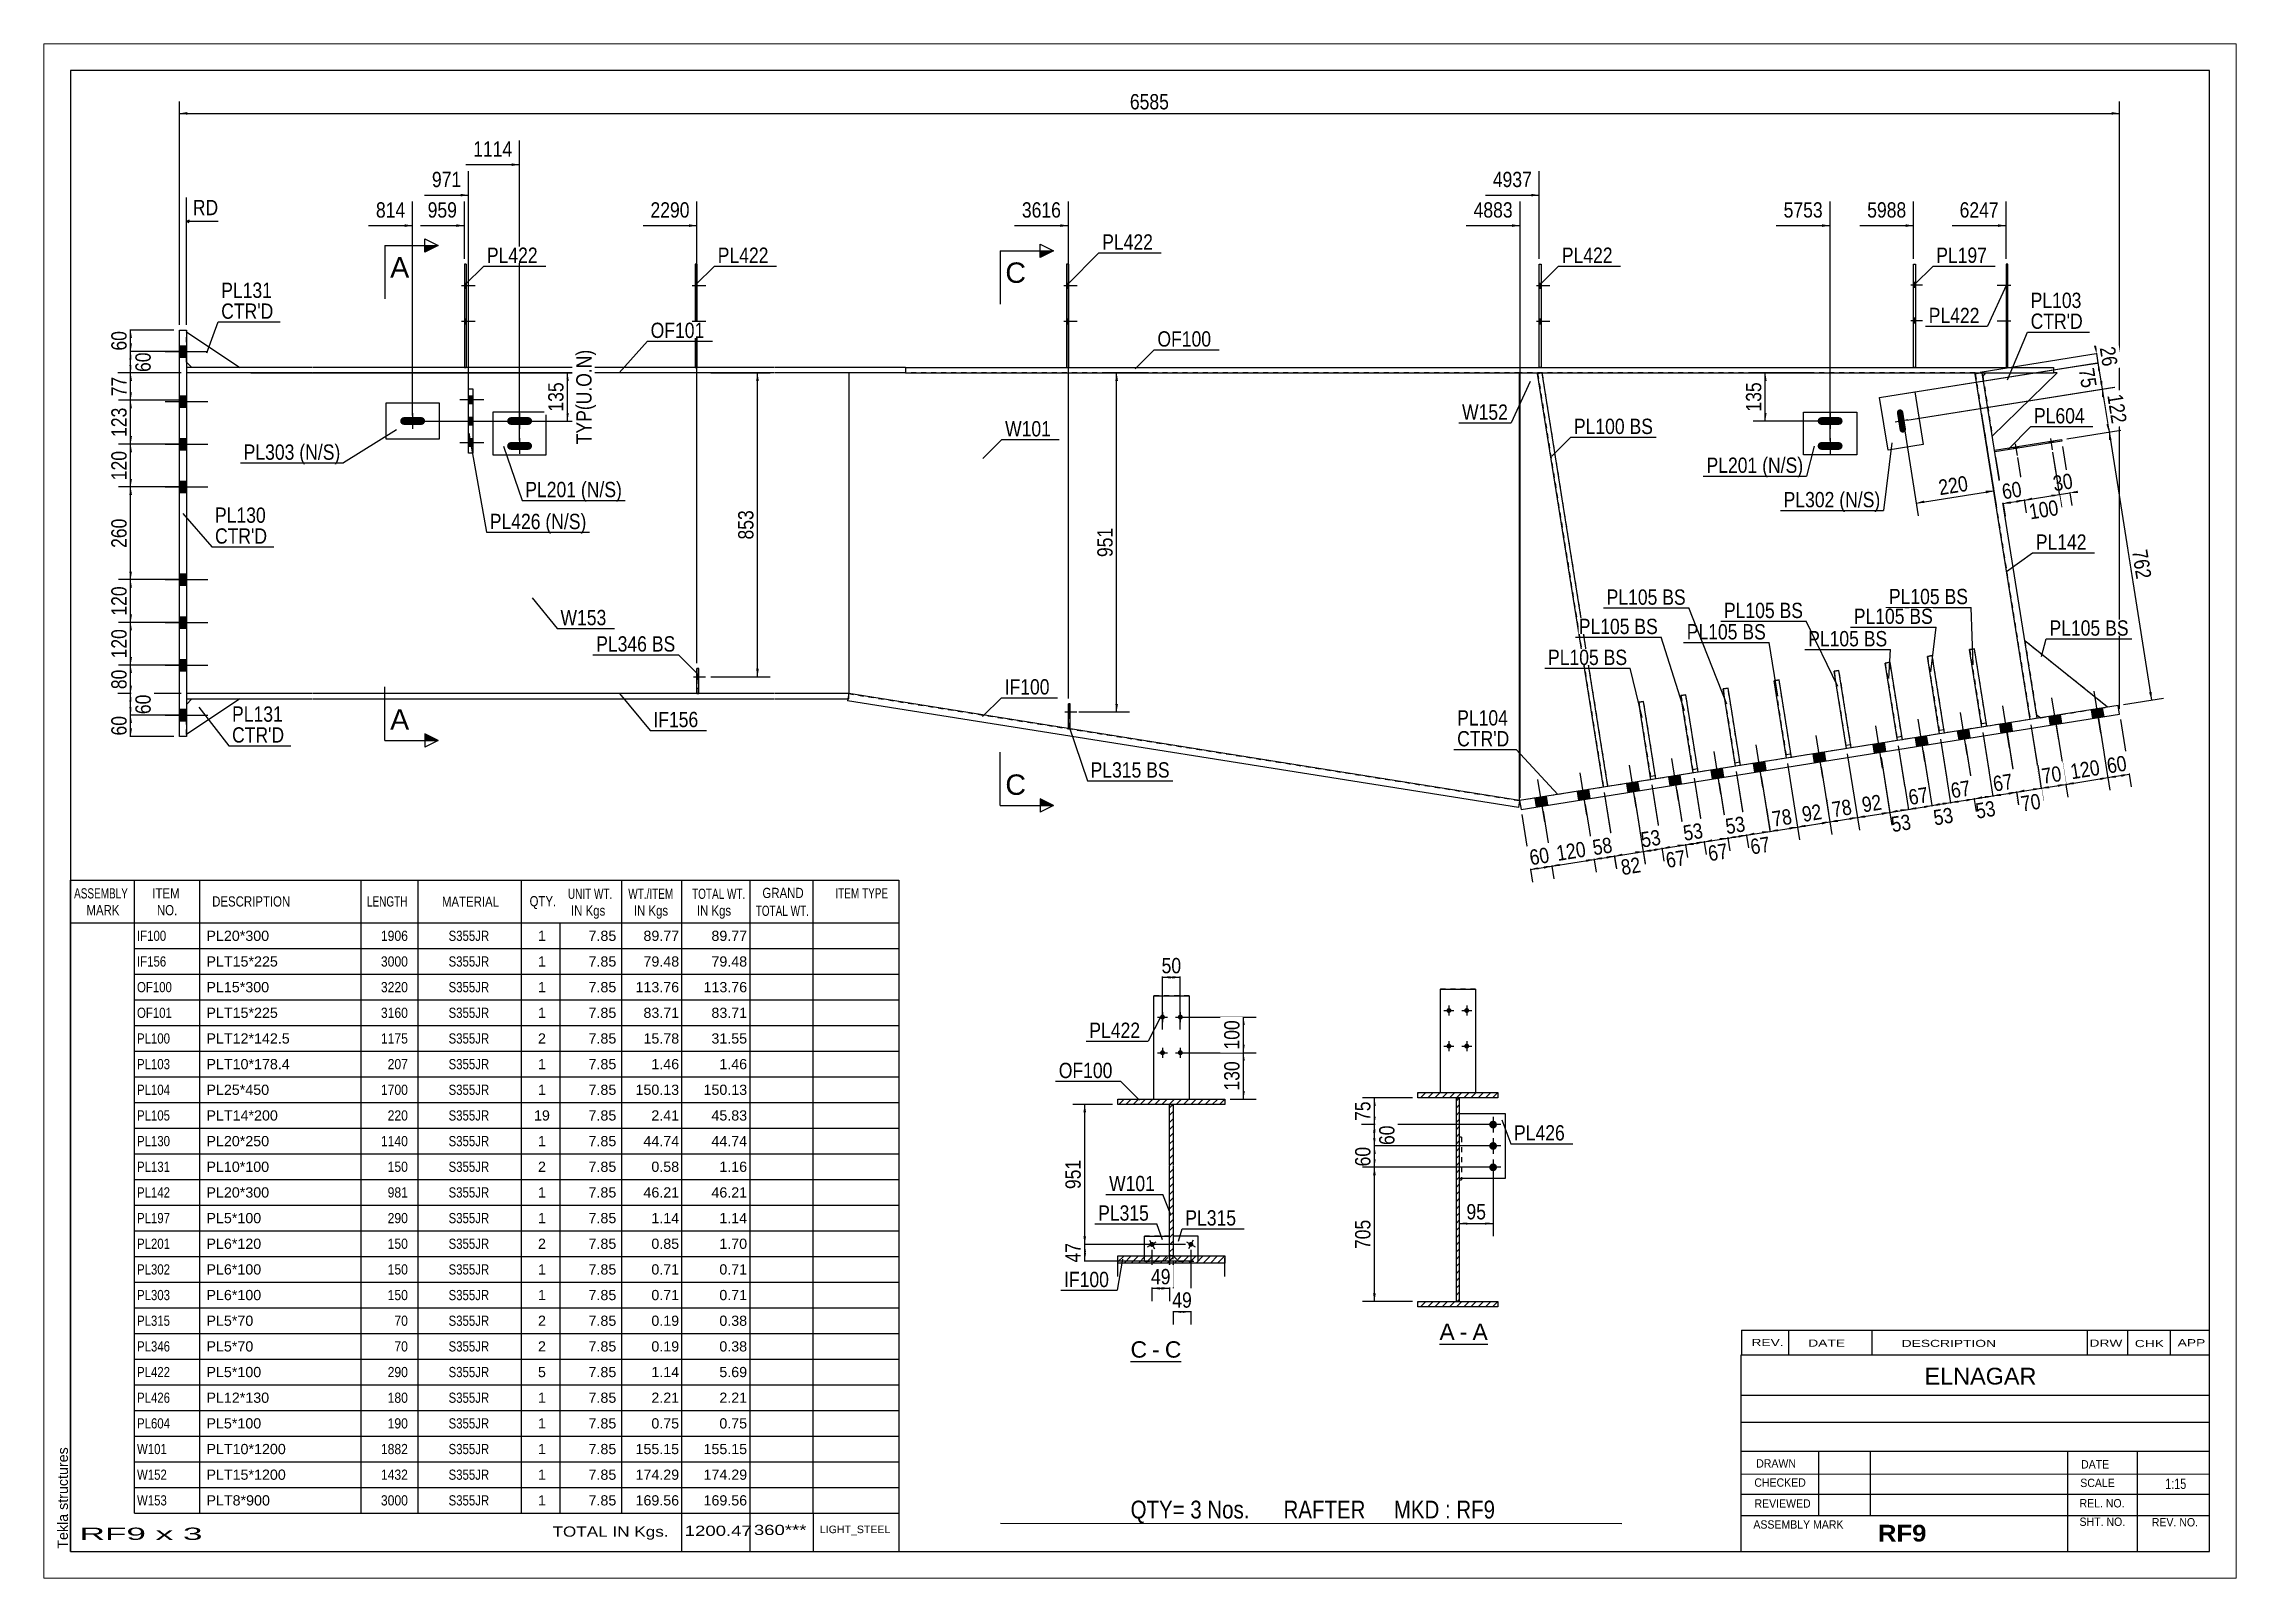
# Paper-space layout 'Layout1' of a CAD drawing. Header units: millimetres. Extents: x 0 to 410, y 0 to 287.
# The model-space entities are those that its viewports show. They can reach past a viewport. Long polylines and large blocks are cut down to what shows.
import ezdxf

# ---------------------------------------------------------------- set-up
doc = ezdxf.new("R2010")
doc.units = ezdxf.units.MM
doc.linetypes.add('DXK_LINE_DOT1', pattern=[1.8814, 0.9407, -0.9407])
doc.linetypes.add('DXK_LINE_DOT2', pattern=[3.9198, 1.9599, -1.9599])
doc.layers.add('Viewport layer', color=7, linetype='Continuous', plot=False)
doc.styles.add('Arial', font='ARIAL.TTF', dxfattribs={"height": 0.2})
doc.styles.add('Arial Bold', font='ARIALBD.TTF', dxfattribs={"height": 0.2})
doc.styles.add('Arial Narrow', font='ARIALN.TTF', dxfattribs={"height": 0.2})

# ---------------------------------------------------------------- blocks, each defined once
blk = doc.blocks.new('Unknown-623466404-1210')
at = {"color": 5, "linetype": 'Continuous'}
for p, q in [((52.84, 96.55), (-347.16, 96.55)), ((-347.16, 96.55), (-347.16, -180.45)), ((52.84, -180.45), (52.84, 96.55)), ((-347.16, -180.45), (52.84, -180.45))]:
    blk.add_line(p, q, dxfattribs=at)
at = {"color": 174, "linetype": 'Continuous', "style": 'Arial'}
blk.add_text('Tekla structures', height=1.9102, rotation=90, dxfattribs=at).set_placement((-347.66, -179.95))
blk = doc.blocks.new('Unknown-623466404-12 - 1228')
at = {"color": 7, "linetype": 'Continuous'}
blk.add_line((-91.15, -141.65), (-82.12, -141.65), dxfattribs=at)
at = {"color": 0, "linetype": 'Continuous'}
blk.add_wipeout([(-88.31, -140.9), (-88.31, -137.7), (-91.15, -137.7), (-91.15, -140.9)], dxfattribs=at)
blk.add_wipeout([(-85.93, -140.9), (-85.93, -137.7), (-87.35, -137.7), (-87.35, -140.9)], dxfattribs=at)
at = {"color": 96, "linetype": 'Continuous', "style": 'Arial'}
blk.add_text('A', height=3.06, dxfattribs=at).set_placement((-91.15, -140.9))
at = {"color": 0, "linetype": 'Continuous'}
blk.add_wipeout([(-82.12, -140.9), (-82.12, -137.7), (-84.97, -137.7), (-84.97, -140.9)], dxfattribs=at)
at = {"color": 96, "linetype": 'Continuous', "style": 'Arial'}
for s, p in [('A', (-84.97, -140.9)), ('-', (-87.35, -140.9))]:
    blk.add_text(s, height=3.06, dxfattribs=at).set_placement(p)
blk = doc.blocks.new('Unknown-623466404-14 - 1644')
at = {"color": 7, "linetype": 'Continuous'}
blk.add_line((-148.93, -144.95), (-139.43, -144.95), dxfattribs=at)
at = {"color": 0, "linetype": 'Continuous'}
blk.add_wipeout([(-145.85, -144.2), (-145.85, -141), (-148.93, -141), (-148.93, -144.2)], dxfattribs=at)
blk.add_wipeout([(-143.47, -144.2), (-143.47, -141), (-144.89, -141), (-144.89, -144.2)], dxfattribs=at)
at = {"color": 96, "linetype": 'Continuous', "style": 'Arial'}
blk.add_text('C', height=3.06, dxfattribs=at).set_placement((-148.93, -144.2))
at = {"color": 0, "linetype": 'Continuous'}
blk.add_wipeout([(-139.43, -144.2), (-139.43, -141), (-142.51, -141), (-142.51, -144.2)], dxfattribs=at)
at = {"color": 96, "linetype": 'Continuous', "style": 'Arial'}
for s, p in [('-', (-144.89, -144.2)), ('C', (-142.51, -144.2))]:
    blk.add_text(s, height=3.06, dxfattribs=at).set_placement(p)
blk = doc.blocks.new('Part-623466404-1896 - 1826')
at = {"color": 2, "linetype": 'Continuous'}
blk.add_line((-201.64, 40), (-201.64, -20), dxfattribs=at)
at = {"color": 7, "linetype": 'DXK_LINE_DOT1'}
for p, q in [((-76.16, 40), (-201.64, 40)), ((-76.16, -40), (-76.16, 40)), ((-201.64, -20), (-76.16, -40))]:
    blk.add_line(p, q, dxfattribs=at)
blk = doc.blocks.new('Part-623466404-1928 - 1826')
at = {"color": 2, "linetype": 'Continuous'}
for p, q in [((-72.79, 39.87), (-72, 40)), ((-60.49, -37.51), (-72.79, 39.87)), ((-72, 40), (-59.7, -37.38))]:
    blk.add_line(p, q, dxfattribs=at)
at = {"color": 7, "linetype": 'DXK_LINE_DOT1'}
blk.add_line((-59.7, -37.38), (-60.49, -37.51), dxfattribs=at)
blk = doc.blocks.new('Bolt-623466404-1864 - 1826')
at = {"linetype": 'Continuous'}
for points in [[(15.14, 55.87), (15.14, 56.8), (14.81, 56.8), (14.81, 55.87)], [(15.14, 55.87), (15.14, 56.8), (14.81, 56.8), (14.81, 55.87)], [(15.14, 49.2), (15.14, 50.13), (14.81, 50.13), (14.81, 49.2)], [(15.14, 49.2), (15.14, 50.13), (14.81, 50.13), (14.81, 49.2)]]:
    blk.add_hatch(color=3, dxfattribs=at).paths.add_polyline_path(points)
at = {"color": 3, "linetype": 'Continuous'}
for p, q in [((15.67, 56.33), (13.14, 56.33)), ((15.67, 56.33), (13.14, 56.33)), ((15.14, 56.8), (14.81, 56.8)), ((15.14, 56.8), (14.81, 56.8)), ((15.14, 55.87), (14.81, 55.87)), ((15.14, 55.87), (14.81, 55.87)), ((15.67, 49.67), (13.14, 49.67)), ((15.67, 49.67), (13.14, 49.67)), ((15.14, 50.13), (14.81, 50.13)), ((15.14, 50.13), (14.81, 50.13)), ((15.14, 49.2), (14.81, 49.2)), ((15.14, 49.2), (14.81, 49.2))]:
    blk.add_line(p, q, dxfattribs=at)
blk = doc.blocks.new('Part-623466404-2220 - 1826')
at = {"color": 2, "linetype": 'Continuous'}
for p, q in [((-301.89, -20), (-325.49, -20)), ((-244.59, -20), (-301.79, -20)), ((-215.55, -20), (-244.49, -20)), ((-201.64, -20), (-215.45, -20)), ((-325.49, -21), (-301.89, -21)), ((-301.79, -21), (-244.59, -21)), ((-244.49, -21), (-215.55, -21)), ((-215.45, -21), (-201.8, -21))]:
    blk.add_line(p, q, dxfattribs=at)
at = {"color": 7, "linetype": 'DXK_LINE_DOT1'}
for p, q in [((-325.49, -20), (-325.49, -21)), ((-201.64, -21), (-201.64, -20)), ((-201.64, -21), (-201.8, -21))]:
    blk.add_line(p, q, dxfattribs=at)
blk = doc.blocks.new('Part-623466404-1869 - 1826')
at = {"color": 2, "linetype": 'Continuous'}
for p, q in [((-191, 41), (23.69, 41)), ((-191, 41), (-191, 40)), ((-191, 40), (23.69, 40)), ((23.69, 41), (23.69, 40))]:
    blk.add_line(p, q, dxfattribs=at)
blk = doc.blocks.new('Part-623466404-2353 - 1826')
at = {"color": 2, "linetype": 'Continuous'}
for p, q in [((-28.55, -17.58), (-27.63, -17.43)), ((-26.25, -32.06), (-28.55, -17.58)), ((-25.33, -31.92), (-27.63, -17.43))]:
    blk.add_line(p, q, dxfattribs=at)
at = {"color": 7, "linetype": 'DXK_LINE_DOT1'}
for p, q in [((-26.36, -31.41), (-25.43, -31.26)), ((-25.33, -31.92), (-26.25, -32.06))]:
    blk.add_line(p, q, dxfattribs=at)
blk = doc.blocks.new('Part-623466404-1891 - 1826')
at = {"color": 2, "linetype": 'Continuous'}
for p, q in [((-301.89, 41), (-325.49, 41)), ((-244.59, 41), (-301.79, 41)), ((-215.55, 41), (-244.49, 41)), ((-191, 41), (-215.45, 41)), ((-301.89, 40), (-325.49, 40)), ((-244.59, 40), (-301.79, 40)), ((-215.55, 40), (-244.49, 40)), ((-191, 40), (-215.45, 40))]:
    blk.add_line(p, q, dxfattribs=at)
at = {"color": 7, "linetype": 'DXK_LINE_DOT1'}
for p, q in [((-325.49, 41), (-325.49, 40)), ((-191, 41), (-191, 40))]:
    blk.add_line(p, q, dxfattribs=at)
blk = doc.blocks.new('Part-623466404-2410 - 1826')
at = {"color": 2, "linetype": 'Continuous'}
for p, q in [((33.79, -22.52), (18.32, -10.13)), ((20.52, -23.95), (21.29, -24.51))]:
    blk.add_line(p, q, dxfattribs=at)
blk = doc.blocks.new('Part-623466404-2225 - 1826')
at = {"color": 2, "linetype": 'Continuous'}
for p, q in [((-230.02, 60.33), (-230.35, 60.33)), ((-230.35, 60.33), (-230.35, 41)), ((-230.02, 60.33), (-230.02, 41))]:
    blk.add_line(p, q, dxfattribs=at)
at = {"color": 7, "linetype": 'DXK_LINE_DOT1'}
blk.add_line((-230.35, 41), (-230.02, 41), dxfattribs=at)
blk = doc.blocks.new('Part-623466404-2161 - 1826')
at = {"color": 2, "linetype": 'Continuous'}
for p, q in [((-258.19, 32.67), (-268.19, 32.67)), ((-268.19, 32.67), (-268.19, 24.67)), ((-258.19, 24.67), (-258.19, 32.67)), ((-268.19, 24.67), (-258.19, 24.67))]:
    blk.add_line(p, q, dxfattribs=at)
blk = doc.blocks.new('Part-623466404-2025 - 1826')
at = {"color": 2, "linetype": 'Continuous'}
for p, q in [((10.46, 39.34), (11.02, 40)), ((12.24, 28.15), (24.35, 40)), ((24.35, 40), (23.69, 40))]:
    blk.add_line(p, q, dxfattribs=at)
at = {"color": 7, "linetype": 'DXK_LINE_DOT1'}
for p, q in [((10.46, 39.34), (12.24, 28.15)), ((11.02, 40), (23.69, 40))]:
    blk.add_line(p, q, dxfattribs=at)
blk = doc.blocks.new('Part-623466404-1901 - 1826')
at = {"color": 7, "linetype": 'DXK_LINE_DOT1'}
for p, q in [((-301.89, 40), (-325.49, 40)), ((-325.49, 40), (-325.49, -20)), ((-244.59, 40), (-301.79, 40)), ((-215.55, 40), (-244.49, 40)), ((-201.64, 40), (-215.45, 40)), ((-201.64, 40), (-201.64, -20)), ((-301.89, -20), (-325.49, -20)), ((-244.59, -20), (-301.79, -20)), ((-215.55, -20), (-244.49, -20)), ((-201.64, -20), (-215.45, -20))]:
    blk.add_line(p, q, dxfattribs=at)
blk = doc.blocks.new('Part-623466404-2464 - 1826')
at = {"color": 2, "linetype": 'Continuous'}
for p, q in [((-76.16, -40), (-76.16, 40)), ((9.04, 39.78), (9, 40))]:
    blk.add_line(p, q, dxfattribs=at)
at = {"color": 7, "linetype": 'DXK_LINE_DOT1'}
for p, q in [((9, 40), (-76.16, 40)), ((9.04, 39.78), (19.31, -24.82)), ((2.39, -27.51), (-4.59, -28.62)), ((10.29, -26.25), (3.31, -27.36)), ((19.31, -24.82), (11.21, -26.11)), ((-26.25, -32.06), (-34.88, -33.44)), ((-15.06, -30.28), (-25.33, -31.92)), ((-5.51, -28.77), (-14.14, -30.14)), ((-51.6, -36.09), (-59.7, -37.38)), ((-43.7, -34.84), (-50.68, -35.95)), ((-35.8, -33.58), (-42.78, -34.69)), ((-60.49, -37.51), (-76.16, -40))]:
    blk.add_line(p, q, dxfattribs=at)
blk = doc.blocks.new('Part-623466404-2139 - 1826')
at = {"color": 2, "linetype": 'Continuous'}
for p, q in [((-315.49, -21), (-325.49, -27.67)), ((-325.49, -22), (-324.49, -21))]:
    blk.add_line(p, q, dxfattribs=at)
at = {"color": 7, "linetype": 'DXK_LINE_DOT1'}
for p, q in [((-325.49, -27.67), (-325.49, -22)), ((-324.49, -21), (-315.49, -21))]:
    blk.add_line(p, q, dxfattribs=at)
blk = doc.blocks.new('Part-623466404-1906 - 1826')
at = {"color": 2, "linetype": 'Continuous'}
for p, q in [((-201.64, -20), (-201.85, -21.32)), ((-76.16, -40), (-201.64, -20)), ((-76.37, -41.32), (-201.85, -21.32)), ((-76.16, -40), (-76.37, -41.32))]:
    blk.add_line(p, q, dxfattribs=at)
blk = doc.blocks.new('Part-623466404-1950 - 1826')
at = {"color": 7, "linetype": 'DXK_LINE_DOT1'}
for p, q in [((-72, 40), (-72.79, 39.87)), ((-72.79, 39.87), (-60.49, -37.51)), ((-72, 40), (-59.7, -37.38))]:
    blk.add_line(p, q, dxfattribs=at)
blk = doc.blocks.new('Part-623466404-1972 - 1826')
at = {"color": 2, "linetype": 'Continuous'}
for p, q in [((10.36, 39.99), (9.04, 39.78)), ((19.31, -24.82), (9.04, 39.78)), ((20.63, -24.61), (10.36, 39.99))]:
    blk.add_line(p, q, dxfattribs=at)
at = {"color": 7, "linetype": 'DXK_LINE_DOT1'}
blk.add_line((20.63, -24.61), (19.31, -24.82), dxfattribs=at)
blk = doc.blocks.new('Part-623466404-2054 - 1826')
at = {"color": 2, "linetype": 'Continuous'}
for p, q in [((35.77, -22.2), (-76.16, -40)), ((-75.9, -41.65), (36.03, -23.85)), ((36.03, -23.85), (35.77, -22.2)), ((-76.16, -40), (-75.9, -41.65))]:
    blk.add_line(p, q, dxfattribs=at)
blk = doc.blocks.new('Part-623466404-2076 - 1826')
at = {"color": 7, "linetype": 'DXK_LINE_DOT1'}
for p, q in [((33.79, -22.52), (18.32, -10.13)), ((18.32, -10.13), (20.52, -23.95)), ((20.52, -23.95), (21.29, -24.51)), ((21.29, -24.51), (33.79, -22.52))]:
    blk.add_line(p, q, dxfattribs=at)
blk = doc.blocks.new('Part-623466404-2459 - 1826')
at = {"color": 2, "linetype": 'Continuous'}
for p, q in [((-72.5, 41), (-72.5, 60.33)), ((-72.5, 60.33), (-72.16, 60.33)), ((-72.16, 60.33), (-72.16, 41))]:
    blk.add_line(p, q, dxfattribs=at)
at = {"color": 7, "linetype": 'DXK_LINE_DOT1'}
blk.add_line((-72.16, 41), (-72.5, 41), dxfattribs=at)
blk = doc.blocks.new('Part-623466404-2105 - 1826')
at = {"color": 2, "linetype": 'Continuous'}
for p, q in [((-326.82, 48), (-325.49, 48)), ((-326.82, -28), (-326.82, 48)), ((-325.49, 48), (-325.49, -28)), ((-325.49, -28), (-326.82, -28))]:
    blk.add_line(p, q, dxfattribs=at)
blk = doc.blocks.new('Part-623466404-2333 - 1826')
at = {"color": 2, "linetype": 'Continuous'}
for p, q in [((-7.81, -14.28), (-6.89, -14.14)), ((-5.51, -28.77), (-7.81, -14.28)), ((-4.59, -28.62), (-6.89, -14.14))]:
    blk.add_line(p, q, dxfattribs=at)
at = {"color": 7, "linetype": 'DXK_LINE_DOT1'}
for p, q in [((-5.62, -28.11), (-4.69, -27.96)), ((-4.59, -28.62), (-5.51, -28.77))]:
    blk.add_line(p, q, dxfattribs=at)
blk = doc.blocks.new('Part-623466404-7665 - 1826')
at = {"color": 7, "linetype": 'DXK_LINE_DOT1'}
for p, q in [((-160.56, -21.89), (-160.56, -26.55)), ((-160.23, -21.89), (-160.56, -21.89)), ((-160.23, -26.55), (-160.23, -21.89)), ((-160.52, -26.55), (-160.23, -26.55))]:
    blk.add_line(p, q, dxfattribs=at)
blk = doc.blocks.new('Part-623466404-2198 - 1826')
at = {"color": 2, "linetype": 'Continuous'}
for p, q in [((-273.19, 60.33), (-273.52, 60.33)), ((-273.52, 60.33), (-273.52, 41)), ((-273.19, 60.33), (-273.19, 41))]:
    blk.add_line(p, q, dxfattribs=at)
at = {"color": 7, "linetype": 'DXK_LINE_DOT1'}
blk.add_line((-273.52, 41), (-273.19, 41), dxfattribs=at)
blk = doc.blocks.new('Part-623466404-2134 - 1826')
at = {"color": 2, "linetype": 'Continuous'}
for p, q in [((-325.49, 47.67), (-315.49, 41)), ((-324.49, 41), (-325.49, 42))]:
    blk.add_line(p, q, dxfattribs=at)
at = {"color": 7, "linetype": 'DXK_LINE_DOT1'}
for p, q in [((-325.49, 42), (-325.49, 47.67)), ((-315.49, 41), (-324.49, 41))]:
    blk.add_line(p, q, dxfattribs=at)
blk = doc.blocks.new('Part-623466404-2171 - 1826')
at = {"color": 2, "linetype": 'Continuous'}
for p, q in [((15.14, 60.33), (14.81, 60.33)), ((14.81, 60.33), (14.81, 41)), ((15.14, 41), (15.14, 60.33))]:
    blk.add_line(p, q, dxfattribs=at)
at = {"color": 7, "linetype": 'DXK_LINE_DOT1'}
blk.add_line((14.81, 41), (15.14, 41), dxfattribs=at)
blk = doc.blocks.new('Part-623466404-2383 - 1826')
at = {"color": 2, "linetype": 'Continuous'}
for p, q in [((-53.9, -21.61), (-52.98, -21.46)), ((-51.6, -36.09), (-53.9, -21.61)), ((-50.68, -35.95), (-52.98, -21.46))]:
    blk.add_line(p, q, dxfattribs=at)
at = {"color": 7, "linetype": 'DXK_LINE_DOT1'}
for p, q in [((-51.7, -35.44), (-50.78, -35.29)), ((-50.68, -35.95), (-51.6, -36.09))]:
    blk.add_line(p, q, dxfattribs=at)
blk = doc.blocks.new('Part-623466404-2176 - 1826')
at = {"color": 2, "linetype": 'Continuous'}
for p, q in [((-2.48, 41), (-2.48, 60.33)), ((-2.48, 60.33), (-2.14, 60.33)), ((-2.14, 60.33), (-2.14, 41))]:
    blk.add_line(p, q, dxfattribs=at)
at = {"color": 7, "linetype": 'DXK_LINE_DOT1'}
blk.add_line((-2.14, 41), (-2.48, 41), dxfattribs=at)
blk = doc.blocks.new('Part-623466404-2247 - 1826')
at = {"color": 2, "linetype": 'Continuous'}
for p, q in [((-230.02, -19.98), (-230.02, -15.31)), ((-229.69, -15.31), (-230.02, -15.31)), ((-229.69, -19.98), (-229.69, -15.31)), ((-230.02, -19.98), (-229.69, -19.98))]:
    blk.add_line(p, q, dxfattribs=at)
at = {"color": 7, "linetype": 'DXK_LINE_DOT1'}
blk.add_line((-230.02, -18.98), (-229.69, -18.98), dxfattribs=at)
blk = doc.blocks.new('Part-623466404-2454 - 1826')
at = {"color": 2, "linetype": 'Continuous'}
for p, q in [((-272.72, 37), (-271.92, 37)), ((-272.72, 25), (-272.72, 37)), ((-271.92, 37), (-271.92, 25)), ((-271.92, 25), (-272.72, 25))]:
    blk.add_line(p, q, dxfattribs=at)
blk = doc.blocks.new('Part-623466404-2269 - 1826')
at = {"color": 7, "linetype": 'DXK_LINE_DOT1'}
for p, q in [((-230.02, -15.31), (-230.02, -19.98)), ((-229.69, -15.31), (-230.02, -15.31)), ((-229.69, -19.98), (-229.69, -15.31)), ((-230.02, -19.98), (-229.69, -19.98))]:
    blk.add_line(p, q, dxfattribs=at)
blk = doc.blocks.new('Part-623466404-2274 - 1826')
at = {"color": 2, "linetype": 'Continuous'}
for p, q in [((-278.19, 34.33), (-288.19, 34.33)), ((-288.19, 34.33), (-288.19, 27.67)), ((-278.19, 27.67), (-278.19, 34.33)), ((-288.19, 27.67), (-278.19, 27.67))]:
    blk.add_line(p, q, dxfattribs=at)
blk = doc.blocks.new('Part-623466404-2296 - 1826')
at = {"color": 2, "linetype": 'Continuous'}
for p, q in [((7.99, -11.77), (8.91, -11.62)), ((10.29, -26.25), (7.99, -11.77)), ((11.21, -26.11), (8.91, -11.62))]:
    blk.add_line(p, q, dxfattribs=at)
at = {"color": 7, "linetype": 'DXK_LINE_DOT1'}
for p, q in [((10.19, -25.6), (11.11, -25.45)), ((11.21, -26.11), (10.29, -26.25))]:
    blk.add_line(p, q, dxfattribs=at)
blk = doc.blocks.new('Part-623466404-2318 - 1826')
at = {"color": 7, "linetype": 'DXK_LINE_DOT1'}
for p, q in [((8.91, -11.62), (7.99, -11.77)), ((7.99, -11.77), (10.29, -26.25)), ((11.21, -26.11), (8.91, -11.62))]:
    blk.add_line(p, q, dxfattribs=at)
blk = doc.blocks.new('Part-623466404-2323 - 1826')
at = {"color": 2, "linetype": 'Continuous'}
for p, q in [((0.09, -13.03), (1.01, -12.88)), ((2.39, -27.51), (0.09, -13.03)), ((3.31, -27.36), (1.01, -12.88))]:
    blk.add_line(p, q, dxfattribs=at)
at = {"color": 7, "linetype": 'DXK_LINE_DOT1'}
for p, q in [((2.28, -26.85), (3.21, -26.71)), ((3.31, -27.36), (2.39, -27.51))]:
    blk.add_line(p, q, dxfattribs=at)
blk = doc.blocks.new('Part-623466404-2328 - 1826')
at = {"color": 7, "linetype": 'DXK_LINE_DOT1'}
for p, q in [((1.01, -12.88), (0.09, -13.03)), ((0.09, -13.03), (2.39, -27.51)), ((3.31, -27.36), (1.01, -12.88))]:
    blk.add_line(p, q, dxfattribs=at)
blk = doc.blocks.new('Part-623466404-2338 - 1826')
at = {"color": 7, "linetype": 'DXK_LINE_DOT1'}
for p, q in [((-6.89, -14.14), (-7.81, -14.28)), ((-7.81, -14.28), (-5.51, -28.77)), ((-4.59, -28.62), (-6.89, -14.14))]:
    blk.add_line(p, q, dxfattribs=at)
blk = doc.blocks.new('Part-623466404-2343 - 1826')
at = {"color": 2, "linetype": 'Continuous'}
for p, q in [((-17.36, -15.8), (-16.44, -15.65)), ((-15.06, -30.28), (-17.36, -15.8)), ((-14.14, -30.14), (-16.44, -15.65))]:
    blk.add_line(p, q, dxfattribs=at)
at = {"color": 7, "linetype": 'DXK_LINE_DOT1'}
for p, q in [((-15.16, -29.63), (-14.24, -29.48)), ((-14.14, -30.14), (-15.06, -30.28))]:
    blk.add_line(p, q, dxfattribs=at)
blk = doc.blocks.new('Part-623466404-2348 - 1826')
at = {"color": 7, "linetype": 'DXK_LINE_DOT1'}
for p, q in [((-16.44, -15.65), (-17.36, -15.8)), ((-17.36, -15.8), (-15.06, -30.28)), ((-14.14, -30.14), (-16.44, -15.65))]:
    blk.add_line(p, q, dxfattribs=at)
blk = doc.blocks.new('Part-623466404-2358 - 1826')
at = {"color": 7, "linetype": 'DXK_LINE_DOT1'}
for p, q in [((-27.63, -17.43), (-28.55, -17.58)), ((-28.55, -17.58), (-26.25, -32.06)), ((-25.33, -31.92), (-27.63, -17.43))]:
    blk.add_line(p, q, dxfattribs=at)
blk = doc.blocks.new('Part-623466404-2363 - 1826')
at = {"color": 2, "linetype": 'Continuous'}
for p, q in [((-38.1, -19.1), (-37.18, -18.95)), ((-35.8, -33.58), (-38.1, -19.1)), ((-34.88, -33.44), (-37.18, -18.95))]:
    blk.add_line(p, q, dxfattribs=at)
at = {"color": 7, "linetype": 'DXK_LINE_DOT1'}
for p, q in [((-35.9, -32.92), (-34.98, -32.78)), ((-34.88, -33.44), (-35.8, -33.58))]:
    blk.add_line(p, q, dxfattribs=at)
blk = doc.blocks.new('Part-623466404-2368 - 1826')
at = {"color": 7, "linetype": 'DXK_LINE_DOT1'}
for p, q in [((-37.18, -18.95), (-38.1, -19.1)), ((-38.1, -19.1), (-35.8, -33.58)), ((-34.88, -33.44), (-37.18, -18.95))]:
    blk.add_line(p, q, dxfattribs=at)
blk = doc.blocks.new('Part-623466404-2373 - 1826')
at = {"color": 2, "linetype": 'Continuous'}
for p, q in [((-46, -20.35), (-45.08, -20.21)), ((-43.7, -34.84), (-46, -20.35)), ((-42.78, -34.69), (-45.08, -20.21))]:
    blk.add_line(p, q, dxfattribs=at)
at = {"color": 7, "linetype": 'DXK_LINE_DOT1'}
for p, q in [((-43.8, -34.18), (-42.88, -34.03)), ((-42.78, -34.69), (-43.7, -34.84))]:
    blk.add_line(p, q, dxfattribs=at)
blk = doc.blocks.new('Part-623466404-2378 - 1826')
at = {"color": 7, "linetype": 'DXK_LINE_DOT1'}
for p, q in [((-45.08, -20.21), (-46, -20.35)), ((-46, -20.35), (-43.7, -34.84)), ((-42.78, -34.69), (-45.08, -20.21))]:
    blk.add_line(p, q, dxfattribs=at)
blk = doc.blocks.new('Part-623466404-2388 - 1826')
at = {"color": 7, "linetype": 'DXK_LINE_DOT1'}
for p, q in [((-52.98, -21.46), (-53.9, -21.61)), ((-53.9, -21.61), (-51.6, -36.09)), ((-50.68, -35.95), (-52.98, -21.46))]:
    blk.add_line(p, q, dxfattribs=at)
blk = doc.blocks.new('Bolt-623466404-11852 - 1826')
at = {"linetype": 'Continuous'}
for points in [[(16.19, 25.77), (17.11, 25.92), (17.06, 26.25), (16.14, 26.1)], [(16.19, 25.77), (17.11, 25.92), (17.06, 26.25), (16.14, 26.1)], [(22.78, 26.82), (23.7, 26.97), (23.65, 27.3), (22.72, 27.15)], [(22.78, 26.82), (23.7, 26.97), (23.65, 27.3), (22.72, 27.15)]]:
    blk.add_hatch(color=3, dxfattribs=at).paths.add_polyline_path(points)
at = {"color": 3, "linetype": 'Continuous'}
for p, q in [((16.14, 26.1), (16.19, 25.77)), ((16.14, 26.1), (16.19, 25.77)), ((16.52, 26.7), (16.86, 24.53)), ((16.52, 26.7), (16.86, 24.53)), ((17.06, 26.25), (17.11, 25.92)), ((17.06, 26.25), (17.11, 25.92)), ((22.72, 27.15), (22.78, 26.82)), ((22.72, 27.15), (22.78, 26.82)), ((23.1, 27.75), (23.45, 25.58)), ((23.1, 27.75), (23.45, 25.58)), ((23.65, 27.3), (23.7, 26.97)), ((23.65, 27.3), (23.7, 26.97))]:
    blk.add_line(p, q, dxfattribs=at)
blk = doc.blocks.new('Bolt-623466404-2465 - 1826')
at = {"linetype": 'Continuous'}
for points in [[(-265.3, 31.52), (-265.46, 31.28), (-265.52, 31), (-265.46, 30.72), (-265.3, 30.48), (-265.07, 30.32), (-264.79, 30.27), (-261.59, 30.27), (-261.31, 30.32), (-261.07, 30.48), (-260.91, 30.72), (-260.85, 31), (-260.91, 31.28), (-261.07, 31.52), (-261.31, 31.68), (-261.59, 31.73), (-264.79, 31.73), (-265.07, 31.68)], [(-265.3, 26.85), (-265.46, 26.61), (-265.52, 26.33), (-265.46, 26.05), (-265.3, 25.82), (-265.07, 25.66), (-264.79, 25.6), (-261.59, 25.6), (-261.31, 25.66), (-261.07, 25.82), (-260.91, 26.05), (-260.85, 26.33), (-260.91, 26.61), (-261.07, 26.85), (-261.31, 27.01), (-261.59, 27.07), (-264.79, 27.07), (-265.07, 27.01)]]:
    blk.add_hatch(color=3, dxfattribs=at).paths.add_polyline_path(points)
at = {"color": 3, "linetype": 'Continuous'}
for p, q in [((-261.72, 31), (-264.65, 31)), ((-263.19, 32.47), (-263.19, 29.53)), ((-261.72, 26.33), (-264.65, 26.33)), ((-263.19, 27.8), (-263.19, 24.87))]:
    blk.add_line(p, q, dxfattribs=at)
blk = doc.blocks.new('Bolt-623466404-2466 - 1826')
at = {"linetype": 'Continuous'}
for points in [[(24.97, -23.92), (22.87, -24.25), (23.13, -25.9), (25.23, -25.57)], [(24.97, -23.92), (22.87, -24.25), (23.13, -25.9), (25.23, -25.57)], [(24.97, -23.92), (22.87, -24.25), (23.13, -25.9), (25.23, -25.57)], [(24.97, -23.92), (22.87, -24.25), (23.13, -25.9), (25.23, -25.57)], [(32.87, -22.66), (30.77, -23), (31.03, -24.64), (33.13, -24.31)], [(32.87, -22.66), (30.77, -23), (31.03, -24.64), (33.13, -24.31)], [(32.87, -22.66), (30.77, -23), (31.03, -24.64), (33.13, -24.31)], [(32.87, -22.66), (30.77, -23), (31.03, -24.64), (33.13, -24.31)], [(-0.05, -27.9), (-2.15, -28.23), (-1.89, -29.88), (0.22, -29.54)], [(-0.05, -27.9), (-2.15, -28.23), (-1.89, -29.88), (0.22, -29.54)], [(-0.05, -27.9), (-2.15, -28.23), (-1.89, -29.88), (0.22, -29.54)], [(-0.05, -27.9), (-2.15, -28.23), (-1.89, -29.88), (0.22, -29.54)], [(7.85, -26.64), (5.75, -26.98), (6.01, -28.62), (8.12, -28.29)], [(7.85, -26.64), (5.75, -26.98), (6.01, -28.62), (8.12, -28.29)], [(7.85, -26.64), (5.75, -26.98), (6.01, -28.62), (8.12, -28.29)], [(7.85, -26.64), (5.75, -26.98), (6.01, -28.62), (8.12, -28.29)], [(15.75, -25.38), (13.65, -25.72), (13.91, -27.37), (16.02, -27.03)], [(15.75, -25.38), (13.65, -25.72), (13.91, -27.37), (16.02, -27.03)], [(15.75, -25.38), (13.65, -25.72), (13.91, -27.37), (16.02, -27.03)], [(15.75, -25.38), (13.65, -25.72), (13.91, -27.37), (16.02, -27.03)], [(-30.33, -32.71), (-32.44, -33.05), (-32.18, -34.69), (-30.07, -34.36)], [(-30.33, -32.71), (-32.44, -33.05), (-32.18, -34.69), (-30.07, -34.36)], [(-30.33, -32.71), (-32.44, -33.05), (-32.18, -34.69), (-30.07, -34.36)], [(-30.33, -32.71), (-32.44, -33.05), (-32.18, -34.69), (-30.07, -34.36)], [(-19.14, -30.93), (-21.25, -31.27), (-20.99, -32.91), (-18.88, -32.58)], [(-19.14, -30.93), (-21.25, -31.27), (-20.99, -32.91), (-18.88, -32.58)], [(-19.14, -30.93), (-21.25, -31.27), (-20.99, -32.91), (-18.88, -32.58)], [(-19.14, -30.93), (-21.25, -31.27), (-20.99, -32.91), (-18.88, -32.58)], [(-7.95, -29.15), (-10.05, -29.49), (-9.79, -31.13), (-7.69, -30.8)], [(-7.95, -29.15), (-10.05, -29.49), (-9.79, -31.13), (-7.69, -30.8)], [(-7.95, -29.15), (-10.05, -29.49), (-9.79, -31.13), (-7.69, -30.8)], [(-7.95, -29.15), (-10.05, -29.49), (-9.79, -31.13), (-7.69, -30.8)], [(-54.04, -36.48), (-56.14, -36.82), (-55.88, -38.46), (-53.77, -38.13)], [(-54.04, -36.48), (-56.14, -36.82), (-55.88, -38.46), (-53.77, -38.13)], [(-54.04, -36.48), (-56.14, -36.82), (-55.88, -38.46), (-53.77, -38.13)], [(-54.04, -36.48), (-56.14, -36.82), (-55.88, -38.46), (-53.77, -38.13)], [(-46.13, -35.23), (-48.24, -35.56), (-47.98, -37.21), (-45.87, -36.87)], [(-46.13, -35.23), (-48.24, -35.56), (-47.98, -37.21), (-45.87, -36.87)], [(-46.13, -35.23), (-48.24, -35.56), (-47.98, -37.21), (-45.87, -36.87)], [(-46.13, -35.23), (-48.24, -35.56), (-47.98, -37.21), (-45.87, -36.87)], [(-38.23, -33.97), (-40.34, -34.3), (-40.08, -35.95), (-37.97, -35.62)], [(-38.23, -33.97), (-40.34, -34.3), (-40.08, -35.95), (-37.97, -35.62)], [(-38.23, -33.97), (-40.34, -34.3), (-40.08, -35.95), (-37.97, -35.62)], [(-38.23, -33.97), (-40.34, -34.3), (-40.08, -35.95), (-37.97, -35.62)], [(-71.15, -39.2), (-73.26, -39.54), (-73, -41.19), (-70.89, -40.85)], [(-71.15, -39.2), (-73.26, -39.54), (-73, -41.19), (-70.89, -40.85)], [(-71.15, -39.2), (-73.26, -39.54), (-73, -41.19), (-70.89, -40.85)], [(-71.15, -39.2), (-73.26, -39.54), (-73, -41.19), (-70.89, -40.85)], [(-63.25, -37.95), (-65.36, -38.28), (-65.1, -39.93), (-62.99, -39.59)], [(-63.25, -37.95), (-65.36, -38.28), (-65.1, -39.93), (-62.99, -39.59)], [(-63.25, -37.95), (-65.36, -38.28), (-65.1, -39.93), (-62.99, -39.59)], [(-63.25, -37.95), (-65.36, -38.28), (-65.1, -39.93), (-62.99, -39.59)]]:
    blk.add_hatch(color=3, dxfattribs=at).paths.add_polyline_path(points)
at = {"color": 3, "linetype": 'Continuous'}
for p, q in [((32.55, -27.42), (31.3, -19.54)), ((32.55, -27.42), (31.3, -19.54)), ((32.55, -27.42), (31.3, -19.54)), ((32.55, -27.42), (31.3, -19.54)), ((7.53, -31.4), (6.28, -23.52)), ((7.53, -31.4), (6.28, -23.52)), ((7.53, -31.4), (6.28, -23.52)), ((7.53, -31.4), (6.28, -23.52)), ((15.43, -30.14), (14.18, -22.26)), ((15.43, -30.14), (14.18, -22.26)), ((15.43, -30.14), (14.18, -22.26)), ((15.43, -30.14), (14.18, -22.26)), ((23.13, -25.9), (22.87, -24.25)), ((23.13, -25.9), (22.87, -24.25)), ((23.13, -25.9), (22.87, -24.25)), ((23.13, -25.9), (22.87, -24.25)), ((24.65, -28.68), (23.4, -20.79)), ((24.65, -28.68), (23.4, -20.79)), ((24.65, -28.68), (23.4, -20.79)), ((24.65, -28.68), (23.4, -20.79)), ((25.23, -25.57), (24.97, -23.92)), ((25.23, -25.57), (24.97, -23.92)), ((25.23, -25.57), (24.97, -23.92)), ((25.23, -25.57), (24.97, -23.92)), ((31.03, -24.64), (30.77, -23)), ((31.03, -24.64), (30.77, -23)), ((31.03, -24.64), (30.77, -23)), ((31.03, -24.64), (30.77, -23)), ((33.13, -24.31), (32.87, -22.66)), ((33.13, -24.31), (32.87, -22.66)), ((33.13, -24.31), (32.87, -22.66)), ((33.13, -24.31), (32.87, -22.66)), ((-19.46, -35.69), (-20.72, -27.81)), ((-19.46, -35.69), (-20.72, -27.81)), ((-19.46, -35.69), (-20.72, -27.81)), ((-19.46, -35.69), (-20.72, -27.81)), ((-8.27, -33.91), (-9.52, -26.03)), ((-8.27, -33.91), (-9.52, -26.03)), ((-8.27, -33.91), (-9.52, -26.03)), ((-8.27, -33.91), (-9.52, -26.03)), ((-1.89, -29.88), (-2.15, -28.23)), ((-1.89, -29.88), (-2.15, -28.23)), ((-1.89, -29.88), (-2.15, -28.23)), ((-1.89, -29.88), (-2.15, -28.23)), ((-0.37, -32.66), (-1.62, -24.77)), ((-0.37, -32.66), (-1.62, -24.77)), ((-0.37, -32.66), (-1.62, -24.77)), ((-0.37, -32.66), (-1.62, -24.77)), ((0.22, -29.54), (-0.05, -27.9)), ((0.22, -29.54), (-0.05, -27.9)), ((0.22, -29.54), (-0.05, -27.9)), ((0.22, -29.54), (-0.05, -27.9)), ((6.01, -28.62), (5.75, -26.98)), ((6.01, -28.62), (5.75, -26.98)), ((6.01, -28.62), (5.75, -26.98)), ((6.01, -28.62), (5.75, -26.98)), ((8.12, -28.29), (7.85, -26.64)), ((8.12, -28.29), (7.85, -26.64)), ((8.12, -28.29), (7.85, -26.64)), ((8.12, -28.29), (7.85, -26.64)), ((13.91, -27.37), (13.65, -25.72)), ((13.91, -27.37), (13.65, -25.72)), ((13.91, -27.37), (13.65, -25.72)), ((13.91, -27.37), (13.65, -25.72)), ((16.02, -27.03), (15.75, -25.38)), ((16.02, -27.03), (15.75, -25.38)), ((16.02, -27.03), (15.75, -25.38)), ((16.02, -27.03), (15.75, -25.38)), ((-46.46, -39.99), (-47.71, -32.1)), ((-46.46, -39.99), (-47.71, -32.1)), ((-46.46, -39.99), (-47.71, -32.1)), ((-46.46, -39.99), (-47.71, -32.1)), ((-38.56, -38.73), (-39.81, -30.85)), ((-38.56, -38.73), (-39.81, -30.85)), ((-38.56, -38.73), (-39.81, -30.85)), ((-38.56, -38.73), (-39.81, -30.85)), ((-30.66, -37.47), (-31.91, -29.59)), ((-30.66, -37.47), (-31.91, -29.59)), ((-30.66, -37.47), (-31.91, -29.59)), ((-30.66, -37.47), (-31.91, -29.59)), ((-30.07, -34.36), (-30.33, -32.71)), ((-30.07, -34.36), (-30.33, -32.71)), ((-30.07, -34.36), (-30.33, -32.71)), ((-30.07, -34.36), (-30.33, -32.71)), ((-20.99, -32.91), (-21.25, -31.27)), ((-20.99, -32.91), (-21.25, -31.27)), ((-20.99, -32.91), (-21.25, -31.27)), ((-20.99, -32.91), (-21.25, -31.27)), ((-18.88, -32.58), (-19.14, -30.93)), ((-18.88, -32.58), (-19.14, -30.93)), ((-18.88, -32.58), (-19.14, -30.93)), ((-18.88, -32.58), (-19.14, -30.93)), ((-9.79, -31.13), (-10.05, -29.49)), ((-9.79, -31.13), (-10.05, -29.49)), ((-9.79, -31.13), (-10.05, -29.49)), ((-9.79, -31.13), (-10.05, -29.49)), ((-7.69, -30.8), (-7.95, -29.15)), ((-7.69, -30.8), (-7.95, -29.15)), ((-7.69, -30.8), (-7.95, -29.15)), ((-7.69, -30.8), (-7.95, -29.15)), ((-71.48, -43.96), (-72.73, -36.08)), ((-71.48, -43.96), (-72.73, -36.08)), ((-71.48, -43.96), (-72.73, -36.08)), ((-71.48, -43.96), (-72.73, -36.08)), ((-63.58, -42.71), (-64.83, -34.82)), ((-63.58, -42.71), (-64.83, -34.82)), ((-63.58, -42.71), (-64.83, -34.82)), ((-63.58, -42.71), (-64.83, -34.82)), ((-55.88, -38.46), (-56.14, -36.82)), ((-55.88, -38.46), (-56.14, -36.82)), ((-55.88, -38.46), (-56.14, -36.82)), ((-55.88, -38.46), (-56.14, -36.82)), ((-54.36, -41.24), (-55.61, -33.36)), ((-54.36, -41.24), (-55.61, -33.36)), ((-54.36, -41.24), (-55.61, -33.36)), ((-54.36, -41.24), (-55.61, -33.36)), ((-53.77, -38.13), (-54.04, -36.48)), ((-53.77, -38.13), (-54.04, -36.48)), ((-53.77, -38.13), (-54.04, -36.48)), ((-53.77, -38.13), (-54.04, -36.48)), ((-47.98, -37.21), (-48.24, -35.56)), ((-47.98, -37.21), (-48.24, -35.56)), ((-47.98, -37.21), (-48.24, -35.56)), ((-47.98, -37.21), (-48.24, -35.56)), ((-45.87, -36.87), (-46.13, -35.23)), ((-45.87, -36.87), (-46.13, -35.23)), ((-45.87, -36.87), (-46.13, -35.23)), ((-45.87, -36.87), (-46.13, -35.23)), ((-40.08, -35.95), (-40.34, -34.3)), ((-40.08, -35.95), (-40.34, -34.3)), ((-40.08, -35.95), (-40.34, -34.3)), ((-40.08, -35.95), (-40.34, -34.3)), ((-37.97, -35.62), (-38.23, -33.97)), ((-37.97, -35.62), (-38.23, -33.97)), ((-37.97, -35.62), (-38.23, -33.97)), ((-37.97, -35.62), (-38.23, -33.97)), ((-32.18, -34.69), (-32.44, -33.05)), ((-32.18, -34.69), (-32.44, -33.05)), ((-32.18, -34.69), (-32.44, -33.05)), ((-32.18, -34.69), (-32.44, -33.05)), ((-73, -41.19), (-73.26, -39.54)), ((-73, -41.19), (-73.26, -39.54)), ((-73, -41.19), (-73.26, -39.54)), ((-73, -41.19), (-73.26, -39.54)), ((-70.89, -40.85), (-71.15, -39.2)), ((-70.89, -40.85), (-71.15, -39.2)), ((-70.89, -40.85), (-71.15, -39.2)), ((-70.89, -40.85), (-71.15, -39.2)), ((-65.1, -39.93), (-65.36, -38.28)), ((-65.1, -39.93), (-65.36, -38.28)), ((-65.1, -39.93), (-65.36, -38.28)), ((-65.1, -39.93), (-65.36, -38.28)), ((-62.99, -39.59), (-63.25, -37.95)), ((-62.99, -39.59), (-63.25, -37.95)), ((-62.99, -39.59), (-63.25, -37.95)), ((-62.99, -39.59), (-63.25, -37.95))]:
    blk.add_line(p, q, dxfattribs=at)
blk = doc.blocks.new('Bolt-623466404-2467 - 1826')
at = {"linetype": 'Continuous'}
for points in [[(-326.82, 45.07), (-326.82, 42.93), (-325.49, 42.93), (-325.49, 45.07)], [(-326.82, 45.07), (-326.82, 42.93), (-325.49, 42.93), (-325.49, 45.07)], [(-326.82, 35.73), (-326.82, 33.6), (-325.49, 33.6), (-325.49, 35.73)], [(-326.82, 35.73), (-326.82, 33.6), (-325.49, 33.6), (-325.49, 35.73)], [(-326.82, 27.73), (-326.82, 25.6), (-325.49, 25.6), (-325.49, 27.73)], [(-326.82, 27.73), (-326.82, 25.6), (-325.49, 25.6), (-325.49, 27.73)], [(-326.82, 19.73), (-326.82, 17.6), (-325.49, 17.6), (-325.49, 19.73)], [(-326.82, 19.73), (-326.82, 17.6), (-325.49, 17.6), (-325.49, 19.73)], [(-326.82, 2.4), (-326.82, 0.27), (-325.49, 0.27), (-325.49, 2.4)], [(-326.82, 2.4), (-326.82, 0.27), (-325.49, 0.27), (-325.49, 2.4)], [(-326.82, -5.6), (-326.82, -7.73), (-325.49, -7.73), (-325.49, -5.6)], [(-326.82, -5.6), (-326.82, -7.73), (-325.49, -7.73), (-325.49, -5.6)], [(-326.82, -13.6), (-326.82, -15.73), (-325.49, -15.73), (-325.49, -13.6)], [(-326.82, -13.6), (-326.82, -15.73), (-325.49, -15.73), (-325.49, -13.6)], [(-326.82, -22.93), (-326.82, -25.07), (-325.49, -25.07), (-325.49, -22.93)], [(-326.82, -22.93), (-326.82, -25.07), (-325.49, -25.07), (-325.49, -22.93)]]:
    blk.add_hatch(color=3, dxfattribs=at).paths.add_polyline_path(points)
at = {"color": 3, "linetype": 'Continuous'}
for p, q in [((-329.47, 44), (-321.49, 44)), ((-329.47, 44), (-321.49, 44)), ((-326.82, 45.07), (-325.49, 45.07)), ((-326.82, 45.07), (-325.49, 45.07)), ((-326.82, 42.93), (-325.49, 42.93)), ((-326.82, 42.93), (-325.49, 42.93)), ((-329.47, 34.67), (-321.49, 34.67)), ((-329.47, 34.67), (-321.49, 34.67)), ((-326.82, 35.73), (-325.49, 35.73)), ((-326.82, 35.73), (-325.49, 35.73)), ((-326.82, 33.6), (-325.49, 33.6)), ((-326.82, 33.6), (-325.49, 33.6)), ((-329.47, 26.67), (-321.49, 26.67)), ((-329.47, 26.67), (-321.49, 26.67)), ((-326.82, 27.73), (-325.49, 27.73)), ((-326.82, 27.73), (-325.49, 27.73)), ((-326.82, 25.6), (-325.49, 25.6)), ((-326.82, 25.6), (-325.49, 25.6)), ((-329.47, 18.67), (-321.49, 18.67)), ((-329.47, 18.67), (-321.49, 18.67)), ((-326.82, 19.73), (-325.49, 19.73)), ((-326.82, 19.73), (-325.49, 19.73)), ((-326.82, 17.6), (-325.49, 17.6)), ((-326.82, 17.6), (-325.49, 17.6)), ((-329.47, 1.33), (-321.49, 1.33)), ((-329.47, 1.33), (-321.49, 1.33)), ((-326.82, 2.4), (-325.49, 2.4)), ((-326.82, 2.4), (-325.49, 2.4)), ((-326.82, 0.27), (-325.49, 0.27)), ((-326.82, 0.27), (-325.49, 0.27)), ((-329.47, -6.67), (-321.49, -6.67)), ((-329.47, -6.67), (-321.49, -6.67)), ((-326.82, -5.6), (-325.49, -5.6)), ((-326.82, -5.6), (-325.49, -5.6)), ((-326.82, -7.73), (-325.49, -7.73)), ((-326.82, -7.73), (-325.49, -7.73)), ((-329.47, -14.67), (-321.49, -14.67)), ((-329.47, -14.67), (-321.49, -14.67)), ((-326.82, -13.6), (-325.49, -13.6)), ((-326.82, -13.6), (-325.49, -13.6)), ((-326.82, -15.73), (-325.49, -15.73)), ((-326.82, -15.73), (-325.49, -15.73)), ((-329.47, -24), (-321.49, -24)), ((-329.47, -24), (-321.49, -24)), ((-326.82, -22.93), (-325.49, -22.93)), ((-326.82, -22.93), (-325.49, -22.93)), ((-326.82, -25.07), (-325.49, -25.07)), ((-326.82, -25.07), (-325.49, -25.07))]:
    blk.add_line(p, q, dxfattribs=at)
blk = doc.blocks.new('Bolt-623466404-2469 - 1826')
at = {"linetype": 'Continuous'}
for points in [[(-2.14, 56.03), (-2.14, 56.97), (-2.48, 56.97), (-2.48, 56.03)], [(-2.14, 56.03), (-2.14, 56.97), (-2.48, 56.97), (-2.48, 56.03)], [(-2.14, 49.37), (-2.14, 50.3), (-2.48, 50.3), (-2.48, 49.37)], [(-2.14, 49.37), (-2.14, 50.3), (-2.48, 50.3), (-2.48, 49.37)]]:
    blk.add_hatch(color=3, dxfattribs=at).paths.add_polyline_path(points)
at = {"color": 3, "linetype": 'Continuous'}
for p, q in [((-3.01, 56.5), (-0.81, 56.5)), ((-3.01, 56.5), (-0.81, 56.5)), ((-2.48, 56.97), (-2.14, 56.97)), ((-2.48, 56.97), (-2.14, 56.97)), ((-2.48, 56.03), (-2.14, 56.03)), ((-2.48, 56.03), (-2.14, 56.03)), ((-3.01, 49.83), (-0.81, 49.83)), ((-3.01, 49.83), (-0.81, 49.83)), ((-2.48, 50.3), (-2.14, 50.3)), ((-2.48, 50.3), (-2.14, 50.3)), ((-2.48, 49.37), (-2.14, 49.37)), ((-2.48, 49.37), (-2.14, 49.37))]:
    blk.add_line(p, q, dxfattribs=at)
blk = doc.blocks.new('Bolt-623466404-2470 - 1826')
at = {"linetype": 'Continuous'}
for points in [[(-273.19, 55.87), (-273.19, 56.8), (-273.52, 56.8), (-273.52, 55.87)], [(-273.19, 55.87), (-273.19, 56.8), (-273.52, 56.8), (-273.52, 55.87)], [(-273.19, 49.2), (-273.19, 50.13), (-273.52, 50.13), (-273.52, 49.2)], [(-273.19, 49.2), (-273.19, 50.13), (-273.52, 50.13), (-273.52, 49.2)]]:
    blk.add_hatch(color=3, dxfattribs=at).paths.add_polyline_path(points)
at = {"color": 3, "linetype": 'Continuous'}
for p, q in [((-274.05, 56.33), (-271.52, 56.33)), ((-274.05, 56.33), (-271.52, 56.33)), ((-273.52, 56.8), (-273.19, 56.8)), ((-273.52, 56.8), (-273.19, 56.8)), ((-273.52, 55.87), (-273.19, 55.87)), ((-273.52, 55.87), (-273.19, 55.87)), ((-274.05, 49.67), (-271.52, 49.67)), ((-274.05, 49.67), (-271.52, 49.67)), ((-273.52, 50.13), (-273.19, 50.13)), ((-273.52, 50.13), (-273.19, 50.13)), ((-273.52, 49.2), (-273.19, 49.2)), ((-273.52, 49.2), (-273.19, 49.2))]:
    blk.add_line(p, q, dxfattribs=at)
blk = doc.blocks.new('Bolt-623466404-2471 - 1826')
at = {"linetype": 'Continuous'}
for points in [[(-20.22, 31.52), (-20.38, 31.28), (-20.43, 31), (-20.38, 30.72), (-20.22, 30.48), (-19.98, 30.32), (-19.7, 30.27), (-16.5, 30.27), (-16.22, 30.32), (-15.98, 30.48), (-15.82, 30.72), (-15.76, 31), (-15.82, 31.28), (-15.98, 31.52), (-16.22, 31.68), (-16.5, 31.73), (-19.7, 31.73), (-19.98, 31.68)], [(-20.22, 26.85), (-20.38, 26.61), (-20.43, 26.33), (-20.38, 26.05), (-20.22, 25.81), (-19.98, 25.65), (-19.7, 25.6), (-16.5, 25.6), (-16.22, 25.65), (-15.98, 25.81), (-15.82, 26.05), (-15.76, 26.33), (-15.82, 26.61), (-15.98, 26.85), (-16.22, 27.01), (-16.5, 27.07), (-19.7, 27.07), (-19.98, 27.01)]]:
    blk.add_hatch(color=3, dxfattribs=at).paths.add_polyline_path(points)
at = {"color": 3, "linetype": 'Continuous'}
for p, q in [((-16.63, 31), (-19.56, 31)), ((-18.1, 32.47), (-18.1, 29.53)), ((-16.63, 26.33), (-19.56, 26.33)), ((-18.1, 27.8), (-18.1, 24.87))]:
    blk.add_line(p, q, dxfattribs=at)
blk = doc.blocks.new('Bolt-623466404-2472 - 1826')
at = {"linetype": 'Continuous'}
for points in [[(-230.02, 55.87), (-230.02, 56.8), (-230.35, 56.8), (-230.35, 55.87)], [(-230.02, 55.87), (-230.02, 56.8), (-230.35, 56.8), (-230.35, 55.87)], [(-230.02, 49.2), (-230.02, 50.13), (-230.35, 50.13), (-230.35, 49.2)], [(-230.02, 49.2), (-230.02, 50.13), (-230.35, 50.13), (-230.35, 49.2)]]:
    blk.add_hatch(color=3, dxfattribs=at).paths.add_polyline_path(points)
at = {"color": 3, "linetype": 'Continuous'}
for p, q in [((-230.89, 56.33), (-228.35, 56.33)), ((-230.89, 56.33), (-228.35, 56.33)), ((-230.35, 56.8), (-230.02, 56.8)), ((-230.35, 56.8), (-230.02, 56.8)), ((-230.35, 55.87), (-230.02, 55.87)), ((-230.35, 55.87), (-230.02, 55.87)), ((-230.89, 49.67), (-228.35, 49.67)), ((-230.89, 49.67), (-228.35, 49.67)), ((-230.35, 50.13), (-230.02, 50.13)), ((-230.35, 50.13), (-230.02, 50.13)), ((-230.35, 49.2), (-230.02, 49.2)), ((-230.35, 49.2), (-230.02, 49.2))]:
    blk.add_line(p, q, dxfattribs=at)
blk = doc.blocks.new('Bolt-623466404-2473 - 1826')
at = {"linetype": 'Continuous'}
blk.add_hatch(color=3, dxfattribs=at).paths.add_polyline_path([(-229.69, -17.31), (-229.69, -16.38), (-230.02, -16.38), (-230.02, -17.31)])
at = {"color": 3, "linetype": 'Continuous'}
for p, q in [((-230.02, -16.38), (-229.69, -16.38)), ((-230.65, -16.85), (-228.45, -16.85)), ((-230.02, -17.31), (-229.69, -17.31))]:
    blk.add_line(p, q, dxfattribs=at)
blk = doc.blocks.new('Bolt-623466404-2474 - 1826')
at = {"color": 3, "linetype": 'DXK_LINE_DOT2'}
for p, q in [((-230.02, -16.38), (-229.69, -16.38)), ((-230.65, -16.85), (-228.45, -16.85)), ((-230.02, -17.31), (-229.69, -17.31))]:
    blk.add_line(p, q, dxfattribs=at)
blk = doc.blocks.new('Bolt-623466404-2475 - 1826')
at = {"linetype": 'Continuous'}
blk.add_hatch(color=3, dxfattribs=at).paths.add_polyline_path([(-285.3, 31.52), (-285.46, 31.28), (-285.52, 31), (-285.46, 30.72), (-285.3, 30.48), (-285.07, 30.32), (-284.79, 30.27), (-281.59, 30.27), (-281.31, 30.32), (-281.07, 30.48), (-280.91, 30.72), (-280.85, 31), (-280.91, 31.28), (-281.07, 31.52), (-281.31, 31.68), (-281.59, 31.73), (-284.79, 31.73), (-285.07, 31.68)])
at = {"color": 3, "linetype": 'Continuous'}
for p, q in [((-281.72, 31), (-284.65, 31)), ((-283.19, 32.47), (-283.19, 29.53))]:
    blk.add_line(p, q, dxfattribs=at)
blk = doc.blocks.new('Bolt-623466404-2476 - 1826')
at = {"linetype": 'Continuous'}
for points in [[(-272.72, 35.73), (-272.72, 34.27), (-271.92, 34.27), (-271.92, 35.73)], [(-272.72, 31.73), (-272.72, 30.27), (-271.92, 30.27), (-271.92, 31.73)], [(-272.72, 27.73), (-272.72, 26.27), (-271.92, 26.27), (-271.92, 27.73)]]:
    blk.add_hatch(color=3, dxfattribs=at).paths.add_polyline_path(points)
at = {"color": 3, "linetype": 'Continuous'}
for p, q in [((-274.39, 35), (-269.85, 35)), ((-272.72, 35.73), (-271.92, 35.73)), ((-272.72, 34.27), (-271.92, 34.27)), ((-274.39, 31), (-269.85, 31)), ((-272.72, 31.73), (-271.92, 31.73)), ((-272.72, 30.27), (-271.92, 30.27)), ((-274.39, 27), (-269.85, 27)), ((-272.72, 27.73), (-271.92, 27.73)), ((-272.72, 26.27), (-271.92, 26.27))]:
    blk.add_line(p, q, dxfattribs=at)
blk = doc.blocks.new('Bolt-623466404-2477 - 1826')
at = {"linetype": 'Continuous'}
blk.add_hatch(color=3, dxfattribs=at).paths.add_polyline_path([(-4.65, 33.06), (-4.87, 33.16), (-5.1, 33.17), (-5.32, 33.09), (-5.49, 32.93), (-5.59, 32.72), (-5.6, 32.48), (-5.1, 29.32), (-5.01, 29.1), (-4.86, 28.93), (-4.64, 28.84), (-4.41, 28.83), (-4.19, 28.91), (-4.02, 29.07), (-3.92, 29.28), (-3.91, 29.51), (-4.41, 32.67), (-4.49, 32.89)])
at = {"color": 3, "linetype": 'Continuous'}
for p, q in [((-3.57, 31.19), (-5.94, 30.81)), ((-4.57, 29.81), (-4.94, 32.18))]:
    blk.add_line(p, q, dxfattribs=at)
blk = doc.blocks.new('Bolt-623466404-2478 - 1826')
at = {"linetype": 'Continuous'}
for points in [[(-72.16, 55.87), (-72.16, 56.8), (-72.5, 56.8), (-72.5, 55.87)], [(-72.16, 55.87), (-72.16, 56.8), (-72.5, 56.8), (-72.5, 55.87)], [(-72.16, 49.2), (-72.16, 50.13), (-72.5, 50.13), (-72.5, 49.2)], [(-72.16, 49.2), (-72.16, 50.13), (-72.5, 50.13), (-72.5, 49.2)]]:
    blk.add_hatch(color=3, dxfattribs=at).paths.add_polyline_path(points)
at = {"color": 3, "linetype": 'Continuous'}
for p, q in [((-73.03, 56.33), (-70.5, 56.33)), ((-73.03, 56.33), (-70.5, 56.33)), ((-72.5, 56.8), (-72.16, 56.8)), ((-72.5, 56.8), (-72.16, 56.8)), ((-72.5, 55.87), (-72.16, 55.87)), ((-72.5, 55.87), (-72.16, 55.87)), ((-73.03, 49.67), (-70.5, 49.67)), ((-73.03, 49.67), (-70.5, 49.67)), ((-72.5, 50.13), (-72.16, 50.13)), ((-72.5, 50.13), (-72.16, 50.13)), ((-72.5, 49.2), (-72.16, 49.2)), ((-72.5, 49.2), (-72.16, 49.2))]:
    blk.add_line(p, q, dxfattribs=at)
blk = doc.blocks.new('Part-623466404-2513 - 1826')
at = {"color": 2, "linetype": 'Continuous'}
for p, q in [((-23.1, 24.67), (-23.1, 32.67)), ((-23.1, 32.67), (-13.1, 32.67)), ((-13.1, 32.67), (-13.1, 24.67)), ((-13.1, 24.67), (-23.1, 24.67))]:
    blk.add_line(p, q, dxfattribs=at)
blk = doc.blocks.new('Part-623466404-2518 - 1826')
at = {"color": 2, "linetype": 'Continuous'}
for p, q in [((-8.83, 35.41), (-2.25, 36.46)), ((-7.26, 25.54), (-8.83, 35.41)), ((-2.25, 36.46), (-0.68, 26.58)), ((-0.68, 26.58), (-7.26, 25.54))]:
    blk.add_line(p, q, dxfattribs=at)
blk = doc.blocks.new('Part-623466404-7661 - 1826')
at = {"color": 2, "linetype": 'Continuous'}
for p, q in [((-160.56, 60.33), (-160.9, 60.33)), ((-160.9, 60.33), (-160.9, 41)), ((-160.56, 60.33), (-160.56, 41))]:
    blk.add_line(p, q, dxfattribs=at)
at = {"color": 7, "linetype": 'DXK_LINE_DOT1'}
blk.add_line((-160.9, 41), (-160.56, 41), dxfattribs=at)
blk = doc.blocks.new('Part-623466404-7662 - 1826')
at = {"color": 2, "linetype": 'Continuous'}
for p, q in [((-160.56, -26.55), (-160.56, -21.89)), ((-160.23, -21.89), (-160.56, -21.89)), ((-160.23, -26.55), (-160.23, -21.89)), ((-160.52, -26.55), (-160.23, -26.55))]:
    blk.add_line(p, q, dxfattribs=at)
at = {"color": 7, "linetype": 'DXK_LINE_DOT1'}
for p, q in [((-160.56, -25.55), (-160.23, -25.55)), ((-160.56, -26.55), (-160.56, -26.55)), ((-160.56, -26.55), (-160.52, -26.55))]:
    blk.add_line(p, q, dxfattribs=at)
blk = doc.blocks.new('Bolt-623466404-7668 - 1826')
at = {"linetype": 'Continuous'}
for points in [[(-160.56, 55.87), (-160.56, 56.8), (-160.9, 56.8), (-160.9, 55.87)], [(-160.56, 55.87), (-160.56, 56.8), (-160.9, 56.8), (-160.9, 55.87)], [(-160.56, 49.2), (-160.56, 50.13), (-160.9, 50.13), (-160.9, 49.2)], [(-160.56, 49.2), (-160.56, 50.13), (-160.9, 50.13), (-160.9, 49.2)]]:
    blk.add_hatch(color=3, dxfattribs=at).paths.add_polyline_path(points)
at = {"color": 3, "linetype": 'Continuous'}
for p, q in [((-161.43, 56.33), (-158.9, 56.33)), ((-161.43, 56.33), (-158.9, 56.33)), ((-160.9, 56.8), (-160.56, 56.8)), ((-160.9, 56.8), (-160.56, 56.8)), ((-160.9, 55.87), (-160.56, 55.87)), ((-160.9, 55.87), (-160.56, 55.87)), ((-161.43, 49.67), (-158.9, 49.67)), ((-161.43, 49.67), (-158.9, 49.67)), ((-160.9, 50.13), (-160.56, 50.13)), ((-160.9, 50.13), (-160.56, 50.13)), ((-160.9, 49.2), (-160.56, 49.2)), ((-160.9, 49.2), (-160.56, 49.2))]:
    blk.add_line(p, q, dxfattribs=at)
blk = doc.blocks.new('Bolt-623466404-7669 - 1826')
at = {"linetype": 'Continuous'}
blk.add_hatch(color=3, dxfattribs=at).paths.add_polyline_path([(-160.23, -23.89), (-160.23, -22.95), (-160.56, -22.95), (-160.56, -23.89)])
at = {"color": 3, "linetype": 'Continuous'}
for p, q in [((-161.2, -23.42), (-159, -23.42)), ((-160.56, -22.95), (-160.23, -22.95)), ((-160.56, -23.89), (-160.23, -23.89))]:
    blk.add_line(p, q, dxfattribs=at)
blk = doc.blocks.new('Bolt-623466404-7672 - 1826')
at = {"color": 3, "linetype": 'DXK_LINE_DOT2'}
for p, q in [((-161.2, -23.42), (-159, -23.42)), ((-160.56, -22.95), (-160.23, -22.95)), ((-160.56, -23.89), (-160.23, -23.89))]:
    blk.add_line(p, q, dxfattribs=at)
blk = doc.blocks.new('Part-623466404-11851 - 1826')
at = {"color": 2, "linetype": 'Continuous'}
for p, q in [((12.65, 25.55), (25.16, 27.54)), ((25.21, 27.21), (12.7, 25.22)), ((25.16, 27.54), (25.21, 27.21))]:
    blk.add_line(p, q, dxfattribs=at)
at = {"color": 7, "linetype": 'DXK_LINE_DOT1'}
blk.add_line((12.7, 25.22), (12.65, 25.55), dxfattribs=at)
blk = doc.blocks.new('Part-623466404-1311 - 1228')
at = {"linetype": 'Continuous'}
h = blk.add_hatch(dxfattribs=at)
h.set_pattern_fill('', scale=0.3, style=0, pattern_type=0)
h.set_pattern_definition([(45, (-80.2212, -94.5998), (-0.67352, 0.67352), [])])
h.paths.add_polyline_path([(-80.22, -95.6), (-80.22, -94.6), (-95.22, -94.6), (-95.22, -95.6)])
at = {"color": 2, "linetype": 'Continuous'}
for p, q in [((-95.22, -95.6), (-95.22, -94.6)), ((-95.22, -94.6), (-80.22, -94.6)), ((-80.22, -95.6), (-95.22, -95.6)), ((-80.22, -94.6), (-80.22, -95.6))]:
    blk.add_line(p, q, dxfattribs=at)
blk = doc.blocks.new('Part-623466404-1257 - 1228')
at = {"color": 2, "linetype": 'Continuous'}
for p, q in [((-78.78, -98.6), (-87.45, -98.6)), ((-78.78, -110.6), (-78.78, -98.6)), ((-87.45, -110.6), (-78.78, -110.6))]:
    blk.add_line(p, q, dxfattribs=at)
at = {"color": 7, "linetype": 'DXK_LINE_DOT1'}
blk.add_line((-87.45, -98.6), (-87.45, -110.6), dxfattribs=at)
blk = doc.blocks.new('Bolt-623466404-1280 - 1228')
at = {"linetype": 'Continuous'}
for points in [[(-88.92, -79.27, -1), (-89.85, -79.27, -1)], [(-85.59, -79.27, -1), (-86.52, -79.27, -1)], [(-88.92, -85.93, -1), (-89.85, -85.93, -1)], [(-85.59, -85.93, -1), (-86.52, -85.93, -1)]]:
    blk.add_hatch(color=3, dxfattribs=at).paths.add_polyline_path(points)
at = {"color": 3, "linetype": 'Continuous'}
for p, q in [((-90.32, -79.27), (-88.45, -79.27)), ((-89.39, -78.33), (-89.39, -80.2)), ((-86.99, -79.27), (-85.12, -79.27)), ((-86.05, -78.33), (-86.05, -80.2)), ((-90.32, -85.93), (-88.45, -85.93)), ((-89.39, -85), (-89.39, -86.87)), ((-86.99, -85.93), (-85.12, -85.93)), ((-86.05, -85), (-86.05, -86.87))]:
    blk.add_line(p, q, dxfattribs=at)
blk = doc.blocks.new('Bolt-623466404-1286 - 1228')
at = {"linetype": 'Continuous'}
for points in [[(-81.12, -101.33, -1), (-81.12, -99.87, -1)], [(-81.12, -105.33, -1), (-81.12, -103.87, -1)], [(-81.12, -109.33, -1), (-81.12, -107.87, -1)]]:
    blk.add_hatch(color=3, dxfattribs=at).paths.add_polyline_path(points)
at = {"color": 3, "linetype": 'Continuous'}
for p, q in [((-79.65, -100.6), (-82.58, -100.6)), ((-81.12, -99.13), (-81.12, -102.07)), ((-79.65, -104.6), (-82.58, -104.6)), ((-81.12, -103.13), (-81.12, -106.07)), ((-79.65, -108.6), (-82.58, -108.6)), ((-81.12, -107.13), (-81.12, -110.07))]:
    blk.add_line(p, q, dxfattribs=at)
blk = doc.blocks.new('Part-623466404-1313 - 1228')
at = {"linetype": 'Continuous'}
h = blk.add_hatch(dxfattribs=at)
h.set_pattern_fill('', scale=0.3, style=0, pattern_type=0)
h.set_pattern_definition([(45, (-87.4546, -95.5998), (-0.67352, 0.67352), [])])
h.paths.add_polyline_path([(-87.45, -133.7), (-87.45, -95.6), (-87.99, -95.6), (-87.99, -133.7)])
at = {"color": 2, "linetype": 'Continuous'}
for p, q in [((-87.99, -122.26), (-87.99, -95.6)), ((-87.99, -95.6), (-87.45, -95.6)), ((-87.45, -95.6), (-87.45, -122.26)), ((-87.99, -133.7), (-87.99, -122.36)), ((-87.45, -122.36), (-87.45, -133.7)), ((-87.45, -133.7), (-87.99, -133.7))]:
    blk.add_line(p, q, dxfattribs=at)
blk = doc.blocks.new('Part-623466404-1341 - 1228')
at = {"linetype": 'Continuous'}
h = blk.add_hatch(dxfattribs=at)
h.set_pattern_fill('', scale=0.3, style=0, pattern_type=0)
h.set_pattern_definition([(45, (-80.2212, -133.6983), (-0.67352, 0.67352), [])])
h.paths.add_polyline_path([(-80.22, -134.7), (-80.22, -133.7), (-95.22, -133.7), (-95.22, -134.7)])
at = {"color": 2, "linetype": 'Continuous'}
for p, q in [((-95.22, -134.7), (-95.22, -133.7)), ((-95.22, -133.7), (-80.22, -133.7)), ((-80.22, -134.7), (-95.22, -134.7)), ((-80.22, -133.7), (-80.22, -134.7))]:
    blk.add_line(p, q, dxfattribs=at)
blk = doc.blocks.new('Part-623466404-1342 - 1228')
at = {"color": 2, "linetype": 'Continuous'}
for p, q in [((-91.05, -75.27), (-91.05, -94.6)), ((-91.05, -75.27), (-84.39, -75.27)), ((-84.39, -75.27), (-84.39, -94.6))]:
    blk.add_line(p, q, dxfattribs=at)
at = {"color": 7, "linetype": 'DXK_LINE_DOT1'}
for p, q in [((-84.39, -75.27), (-91.05, -75.27)), ((-91.05, -94.6), (-84.39, -94.6))]:
    blk.add_line(p, q, dxfattribs=at)
blk = doc.blocks.new('Part-623466404-1346 - 1228')
at = {"color": 7, "linetype": 'DXK_LINE_DOT1'}
for p, q in [((-87.05, -102.93), (-87.45, -102.93)), ((-87.05, -102.93), (-87.05, -110.6)), ((-87.45, -110.6), (-87.45, -110.93))]:
    blk.add_line(p, q, dxfattribs=at)
at = {"color": 2, "linetype": 'Continuous'}
for p in [(-87.05, -110.6), (-87.45, -110.93)]:
    blk.add_line(p, (-87.05, -110.93), dxfattribs=at)
blk = doc.blocks.new('Part-623466404-7704 - 1644')
at = {"color": 2, "linetype": 'Continuous'}
for p, q in [((-144.62, -76.5), (-144.62, -95.83)), ((-144.62, -76.5), (-137.95, -76.5)), ((-137.95, -76.5), (-137.95, -95.83))]:
    blk.add_line(p, q, dxfattribs=at)
at = {"color": 7, "linetype": 'DXK_LINE_DOT1'}
for p, q in [((-137.95, -76.5), (-144.62, -76.5)), ((-144.62, -95.83), (-137.95, -95.83))]:
    blk.add_line(p, q, dxfattribs=at)
blk = doc.blocks.new('Part-623466404-1728 - 1644')
at = {"linetype": 'Continuous'}
h = blk.add_hatch(dxfattribs=at)
h.set_pattern_fill('', scale=0.3, style=0, pattern_type=0)
h.set_pattern_definition([(45, (-140.95425, -96.8301), (-0.67352, 0.67352), [])])
h.paths.add_polyline_path([(-140.95, -125.16), (-140.95, -96.83), (-141.62, -96.83), (-141.62, -125.16)])
at = {"color": 2, "linetype": 'Continuous'}
for p, q in [((-141.62, -108.16), (-141.62, -96.83)), ((-141.62, -96.83), (-140.95, -96.83)), ((-140.95, -96.83), (-140.95, -108.16)), ((-141.62, -125.16), (-141.62, -108.26)), ((-140.95, -108.26), (-140.95, -125.16)), ((-140.95, -125.16), (-141.62, -125.16))]:
    blk.add_line(p, q, dxfattribs=at)
at = {"color": 7, "linetype": 'DXK_LINE_DOT1'}
for p, q in [((-141.62, -127.69), (-141.62, -125.16)), ((-140.95, -127.69), (-140.95, -125.16))]:
    blk.add_line(p, q, dxfattribs=at)
blk = doc.blocks.new('Part-623466404-1722 - 1644')
at = {"linetype": 'Continuous'}
h = blk.add_hatch(dxfattribs=at)
h.set_pattern_fill('', scale=0.3, style=0, pattern_type=0)
h.set_pattern_definition([(45, (-131.2876, -95.8301), (-0.67352, 0.67352), [])])
h.paths.add_polyline_path([(-131.29, -96.83), (-131.29, -95.83), (-151.29, -95.83), (-151.29, -96.83)])
at = {"color": 2, "linetype": 'Continuous'}
for p, q in [((-151.29, -96.83), (-151.29, -95.83)), ((-151.29, -95.83), (-131.29, -95.83)), ((-131.29, -96.83), (-151.29, -96.83)), ((-131.29, -95.83), (-131.29, -96.83))]:
    blk.add_line(p, q, dxfattribs=at)
blk = doc.blocks.new('Part-623466404-1751 - 1644')
at = {"linetype": 'Continuous'}
h = blk.add_hatch(dxfattribs=at)
h.set_pattern_fill('', scale=0.3, style=0, pattern_type=0)
h.set_pattern_definition([(45, (-131.2876, -125.1579), (-0.67352, 0.67352), [])])
h.paths.add_polyline_path([(-131.29, -126.51), (-131.29, -125.16), (-151.29, -125.16), (-151.29, -126.51)])
at = {"color": 7, "linetype": 'DXK_LINE_DOT1'}
for p, q in [((-151.29, -126.51), (-151.29, -125.16)), ((-131.29, -126.51), (-131.29, -125.16))]:
    blk.add_line(p, q, dxfattribs=at)
at = {"color": 2, "linetype": 'Continuous'}
for p, q in [((-151.29, -126.51), (-151.29, -125.16)), ((-151.29, -125.16), (-131.29, -125.16)), ((-151.29, -129.04), (-151.29, -126.51)), ((-131.29, -126.51), (-151.29, -126.51)), ((-131.29, -125.16), (-131.29, -126.51)), ((-131.29, -129.04), (-131.29, -126.51))]:
    blk.add_line(p, q, dxfattribs=at)
blk = doc.blocks.new('Part-623466404-7705 - 1644')
at = {"color": 2, "linetype": 'Continuous'}
for p, q in [((-136.27, -121.48), (-140.93, -121.48)), ((-140.93, -121.48), (-140.93, -125.15)), ((-136.27, -125.16), (-136.27, -121.48)), ((-140.93, -125.16), (-140.93, -125.15))]:
    blk.add_line(p, q, dxfattribs=at)
at = {"color": 7, "linetype": 'DXK_LINE_DOT1'}
for p, q in [((-136.27, -121.48), (-140.93, -121.48)), ((-140.93, -125.15), (-139.93, -126.15)), ((-139.93, -126.15), (-136.27, -126.15)), ((-136.27, -126.15), (-136.27, -125.16))]:
    blk.add_line(p, q, dxfattribs=at)
blk = doc.blocks.new('Part-623466404-7708 - 1644')
at = {"color": 2, "linetype": 'Continuous'}
for p, q in [((-146.31, -121.48), (-141.64, -121.48)), ((-146.31, -125.16), (-146.31, -121.48)), ((-141.64, -125.15), (-141.64, -121.48)), ((-141.65, -125.16), (-141.64, -125.15))]:
    blk.add_line(p, q, dxfattribs=at)
at = {"color": 7, "linetype": 'DXK_LINE_DOT1'}
for p, q in [((-141.64, -121.48), (-146.31, -121.48)), ((-146.31, -126.15), (-146.31, -125.16)), ((-146.31, -126.15), (-142.64, -126.15)), ((-142.64, -126.15), (-141.65, -125.16))]:
    blk.add_line(p, q, dxfattribs=at)
blk = doc.blocks.new('Bolt-623466404-7711 - 1644')
at = {"linetype": 'Continuous'}
for points in [[(-142.49, -80.5, -1), (-143.42, -80.5, -1)], [(-139.15, -80.5, -1), (-140.09, -80.5, -1)], [(-142.49, -87.16, -1), (-143.42, -87.16, -1)], [(-139.15, -87.16, -1), (-140.09, -87.16, -1)]]:
    blk.add_hatch(color=3, dxfattribs=at).paths.add_polyline_path(points)
at = {"color": 3, "linetype": 'Continuous'}
for p, q in [((-143.89, -80.5), (-142.02, -80.5)), ((-142.95, -79.56), (-142.95, -81.43)), ((-140.55, -80.5), (-138.69, -80.5)), ((-139.62, -79.56), (-139.62, -81.43)), ((-143.89, -87.16), (-142.02, -87.16)), ((-142.95, -86.23), (-142.95, -88.1)), ((-140.55, -87.16), (-138.69, -87.16)), ((-139.62, -86.23), (-139.62, -88.1))]:
    blk.add_line(p, q, dxfattribs=at)
blk = doc.blocks.new('Bolt-623466404-7712 - 1644')
at = {"linetype": 'Continuous'}
blk.add_hatch(color=3, dxfattribs=at).paths.add_polyline_path([(-137.25, -123.25, -1), (-138.06, -122.79, -1)])
at = {"color": 3, "linetype": 'Continuous'}
for p, q in [((-138.47, -122.56), (-136.84, -123.48)), ((-137.19, -122.21), (-138.11, -123.83))]:
    blk.add_line(p, q, dxfattribs=at)
blk = doc.blocks.new('Bolt-623466404-7715 - 1644')
at = {"linetype": 'Continuous'}
blk.add_hatch(color=3, dxfattribs=at).paths.add_polyline_path([(-144.51, -122.79, -1), (-145.33, -123.25, -1)])
at = {"color": 3, "linetype": 'Continuous'}
for p, q in [((-145.73, -123.48), (-144.11, -122.56)), ((-145.38, -122.21), (-144.46, -123.83))]:
    blk.add_line(p, q, dxfattribs=at)
blk = doc.blocks.new('StraightDimension-623466404-10580 - 1826')
at = {"linetype": 'Continuous'}
for points in [[(-0.57, -40.93), (0.95, -40.95), (-0.49, -41.43)], [(-1.94, -41.66), (-3.46, -41.65), (-2.02, -41.16)]]:
    blk.add_hatch(color=7, dxfattribs=at).paths.add_polyline_path(points)
at = {"color": 7, "linetype": 'Continuous'}
for p, q in [((-5.35, -29.75), (-3.09, -44.02)), ((-0.68, -30.7), (1.33, -43.32)), ((-3.46, -41.65), (0.95, -40.95))]:
    blk.add_line(p, q, dxfattribs=at)
at = {"color": 0}
blk.add_wipeout([(1.12, -40.77), (0.46, -36.62), (-4.34, -37.38), (-3.68, -41.53)], dxfattribs=at)
at = {"color": 3, "style": 'Arial Narrow'}
blk.add_text('67', height=2.863, rotation=9.0355, dxfattribs=at).set_placement((-3.18, -40.84))
blk = doc.blocks.new('StraightDimension-623466404-12935 - 1826')
at = {"linetype": 'Continuous'}
blk.add_hatch(color=7, dxfattribs=at).paths.add_polyline_path([(-275.02, 67.8), (-273.52, 67.55), (-275.02, 67.3)])
at = {"color": 7, "linetype": 'Continuous'}
for p, q in [((-273.52, 61.33), (-273.52, 72.05)), ((-281.75, 67.55), (-273.52, 67.55))]:
    blk.add_line(p, q, dxfattribs=at)
at = {"color": 0}
blk.add_wipeout([(-274.29, 68.45), (-274.29, 72.65), (-280.98, 72.65), (-280.98, 68.45)], dxfattribs=at)
at = {"color": 3, "style": 'Arial Narrow'}
blk.add_text('959', height=2.863, dxfattribs=at).set_placement((-280.38, 69.05))
blk = doc.blocks.new('StraightDimension-623466404-10583 - 1826')
at = {"linetype": 'Continuous'}
for points in [[(-16.62, -43.99), (-18.15, -43.98), (-16.7, -43.5)], [(-14.53, -43.15), (-13.01, -43.17), (-14.45, -43.65)]]:
    blk.add_hatch(color=7, dxfattribs=at).paths.add_polyline_path(points)
at = {"color": 7, "linetype": 'Continuous'}
for p, q in [((-14.9, -31.27), (-12.63, -45.54)), ((-19.77, -33.73), (-17.77, -46.35)), ((-18.15, -43.98), (-13.01, -43.17))]:
    blk.add_line(p, q, dxfattribs=at)
at = {"color": 0}
blk.add_wipeout([(-13.2, -43.04), (-13.86, -38.9), (-18.66, -39.66), (-18, -43.81)], dxfattribs=at)
at = {"color": 3, "style": 'Arial Narrow'}
blk.add_text('78', height=2.863, rotation=9.0355, dxfattribs=at).set_placement((-17.5, -43.12))
blk = doc.blocks.new('StraightDimension-623466404-12933 - 1826')
at = {"linetype": 'Continuous'}
blk.add_hatch(color=7, dxfattribs=at).paths.add_polyline_path([(-264.69, 79.2), (-263.19, 78.95), (-264.69, 78.7)])
at = {"color": 7, "linetype": 'Continuous'}
for p, q in [((-263.19, 27.33), (-263.19, 83.45)), ((-273.25, 78.95), (-263.19, 78.95))]:
    blk.add_line(p, q, dxfattribs=at)
at = {"color": 0}
blk.add_wipeout([(-263.96, 79.85), (-263.96, 84.05), (-272.47, 84.05), (-272.47, 79.85)], dxfattribs=at)
at = {"color": 3, "style": 'Arial Narrow'}
blk.add_text('1114', height=2.863, dxfattribs=at).set_placement((-271.87, 80.45))
blk = doc.blocks.new('StraightDimension-623466404-10590 - 1826')
at = {"linetype": 'Continuous'}
for points in [[(-48.03, -48.99), (-49.55, -48.98), (-48.11, -48.49)], [(-46.66, -48.26), (-45.14, -48.27), (-46.58, -48.76)]]:
    blk.add_hatch(color=7, dxfattribs=at).paths.add_polyline_path(points)
at = {"color": 7, "linetype": 'Continuous'}
for p, q in [((-51.44, -37.08), (-49.2, -51.2)), ((-46.77, -38.03), (-44.79, -50.5)), ((-49.55, -48.98), (-45.14, -48.27))]:
    blk.add_line(p, q, dxfattribs=at)
at = {"color": 0}
blk.add_wipeout([(-44.26, -52.54), (-44.92, -48.39), (-49.72, -49.15), (-49.06, -53.3)], dxfattribs=at)
at = {"color": 3, "style": 'Arial Narrow'}
blk.add_text('67', height=2.863, rotation=9.0355, dxfattribs=at).set_placement((-48.56, -52.62))
blk = doc.blocks.new('StraightDimension-623466404-13231 - 1826')
at = {"linetype": 'Continuous'}
for points in [[(31.98, 40.38), (32, 41.91), (32.48, 40.46)], [(32.79, 38.49), (32.78, 36.97), (32.3, 38.41)]]:
    blk.add_hatch(color=7, dxfattribs=at).paths.add_polyline_path(points)
at = {"color": 7, "linetype": 'Continuous'}
for p, q in [((-4.55, 36.09), (34.37, 42.28)), ((32, 41.91), (32.78, 36.97)), ((-3.77, 31.16), (35.15, 37.34))]:
    blk.add_line(p, q, dxfattribs=at)
at = {"color": 0}
blk.add_wipeout([(28.47, 36.36), (32.62, 37.01), (31.86, 41.81), (27.71, 41.15)], dxfattribs=at)
at = {"color": 3, "style": 'Arial Narrow'}
blk.add_text('75', height=2.863, rotation=-80.9647, dxfattribs=at).set_placement((28.4, 40.65))
blk = doc.blocks.new('StraightDimension-623466404-13215 - 1826')
at = {"linetype": 'Continuous'}
for points in [[(-30.47, 38.5), (-30.22, 40), (-29.97, 38.5)], [(-29.97, 32.5), (-30.22, 31), (-30.47, 32.5)]]:
    blk.add_hatch(color=7, dxfattribs=at).paths.add_polyline_path(points)
at = {"color": 7, "linetype": 'Continuous'}
for p, q in [((-22.09, 40), (-32.47, 40)), ((-30.22, 31), (-30.22, 40)), ((-19.1, 31), (-32.47, 31))]:
    blk.add_line(p, q, dxfattribs=at)
at = {"color": 0}
blk.add_wipeout([(-30.37, 38.84), (-34.57, 38.84), (-34.57, 32.16), (-30.37, 32.16)], dxfattribs=at)
at = {"color": 3, "style": 'Arial Narrow'}
blk.add_text('135', height=2.863, rotation=90.0002, dxfattribs=at).set_placement((-30.97, 32.76))
blk = doc.blocks.new('StraightDimension-623466404-10588 - 1826')
at = {"linetype": 'Continuous'}
for points in [[(-40.13, -47.73), (-41.65, -47.72), (-40.21, -47.24)], [(-38.76, -47.01), (-37.24, -47.02), (-38.68, -47.5)]]:
    blk.add_hatch(color=7, dxfattribs=at).paths.add_polyline_path(points)
at = {"color": 7, "linetype": 'Continuous'}
for p, q in [((-43.54, -35.83), (-41.3, -49.94)), ((-38.87, -36.77), (-36.89, -49.24)), ((-41.65, -47.72), (-37.24, -47.02))]:
    blk.add_line(p, q, dxfattribs=at)
at = {"color": 0}
blk.add_wipeout([(-36.36, -51.28), (-37.02, -47.14), (-41.82, -47.9), (-41.16, -52.05)], dxfattribs=at)
at = {"color": 3, "style": 'Arial Narrow'}
blk.add_text('67', height=2.863, rotation=9.0355, dxfattribs=at).set_placement((-40.66, -51.36))
blk = doc.blocks.new('StraightDimension-623466404-12931 - 1826')
at = {"linetype": 'Continuous'}
blk.add_hatch(color=7, dxfattribs=at).paths.add_polyline_path([(-162.06, 67.8), (-160.56, 67.55), (-162.06, 67.3)])
at = {"color": 7, "linetype": 'Continuous'}
for p, q in [((-160.56, -20.89), (-160.56, 72.05)), ((-170.62, 67.55), (-160.56, 67.55))]:
    blk.add_line(p, q, dxfattribs=at)
at = {"color": 0}
blk.add_wipeout([(-161.34, 68.45), (-161.34, 72.65), (-169.85, 72.65), (-169.85, 68.45)], dxfattribs=at)
at = {"color": 3, "style": 'Arial Narrow'}
blk.add_text('3616', height=2.863, dxfattribs=at).set_placement((-169.25, 69.05))
blk = doc.blocks.new('StraightDimension-623466404-3126 - 1826')
at = {"linetype": 'Continuous'}
for points in [[(-336.18, 42.5), (-335.93, 44), (-335.68, 42.5)], [(-335.68, 41.5), (-335.93, 40), (-336.18, 41.5)]]:
    blk.add_hatch(color=7, dxfattribs=at).paths.add_polyline_path(points)
at = {"color": 7, "linetype": 'Continuous'}
for p, q in [((-326.49, 44), (-338.33, 44)), ((-335.93, 40), (-335.93, 44)), ((-326.49, 40), (-338.33, 40))]:
    blk.add_line(p, q, dxfattribs=at)
at = {"color": 0}
blk.add_wipeout([(-331.58, 44.43), (-335.78, 44.43), (-335.78, 39.57), (-331.58, 39.57)], dxfattribs=at)
at = {"color": 3, "style": 'Arial Narrow'}
blk.add_text('60', height=2.863, rotation=90.0002, dxfattribs=at).set_placement((-332.18, 40.17))
blk = doc.blocks.new('StraightDimension-623466404-10594 - 1826')
at = {"linetype": 'Continuous'}
for points in [[(-68.64, -52.26), (-70.16, -52.25), (-68.72, -51.77)], [(-63.78, -50.99), (-62.26, -51), (-63.7, -51.48)]]:
    blk.add_hatch(color=7, dxfattribs=at).paths.add_polyline_path(points)
at = {"color": 7, "linetype": 'Continuous'}
for p, q in [((-63.89, -40.75), (-61.88, -53.37)), ((-71.79, -42.01), (-69.78, -54.62)), ((-70.16, -52.25), (-62.26, -51))]:
    blk.add_line(p, q, dxfattribs=at)
at = {"color": 0}
blk.add_wipeout([(-62.93, -50.95), (-63.59, -46.8), (-70.19, -47.85), (-69.53, -52)], dxfattribs=at)
at = {"color": 3, "style": 'Arial Narrow'}
blk.add_text('120', height=2.863, rotation=9.0355, dxfattribs=at).set_placement((-69.03, -51.31))
blk = doc.blocks.new('StraightDimension-623466404-8370 - 1826')
at = {"linetype": 'Continuous'}
for points in [[(-254.48, 38.5), (-254.23, 40), (-253.98, 38.5)], [(-253.98, 32.5), (-254.23, 31), (-254.48, 32.5)]]:
    blk.add_hatch(color=7, dxfattribs=at).paths.add_polyline_path(points)
at = {"color": 7, "linetype": 'Continuous'}
for p, q in [((-313.48, 40), (-251.83, 40)), ((-254.23, 31), (-254.23, 40)), ((-282.19, 31), (-251.83, 31))]:
    blk.add_line(p, q, dxfattribs=at)
at = {"color": 0}
blk.add_wipeout([(-254.38, 38.84), (-258.58, 38.84), (-258.58, 32.16), (-254.38, 32.16)], dxfattribs=at)
at = {"color": 0, "linetype": 'Continuous'}
blk.add_wipeout([(-249.13, 44.95), (-253.33, 44.95), (-253.33, 26.05), (-249.13, 26.05)], dxfattribs=at)
at = {"color": 3, "linetype": 'Continuous', "style": 'Arial Narrow'}
blk.add_text('TYP(U.O.N)', height=2.863, rotation=90.0002, dxfattribs=at).set_placement((-249.73, 26.65))
at = {"color": 3, "style": 'Arial Narrow'}
blk.add_text('135', height=2.863, rotation=90.0002, dxfattribs=at).set_placement((-254.98, 32.76))
blk = doc.blocks.new('StraightDimension-623466404-12936 - 1826')
at = {"linetype": 'Continuous'}
blk.add_hatch(color=7, dxfattribs=at).paths.add_polyline_path([(-284.69, 67.8), (-283.19, 67.55), (-284.69, 67.3)])
at = {"color": 7, "linetype": 'Continuous'}
for p, q in [((-283.19, 32), (-283.19, 72.05)), ((-291.42, 67.55), (-283.19, 67.55))]:
    blk.add_line(p, q, dxfattribs=at)
at = {"color": 0, "linetype": 'Continuous'}
blk.add_wipeout([(-318.95, 68.9), (-318.95, 73.1), (-324.9, 73.1), (-324.9, 68.9)], dxfattribs=at)
at = {"color": 7, "linetype": 'Continuous'}
for p, q in [((-325.49, 49), (-325.49, 72.8)), ((-324.99, 68.55), (-325.49, 68.3)), ((-324.99, 68.05), (-325.49, 68.3)), ((-319.55, 68.3), (-325.49, 68.3))]:
    blk.add_line(p, q, dxfattribs=at)
at = {"color": 3, "linetype": 'Continuous', "style": 'Arial Narrow'}
blk.add_text('RD', height=2.863, dxfattribs=at).set_placement((-324.3, 69.5))
at = {"color": 0}
blk.add_wipeout([(-283.96, 68.45), (-283.96, 72.65), (-290.65, 72.65), (-290.65, 68.45)], dxfattribs=at)
at = {"color": 3, "style": 'Arial Narrow'}
blk.add_text('814', height=2.863, dxfattribs=at).set_placement((-290.05, 69.05))
blk = doc.blocks.new('StraightDimension-623466404-12930 - 1826')
at = {"linetype": 'Continuous'}
blk.add_hatch(color=7, dxfattribs=at).paths.add_polyline_path([(-77.58, 67.8), (-76.08, 67.55), (-77.58, 67.3)])
at = {"color": 7, "linetype": 'Continuous'}
for p, q in [((-76.08, -39.48), (-76.08, 72.05)), ((-86.14, 67.55), (-76.08, 67.55))]:
    blk.add_line(p, q, dxfattribs=at)
at = {"color": 0}
blk.add_wipeout([(-76.86, 68.45), (-76.86, 72.65), (-85.37, 72.65), (-85.37, 68.45)], dxfattribs=at)
at = {"color": 3, "style": 'Arial Narrow'}
blk.add_text('4883', height=2.863, dxfattribs=at).set_placement((-84.77, 69.05))
blk = doc.blocks.new('StraightDimension-623466404-3008 - 1826')
at = {"linetype": 'Continuous'}
for points in [[(-325.32, 88.29), (-326.82, 88.54), (-325.32, 88.79)], [(34.53, 88.79), (36.03, 88.54), (34.53, 88.29)]]:
    blk.add_hatch(color=7, dxfattribs=at).paths.add_polyline_path(points)
at = {"color": 7, "linetype": 'Continuous'}
for p, q in [((-326.82, 49), (-326.82, 90.79)), ((36.03, -22.85), (36.03, 90.79)), ((-326.82, 88.54), (36.03, 88.54))]:
    blk.add_line(p, q, dxfattribs=at)
at = {"color": 0}
blk.add_wipeout([(-141.14, 88.69), (-141.14, 92.89), (-149.65, 92.89), (-149.65, 88.69)], dxfattribs=at)
at = {"color": 3, "style": 'Arial Narrow'}
blk.add_text('6585', height=2.863, dxfattribs=at).set_placement((-149.05, 89.29))
blk = doc.blocks.new('StraightDimension-623466404-3027 - 1826')
at = {"linetype": 'Continuous'}
for points in [[(10.99, 17.97), (12.51, 17.95), (11.07, 17.47)], [(-0.45, 15.64), (-1.98, 15.65), (-0.53, 16.13)]]:
    blk.add_hatch(color=7, dxfattribs=at).paths.add_polyline_path(points)
at = {"color": 7, "linetype": 'Continuous'}
for p, q in [((-4.12, 29.17), (-1.6, 13.28)), ((10.36, 31.47), (12.89, 15.58)), ((-1.98, 15.65), (12.51, 17.95))]:
    blk.add_line(p, q, dxfattribs=at)
at = {"color": 0}
blk.add_wipeout([(8.54, 17.48), (7.88, 21.62), (1.28, 20.57), (1.94, 16.43)], dxfattribs=at)
at = {"color": 3, "style": 'Arial Narrow'}
blk.add_text('220', height=2.863, rotation=9.0355, dxfattribs=at).set_placement((2.44, 17.11))
blk = doc.blocks.new('StraightDimension-623466404-3109 - 1826')
at = {"linetype": 'Continuous'}
for points in [[(-336.18, 46.5), (-335.93, 48), (-335.68, 46.5)], [(-335.68, 45.5), (-335.93, 44), (-336.18, 45.5)]]:
    blk.add_hatch(color=7, dxfattribs=at).paths.add_polyline_path(points)
at = {"color": 7, "linetype": 'Continuous'}
for p, q in [((-327.82, 48), (-338.18, 48)), ((-335.93, 44), (-335.93, 48)), ((-326.49, 44), (-338.18, 44))]:
    blk.add_line(p, q, dxfattribs=at)
at = {"color": 0}
blk.add_wipeout([(-336.08, 48.43), (-340.28, 48.43), (-340.28, 43.57), (-336.08, 43.57)], dxfattribs=at)
at = {"color": 3, "style": 'Arial Narrow'}
blk.add_text('60', height=2.863, rotation=90.0002, dxfattribs=at).set_placement((-336.68, 44.17))
blk = doc.blocks.new('StraightDimension-623466404-3142 - 1826')
at = {"linetype": 'Continuous'}
for points in [[(-336.18, 38.5), (-335.93, 40), (-335.68, 38.5)], [(-335.68, 36.37), (-335.93, 34.87), (-336.18, 36.37)]]:
    blk.add_hatch(color=7, dxfattribs=at).paths.add_polyline_path(points)
at = {"color": 7, "linetype": 'Continuous'}
for p, q in [((-326.49, 40), (-338.18, 40)), ((-335.93, 34.87), (-335.93, 40)), ((-326.49, 34.87), (-338.18, 34.87))]:
    blk.add_line(p, q, dxfattribs=at)
at = {"color": 0}
blk.add_wipeout([(-336.08, 39.86), (-340.28, 39.86), (-340.28, 35.01), (-336.08, 35.01)], dxfattribs=at)
at = {"color": 3, "style": 'Arial Narrow'}
blk.add_text('77', height=2.863, rotation=90.0002, dxfattribs=at).set_placement((-336.68, 35.61))
blk = doc.blocks.new('StraightDimension-623466404-3150 - 1826')
at = {"linetype": 'Continuous'}
for points in [[(-336.18, 33.37), (-335.93, 34.87), (-335.68, 33.37)], [(-335.68, 28.17), (-335.93, 26.67), (-336.18, 28.17)]]:
    blk.add_hatch(color=7, dxfattribs=at).paths.add_polyline_path(points)
at = {"color": 7, "linetype": 'Continuous'}
for p, q in [((-326.49, 34.87), (-338.18, 34.87)), ((-335.93, 26.67), (-335.93, 34.87)), ((-326.49, 26.67), (-338.18, 26.67))]:
    blk.add_line(p, q, dxfattribs=at)
at = {"color": 0}
blk.add_wipeout([(-336.08, 34.11), (-340.28, 34.11), (-340.28, 27.42), (-336.08, 27.42)], dxfattribs=at)
at = {"color": 3, "style": 'Arial Narrow'}
blk.add_text('123', height=2.863, rotation=90.0002, dxfattribs=at).set_placement((-336.68, 28.02))
blk = doc.blocks.new('StraightDimension-623466404-3159 - 1826')
at = {"linetype": 'Continuous'}
for points in [[(-336.18, 25.17), (-335.93, 26.67), (-335.68, 25.17)], [(-335.68, 20.17), (-335.93, 18.67), (-336.18, 20.17)]]:
    blk.add_hatch(color=7, dxfattribs=at).paths.add_polyline_path(points)
at = {"color": 7, "linetype": 'Continuous'}
for p, q in [((-326.49, 26.67), (-338.18, 26.67)), ((-335.93, 18.67), (-335.93, 26.67)), ((-326.49, 18.67), (-338.18, 18.67))]:
    blk.add_line(p, q, dxfattribs=at)
at = {"color": 0}
blk.add_wipeout([(-336.08, 26.01), (-340.28, 26.01), (-340.28, 19.32), (-336.08, 19.32)], dxfattribs=at)
at = {"color": 3, "style": 'Arial Narrow'}
blk.add_text('120', height=2.863, rotation=90.0002, dxfattribs=at).set_placement((-336.68, 19.92))
blk = doc.blocks.new('StraightDimension-623466404-3166 - 1826')
at = {"linetype": 'Continuous'}
for points in [[(-336.18, 17.17), (-335.93, 18.67), (-335.68, 17.17)], [(-335.68, 2.83), (-335.93, 1.33), (-336.18, 2.83)]]:
    blk.add_hatch(color=7, dxfattribs=at).paths.add_polyline_path(points)
at = {"color": 7, "linetype": 'Continuous'}
for p, q in [((-326.49, 18.67), (-338.18, 18.67)), ((-335.93, 1.33), (-335.93, 18.67)), ((-326.49, 1.33), (-338.18, 1.33))]:
    blk.add_line(p, q, dxfattribs=at)
at = {"color": 0}
blk.add_wipeout([(-336.08, 13.34), (-340.28, 13.34), (-340.28, 6.66), (-336.08, 6.66)], dxfattribs=at)
at = {"color": 3, "style": 'Arial Narrow'}
blk.add_text('260', height=2.863, rotation=90.0002, dxfattribs=at).set_placement((-336.68, 7.26))
blk = doc.blocks.new('StraightDimension-623466404-3173 - 1826')
at = {"linetype": 'Continuous'}
for points in [[(-336.18, -0.17), (-335.93, 1.33), (-335.68, -0.17)], [(-335.68, -5.17), (-335.93, -6.67), (-336.18, -5.17)]]:
    blk.add_hatch(color=7, dxfattribs=at).paths.add_polyline_path(points)
at = {"color": 7, "linetype": 'Continuous'}
for p, q in [((-326.49, 1.33), (-338.18, 1.33)), ((-335.93, -6.67), (-335.93, 1.33)), ((-326.49, -6.67), (-338.18, -6.67))]:
    blk.add_line(p, q, dxfattribs=at)
at = {"color": 0}
blk.add_wipeout([(-336.08, 0.68), (-340.28, 0.68), (-340.28, -6.01), (-336.08, -6.01)], dxfattribs=at)
at = {"color": 3, "style": 'Arial Narrow'}
blk.add_text('120', height=2.863, rotation=90.0002, dxfattribs=at).set_placement((-336.68, -5.41))
blk = doc.blocks.new('StraightDimension-623466404-3180 - 1826')
at = {"linetype": 'Continuous'}
for points in [[(-336.18, -8.17), (-335.93, -6.67), (-335.68, -8.17)], [(-335.68, -13.16), (-335.93, -14.66), (-336.18, -13.16)]]:
    blk.add_hatch(color=7, dxfattribs=at).paths.add_polyline_path(points)
at = {"color": 7, "linetype": 'Continuous'}
for p, q in [((-326.49, -6.67), (-338.18, -6.67)), ((-335.93, -14.66), (-335.93, -6.67)), ((-326.49, -14.66), (-338.18, -14.66))]:
    blk.add_line(p, q, dxfattribs=at)
at = {"color": 0}
blk.add_wipeout([(-336.08, -7.32), (-340.28, -7.32), (-340.28, -14.01), (-336.08, -14.01)], dxfattribs=at)
at = {"color": 3, "style": 'Arial Narrow'}
blk.add_text('120', height=2.863, rotation=90.0002, dxfattribs=at).set_placement((-336.68, -13.41))
blk = doc.blocks.new('StraightDimension-623466404-3190 - 1826')
at = {"linetype": 'Continuous'}
for points in [[(-336.18, -16.16), (-335.93, -14.66), (-335.68, -16.16)], [(-335.68, -18.5), (-335.93, -20), (-336.18, -18.5)]]:
    blk.add_hatch(color=7, dxfattribs=at).paths.add_polyline_path(points)
at = {"color": 7, "linetype": 'Continuous'}
for p, q in [((-326.49, -14.66), (-338.18, -14.66)), ((-335.93, -20), (-335.93, -14.66)), ((-326.49, -20), (-338.18, -20))]:
    blk.add_line(p, q, dxfattribs=at)
at = {"color": 0}
blk.add_wipeout([(-336.08, -14.9), (-340.28, -14.9), (-340.28, -19.76), (-336.08, -19.76)], dxfattribs=at)
at = {"color": 3, "style": 'Arial Narrow'}
blk.add_text('80', height=2.863, rotation=90.0002, dxfattribs=at).set_placement((-336.68, -19.16))
blk = doc.blocks.new('StraightDimension-623466404-3196 - 1826')
at = {"linetype": 'Continuous'}
for points in [[(-336.18, -21.5), (-335.93, -20), (-335.68, -21.5)], [(-335.68, -22.5), (-335.93, -24), (-336.18, -22.5)]]:
    blk.add_hatch(color=7, dxfattribs=at).paths.add_polyline_path(points)
at = {"color": 7, "linetype": 'Continuous'}
for p, q in [((-326.49, -20), (-338.33, -20)), ((-335.93, -24), (-335.93, -20)), ((-326.49, -24), (-338.33, -24))]:
    blk.add_line(p, q, dxfattribs=at)
at = {"color": 0}
blk.add_wipeout([(-331.58, -19.57), (-335.78, -19.57), (-335.78, -24.43), (-331.58, -24.43)], dxfattribs=at)
at = {"color": 3, "style": 'Arial Narrow'}
blk.add_text('60', height=2.863, rotation=90.0002, dxfattribs=at).set_placement((-332.18, -23.83))
blk = doc.blocks.new('StraightDimension-623466404-3211 - 1826')
at = {"linetype": 'Continuous'}
for points in [[(-336.18, -25.5), (-335.93, -24), (-335.68, -25.5)], [(-335.68, -26.5), (-335.93, -28), (-336.18, -26.5)]]:
    blk.add_hatch(color=7, dxfattribs=at).paths.add_polyline_path(points)
at = {"color": 7, "linetype": 'Continuous'}
for p, q in [((-326.49, -24), (-338.18, -24)), ((-335.93, -28), (-335.93, -24)), ((-327.82, -28), (-338.18, -28))]:
    blk.add_line(p, q, dxfattribs=at)
at = {"color": 0}
blk.add_wipeout([(-336.08, -23.57), (-340.28, -23.57), (-340.28, -28.43), (-336.08, -28.43)], dxfattribs=at)
at = {"color": 3, "style": 'Arial Narrow'}
blk.add_text('60', height=2.863, rotation=90.0002, dxfattribs=at).set_placement((-336.68, -27.83))
blk = doc.blocks.new('StraightDimension-623466404-8519 - 1826')
at = {"linetype": 'Continuous'}
for points in [[(-151.78, 38.5), (-151.53, 40), (-151.28, 38.5)], [(-151.28, -21.92), (-151.53, -23.42), (-151.78, -21.92)]]:
    blk.add_hatch(color=7, dxfattribs=at).paths.add_polyline_path(points)
at = {"color": 7, "linetype": 'Continuous'}
for p, q in [((-145.55, 40), (-153.78, 40)), ((-151.53, -23.42), (-151.53, 40)), ((-158.61, -23.42), (-149.13, -23.42))]:
    blk.add_line(p, q, dxfattribs=at)
at = {"color": 0}
blk.add_wipeout([(-151.68, 11.63), (-155.88, 11.63), (-155.88, 4.95), (-151.68, 4.95)], dxfattribs=at)
at = {"color": 3, "style": 'Arial Narrow'}
blk.add_text('951', height=2.863, rotation=90.0002, dxfattribs=at).set_placement((-152.28, 5.55))
blk = doc.blocks.new('StraightDimension-623466404-8616 - 1826')
at = {"linetype": 'Continuous'}
for points in [[(-218.95, 38.5), (-218.7, 40), (-218.45, 38.5)], [(-218.45, -15.35), (-218.7, -16.85), (-218.95, -15.35)]]:
    blk.add_hatch(color=7, dxfattribs=at).paths.add_polyline_path(points)
at = {"color": 7, "linetype": 'Continuous'}
for p, q in [((-227.45, 40), (-216.3, 40)), ((-218.7, -16.85), (-218.7, 40)), ((-227.45, -16.85), (-216.3, -16.85))]:
    blk.add_line(p, q, dxfattribs=at)
at = {"color": 0}
blk.add_wipeout([(-218.85, 14.92), (-223.05, 14.92), (-223.05, 8.23), (-218.85, 8.23)], dxfattribs=at)
at = {"color": 3, "style": 'Arial Narrow'}
blk.add_text('853', height=2.863, rotation=90.0002, dxfattribs=at).set_placement((-219.45, 8.83))
blk = doc.blocks.new('StraightDimension-623466404-10572 - 1826')
at = {"linetype": 'Continuous'}
for points in [[(35.39, -35.72), (33.87, -35.71), (35.31, -35.23)], [(36.3, -35.07), (37.82, -35.08), (36.38, -35.57)]]:
    blk.add_hatch(color=7, dxfattribs=at).paths.add_polyline_path(points)
at = {"color": 7, "linetype": 'Continuous'}
for p, q in [((31.98, -23.82), (34.24, -38.08)), ((36.19, -24.84), (38.2, -37.45)), ((33.87, -35.71), (37.82, -35.08))]:
    blk.add_line(p, q, dxfattribs=at)
at = {"color": 0}
blk.add_wipeout([(38.22, -34.87), (37.56, -30.72), (32.76, -31.48), (33.42, -35.63)], dxfattribs=at)
at = {"color": 3, "style": 'Arial Narrow'}
blk.add_text('60', height=2.863, rotation=9.0355, dxfattribs=at).set_placement((33.92, -34.94))
blk = doc.blocks.new('StraightDimension-623466404-10573 - 1826')
at = {"linetype": 'Continuous'}
for points in [[(27.49, -36.98), (25.97, -36.97), (27.41, -36.49)], [(32.35, -35.7), (33.87, -35.71), (32.43, -36.19)]]:
    blk.add_hatch(color=7, dxfattribs=at).paths.add_polyline_path(points)
at = {"color": 7, "linetype": 'Continuous'}
for p, q in [((31.98, -23.82), (34.24, -38.08)), ((24.08, -25.07), (26.34, -39.34)), ((25.97, -36.97), (33.87, -35.71))]:
    blk.add_line(p, q, dxfattribs=at)
at = {"color": 0}
blk.add_wipeout([(33.19, -35.67), (32.54, -31.52), (25.93, -32.57), (26.59, -36.72)], dxfattribs=at)
at = {"color": 3, "style": 'Arial Narrow'}
blk.add_text('120', height=2.863, rotation=9.0355, dxfattribs=at).set_placement((27.09, -36.03))
blk = doc.blocks.new('StraightDimension-623466404-10574 - 1826')
at = {"linetype": 'Continuous'}
for points in [[(22.88, -37.71), (21.36, -37.7), (22.8, -37.22)], [(24.45, -36.96), (25.97, -36.97), (24.53, -37.45)]]:
    blk.add_hatch(color=7, dxfattribs=at).paths.add_polyline_path(points)
at = {"color": 7, "linetype": 'Continuous'}
for p, q in [((19.47, -25.81), (21.74, -40.07)), ((24.08, -25.07), (26.34, -39.34)), ((21.36, -37.7), (25.97, -36.97))]:
    blk.add_line(p, q, dxfattribs=at)
at = {"color": 0}
blk.add_wipeout([(26.04, -36.8), (25.38, -32.66), (20.58, -33.42), (21.24, -37.57)], dxfattribs=at)
at = {"color": 3, "style": 'Arial Narrow'}
blk.add_text('70', height=2.863, rotation=9.0355, dxfattribs=at).set_placement((21.74, -36.88))
blk = doc.blocks.new('StraightDimension-623466404-10575 - 1826')
at = {"linetype": 'Continuous'}
for points in [[(18.27, -38.44), (16.75, -38.43), (18.19, -37.95)], [(19.84, -37.69), (21.36, -37.7), (19.92, -38.18)]]:
    blk.add_hatch(color=7, dxfattribs=at).paths.add_polyline_path(points)
at = {"color": 7, "linetype": 'Continuous'}
for p, q in [((14.86, -26.54), (17.1, -40.66)), ((19.47, -25.81), (21.71, -39.92)), ((16.75, -38.43), (21.36, -37.7))]:
    blk.add_line(p, q, dxfattribs=at)
at = {"color": 0}
blk.add_wipeout([(22.14, -41.98), (21.48, -37.83), (16.68, -38.6), (17.34, -42.74)], dxfattribs=at)
at = {"color": 3, "style": 'Arial Narrow'}
blk.add_text('70', height=2.863, rotation=9.0355, dxfattribs=at).set_placement((17.84, -42.06))
blk = doc.blocks.new('StraightDimension-623466404-10576 - 1826')
at = {"linetype": 'Continuous'}
for points in [[(13.86, -39.15), (12.34, -39.13), (13.78, -38.65)], [(15.23, -38.42), (16.75, -38.43), (15.31, -38.92)]]:
    blk.add_hatch(color=7, dxfattribs=at).paths.add_polyline_path(points)
at = {"color": 7, "linetype": 'Continuous'}
for p, q in [((10.45, -27.24), (12.72, -41.5)), ((14.86, -26.54), (17.13, -40.8)), ((12.34, -39.13), (16.75, -38.43))]:
    blk.add_line(p, q, dxfattribs=at)
at = {"color": 0}
blk.add_wipeout([(16.92, -38.25), (16.26, -34.11), (11.46, -34.87), (12.12, -39.02)], dxfattribs=at)
at = {"color": 3, "style": 'Arial Narrow'}
blk.add_text('67', height=2.863, rotation=9.0355, dxfattribs=at).set_placement((12.62, -38.33))
blk = doc.blocks.new('StraightDimension-623466404-10577 - 1826')
at = {"linetype": 'Continuous'}
for points in [[(10.37, -39.7), (8.85, -39.69), (10.29, -39.21)], [(10.82, -39.12), (12.34, -39.13), (10.9, -39.62)]]:
    blk.add_hatch(color=7, dxfattribs=at).paths.add_polyline_path(points)
at = {"color": 7, "linetype": 'Continuous'}
for p, q in [((10.45, -27.24), (12.69, -41.36)), ((7.22, -29.44), (9.2, -41.91)), ((8.85, -39.69), (12.34, -39.13))]:
    blk.add_line(p, q, dxfattribs=at)
at = {"color": 0}
blk.add_wipeout([(13.67, -43.33), (13.02, -39.18), (8.22, -39.94), (8.88, -44.09)], dxfattribs=at)
at = {"color": 3, "style": 'Arial Narrow'}
blk.add_text('53', height=2.863, rotation=9.0355, dxfattribs=at).set_placement((9.38, -43.4))
blk = doc.blocks.new('StraightDimension-623466404-10578 - 1826')
at = {"linetype": 'Continuous'}
for points in [[(5.96, -40.4), (4.44, -40.39), (5.88, -39.91)], [(7.33, -39.68), (8.85, -39.69), (7.41, -40.17)]]:
    blk.add_hatch(color=7, dxfattribs=at).paths.add_polyline_path(points)
at = {"color": 7, "linetype": 'Continuous'}
for p, q in [((2.55, -28.5), (4.81, -42.76)), ((7.22, -29.44), (9.23, -42.06)), ((4.44, -40.39), (8.85, -39.69))]:
    blk.add_line(p, q, dxfattribs=at)
at = {"color": 0}
blk.add_wipeout([(9.02, -39.51), (8.36, -35.36), (3.56, -36.13), (4.22, -40.27)], dxfattribs=at)
at = {"color": 3, "style": 'Arial Narrow'}
blk.add_text('67', height=2.863, rotation=9.0355, dxfattribs=at).set_placement((4.72, -39.59))
blk = doc.blocks.new('StraightDimension-623466404-10579 - 1826')
at = {"linetype": 'Continuous'}
for points in [[(2.47, -40.96), (0.95, -40.95), (2.39, -40.46)], [(2.92, -40.38), (4.44, -40.39), (3, -40.87)]]:
    blk.add_hatch(color=7, dxfattribs=at).paths.add_polyline_path(points)
at = {"color": 7, "linetype": 'Continuous'}
for p, q in [((2.55, -28.5), (4.79, -42.61)), ((-0.68, -30.7), (1.3, -43.17)), ((0.95, -40.95), (4.44, -40.39))]:
    blk.add_line(p, q, dxfattribs=at)
at = {"color": 0}
blk.add_wipeout([(5.77, -44.58), (5.11, -40.44), (0.32, -41.2), (0.98, -45.35)], dxfattribs=at)
at = {"color": 3, "style": 'Arial Narrow'}
blk.add_text('53', height=2.863, rotation=9.0355, dxfattribs=at).set_placement((1.48, -44.66))
blk = doc.blocks.new('StraightDimension-623466404-10581 - 1826')
at = {"linetype": 'Continuous'}
for points in [[(-5.43, -42.21), (-6.95, -42.2), (-5.51, -41.72)], [(-4.98, -41.64), (-3.46, -41.65), (-4.91, -42.13)]]:
    blk.add_hatch(color=7, dxfattribs=at).paths.add_polyline_path(points)
at = {"color": 7, "linetype": 'Continuous'}
for p, q in [((-8.58, -31.95), (-6.6, -44.42)), ((-5.35, -29.75), (-3.11, -43.87)), ((-6.95, -42.2), (-3.46, -41.65))]:
    blk.add_line(p, q, dxfattribs=at)
at = {"color": 0}
blk.add_wipeout([(-2.13, -45.84), (-2.79, -41.69), (-7.58, -42.45), (-6.92, -46.6)], dxfattribs=at)
at = {"color": 3, "style": 'Arial Narrow'}
blk.add_text('53', height=2.863, rotation=9.0355, dxfattribs=at).set_placement((-6.42, -45.92))
blk = doc.blocks.new('StraightDimension-623466404-10582 - 1826')
at = {"linetype": 'Continuous'}
for points in [[(-11.49, -43.18), (-13.01, -43.17), (-11.57, -42.68)], [(-8.47, -42.19), (-6.95, -42.2), (-8.39, -42.68)]]:
    blk.add_hatch(color=7, dxfattribs=at).paths.add_polyline_path(points)
at = {"color": 7, "linetype": 'Continuous'}
for p, q in [((-14.9, -31.27), (-12.63, -45.54)), ((-8.58, -31.95), (-6.58, -44.57)), ((-13.01, -43.17), (-6.95, -42.2))]:
    blk.add_line(p, q, dxfattribs=at)
at = {"color": 0}
blk.add_wipeout([(-7.61, -42.15), (-8.27, -38.01), (-13.06, -38.77), (-12.4, -42.92)], dxfattribs=at)
at = {"color": 3, "style": 'Arial Narrow'}
blk.add_text('92', height=2.863, rotation=9.0355, dxfattribs=at).set_placement((-11.9, -42.23))
blk = doc.blocks.new('StraightDimension-623466404-10584 - 1826')
at = {"linetype": 'Continuous'}
for points in [[(-22.68, -44.96), (-24.2, -44.95), (-22.76, -44.46)], [(-19.67, -43.97), (-18.15, -43.98), (-19.59, -44.46)]]:
    blk.add_hatch(color=7, dxfattribs=at).paths.add_polyline_path(points)
at = {"color": 7, "linetype": 'Continuous'}
for p, q in [((-26.09, -33.05), (-23.83, -47.32)), ((-19.77, -33.73), (-17.77, -46.35)), ((-24.2, -44.95), (-18.15, -43.98))]:
    blk.add_line(p, q, dxfattribs=at)
at = {"color": 0}
blk.add_wipeout([(-18.8, -43.93), (-19.46, -39.79), (-24.26, -40.55), (-23.6, -44.7)], dxfattribs=at)
at = {"color": 3, "style": 'Arial Narrow'}
blk.add_text('92', height=2.863, rotation=9.0355, dxfattribs=at).set_placement((-23.1, -44.01))
blk = doc.blocks.new('StraightDimension-623466404-10585 - 1826')
at = {"linetype": 'Continuous'}
for points in [[(-25.72, -44.93), (-24.2, -44.95), (-25.64, -45.43)], [(-27.82, -45.77), (-29.34, -45.76), (-27.9, -45.28)]]:
    blk.add_hatch(color=7, dxfattribs=at).paths.add_polyline_path(points)
at = {"color": 7, "linetype": 'Continuous'}
for p, q in [((-30.97, -35.51), (-28.96, -48.13)), ((-26.09, -33.05), (-23.83, -47.32)), ((-29.34, -45.76), (-24.2, -44.95))]:
    blk.add_line(p, q, dxfattribs=at)
at = {"color": 0}
blk.add_wipeout([(-24.4, -44.82), (-25.06, -40.68), (-29.85, -41.44), (-29.19, -45.59)], dxfattribs=at)
at = {"color": 3, "style": 'Arial Narrow'}
blk.add_text('78', height=2.863, rotation=9.0355, dxfattribs=at).set_placement((-28.69, -44.9))
blk = doc.blocks.new('StraightDimension-623466404-10586 - 1826')
at = {"linetype": 'Continuous'}
for points in [[(-32.23, -46.47), (-33.75, -46.46), (-32.31, -45.98)], [(-30.86, -45.75), (-29.34, -45.76), (-30.78, -46.24)]]:
    blk.add_hatch(color=7, dxfattribs=at).paths.add_polyline_path(points)
at = {"color": 7, "linetype": 'Continuous'}
for p, q in [((-35.64, -34.57), (-33.4, -48.69)), ((-30.97, -35.51), (-28.98, -47.98)), ((-33.75, -46.46), (-29.34, -45.76))]:
    blk.add_line(p, q, dxfattribs=at)
at = {"color": 0}
blk.add_wipeout([(-28.46, -50.03), (-29.12, -45.88), (-33.92, -46.64), (-33.26, -50.79)], dxfattribs=at)
at = {"color": 3, "style": 'Arial Narrow'}
blk.add_text('67', height=2.863, rotation=9.0355, dxfattribs=at).set_placement((-32.76, -50.1))
blk = doc.blocks.new('StraightDimension-623466404-10587 - 1826')
at = {"linetype": 'Continuous'}
for points in [[(-35.72, -47.03), (-37.24, -47.02), (-35.8, -46.54)], [(-35.27, -46.45), (-33.75, -46.46), (-35.19, -46.95)]]:
    blk.add_hatch(color=7, dxfattribs=at).paths.add_polyline_path(points)
at = {"color": 7, "linetype": 'Continuous'}
for p, q in [((-38.87, -36.77), (-36.86, -49.39)), ((-35.64, -34.57), (-33.37, -48.83)), ((-37.24, -47.02), (-33.75, -46.46))]:
    blk.add_line(p, q, dxfattribs=at)
at = {"color": 0}
blk.add_wipeout([(-33.12, -46.21), (-33.78, -42.06), (-38.58, -42.83), (-37.92, -46.97)], dxfattribs=at)
at = {"color": 3, "style": 'Arial Narrow'}
blk.add_text('53', height=2.863, rotation=9.0355, dxfattribs=at).set_placement((-37.42, -46.29))
blk = doc.blocks.new('StraightDimension-623466404-10589 - 1826')
at = {"linetype": 'Continuous'}
for points in [[(-43.62, -48.29), (-45.14, -48.27), (-43.7, -47.79)], [(-43.17, -47.71), (-41.65, -47.72), (-43.09, -48.2)]]:
    blk.add_hatch(color=7, dxfattribs=at).paths.add_polyline_path(points)
at = {"color": 7, "linetype": 'Continuous'}
for p, q in [((-43.54, -35.83), (-41.27, -50.09)), ((-46.77, -38.03), (-44.76, -50.64)), ((-45.14, -48.27), (-41.65, -47.72))]:
    blk.add_line(p, q, dxfattribs=at)
at = {"color": 0}
blk.add_wipeout([(-41.02, -47.47), (-41.68, -43.32), (-46.48, -44.08), (-45.82, -48.23)], dxfattribs=at)
at = {"color": 3, "style": 'Arial Narrow'}
blk.add_text('53', height=2.863, rotation=9.0355, dxfattribs=at).set_placement((-45.32, -47.54))
blk = doc.blocks.new('StraightDimension-623466404-10591 - 1826')
at = {"linetype": 'Continuous'}
for points in [[(-51.52, -49.54), (-53.04, -49.53), (-51.6, -49.05)], [(-51.07, -48.96), (-49.55, -48.98), (-50.99, -49.46)]]:
    blk.add_hatch(color=7, dxfattribs=at).paths.add_polyline_path(points)
at = {"color": 7, "linetype": 'Continuous'}
for p, q in [((-54.67, -39.28), (-52.66, -51.9)), ((-51.44, -37.08), (-49.17, -51.35)), ((-53.04, -49.53), (-49.55, -48.98))]:
    blk.add_line(p, q, dxfattribs=at)
at = {"color": 0}
blk.add_wipeout([(-48.92, -48.72), (-49.58, -44.58), (-54.38, -45.34), (-53.72, -49.49)], dxfattribs=at)
at = {"color": 3, "style": 'Arial Narrow'}
blk.add_text('53', height=2.863, rotation=9.0355, dxfattribs=at).set_placement((-53.22, -48.8))
blk = doc.blocks.new('StraightDimension-623466404-10592 - 1826')
at = {"linetype": 'Continuous'}
for points in [[(-56.92, -50.4), (-58.44, -50.39), (-57, -49.91)], [(-54.56, -49.52), (-53.04, -49.53), (-54.48, -50.01)]]:
    blk.add_hatch(color=7, dxfattribs=at).paths.add_polyline_path(points)
at = {"color": 7, "linetype": 'Continuous'}
for p, q in [((-60.33, -38.5), (-58.09, -52.61)), ((-54.67, -39.28), (-52.69, -51.75)), ((-58.44, -50.39), (-53.04, -49.53))]:
    blk.add_line(p, q, dxfattribs=at)
at = {"color": 0}
blk.add_wipeout([(-52.66, -53.87), (-53.32, -49.73), (-58.11, -50.49), (-57.45, -54.64)], dxfattribs=at)
at = {"color": 3, "style": 'Arial Narrow'}
blk.add_text('82', height=2.863, rotation=9.0355, dxfattribs=at).set_placement((-56.96, -53.95))
blk = doc.blocks.new('StraightDimension-623466404-10593 - 1826')
at = {"linetype": 'Continuous'}
for points in [[(-60.74, -51.01), (-62.26, -51), (-60.82, -50.51)], [(-59.96, -50.38), (-58.44, -50.39), (-59.88, -50.87)]]:
    blk.add_hatch(color=7, dxfattribs=at).paths.add_polyline_path(points)
at = {"color": 7, "linetype": 'Continuous'}
for p, q in [((-63.89, -40.75), (-61.88, -53.37)), ((-60.33, -38.5), (-58.06, -52.76)), ((-62.26, -51), (-58.44, -50.39))]:
    blk.add_line(p, q, dxfattribs=at)
at = {"color": 0}
blk.add_wipeout([(-57.97, -50.16), (-58.63, -46.02), (-63.43, -46.78), (-62.77, -50.93)], dxfattribs=at)
at = {"color": 3, "style": 'Arial Narrow'}
blk.add_text('58', height=2.863, rotation=9.0355, dxfattribs=at).set_placement((-62.27, -50.24))
blk = doc.blocks.new('StraightDimension-623466404-10595 - 1826')
at = {"linetype": 'Continuous'}
for points in [[(-72.59, -52.89), (-74.11, -52.88), (-72.67, -52.4)], [(-71.68, -52.24), (-70.16, -52.25), (-71.6, -52.74)]]:
    blk.add_hatch(color=7, dxfattribs=at).paths.add_polyline_path(points)
at = {"color": 7, "linetype": 'Continuous'}
for p, q in [((-75.74, -42.63), (-73.73, -55.25)), ((-71.79, -42.01), (-69.78, -54.62)), ((-74.11, -52.88), (-70.16, -52.25))]:
    blk.add_line(p, q, dxfattribs=at)
at = {"color": 0}
blk.add_wipeout([(-69.76, -52.04), (-70.42, -47.89), (-75.21, -48.65), (-74.56, -52.8)], dxfattribs=at)
at = {"color": 3, "style": 'Arial Narrow'}
blk.add_text('60', height=2.863, rotation=9.0355, dxfattribs=at).set_placement((-74.06, -52.11))
blk = doc.blocks.new('StraightDimension-623466404-12926 - 1826')
at = {"linetype": 'Continuous'}
blk.add_hatch(color=7, dxfattribs=at).paths.add_polyline_path([(13.31, 67.8), (14.81, 67.55), (13.31, 67.3)])
at = {"color": 7, "linetype": 'Continuous'}
for p, q in [((14.81, 61.33), (14.81, 72.05)), ((4.75, 67.55), (14.81, 67.55))]:
    blk.add_line(p, q, dxfattribs=at)
at = {"color": 0}
blk.add_wipeout([(14.03, 68.45), (14.03, 72.65), (5.52, 72.65), (5.52, 68.45)], dxfattribs=at)
at = {"color": 3, "style": 'Arial Narrow'}
blk.add_text('6247', height=2.863, dxfattribs=at).set_placement((6.12, 69.05))
blk = doc.blocks.new('StraightDimension-623466404-12927 - 1826')
at = {"linetype": 'Continuous'}
blk.add_hatch(color=7, dxfattribs=at).paths.add_polyline_path([(-3.98, 67.8), (-2.48, 67.55), (-3.98, 67.3)])
at = {"color": 7, "linetype": 'Continuous'}
for p, q in [((-2.48, 61.33), (-2.48, 72.05)), ((-12.54, 67.55), (-2.48, 67.55))]:
    blk.add_line(p, q, dxfattribs=at)
at = {"color": 0}
blk.add_wipeout([(-3.25, 68.45), (-3.25, 72.65), (-11.76, 72.65), (-11.76, 68.45)], dxfattribs=at)
at = {"color": 3, "style": 'Arial Narrow'}
blk.add_text('5988', height=2.863, dxfattribs=at).set_placement((-11.16, 69.05))
blk = doc.blocks.new('StraightDimension-623466404-12928 - 1826')
at = {"linetype": 'Continuous'}
blk.add_hatch(color=7, dxfattribs=at).paths.add_polyline_path([(-19.6, 67.8), (-18.1, 67.55), (-19.6, 67.3)])
at = {"color": 7, "linetype": 'Continuous'}
for p, q in [((-18.1, 27.33), (-18.1, 72.05)), ((-28.16, 67.55), (-18.1, 67.55))]:
    blk.add_line(p, q, dxfattribs=at)
at = {"color": 0}
blk.add_wipeout([(-18.87, 68.45), (-18.87, 72.65), (-27.39, 72.65), (-27.39, 68.45)], dxfattribs=at)
at = {"color": 3, "style": 'Arial Narrow'}
blk.add_text('5753', height=2.863, dxfattribs=at).set_placement((-26.79, 69.05))
blk = doc.blocks.new('StraightDimension-623466404-12929 - 1826')
at = {"linetype": 'Continuous'}
blk.add_hatch(color=7, dxfattribs=at).paths.add_polyline_path([(-74, 73.5), (-72.5, 73.25), (-74, 73)])
at = {"color": 7, "linetype": 'Continuous'}
for p, q in [((-72.5, 61.33), (-72.5, 77.75)), ((-82.56, 73.25), (-72.5, 73.25))]:
    blk.add_line(p, q, dxfattribs=at)
at = {"color": 0}
blk.add_wipeout([(-73.27, 74.15), (-73.27, 78.35), (-81.78, 78.35), (-81.78, 74.15)], dxfattribs=at)
at = {"color": 3, "style": 'Arial Narrow'}
blk.add_text('4937', height=2.863, dxfattribs=at).set_placement((-81.18, 74.75))
blk = doc.blocks.new('StraightDimension-623466404-12932 - 1826')
at = {"linetype": 'Continuous'}
blk.add_hatch(color=7, dxfattribs=at).paths.add_polyline_path([(-231.52, 67.8), (-230.02, 67.55), (-231.52, 67.3)])
at = {"color": 7, "linetype": 'Continuous'}
for p, q in [((-230.02, -14.31), (-230.02, 72.05)), ((-240.08, 67.55), (-230.02, 67.55))]:
    blk.add_line(p, q, dxfattribs=at)
at = {"color": 0}
blk.add_wipeout([(-230.79, 68.45), (-230.79, 72.65), (-239.31, 72.65), (-239.31, 68.45)], dxfattribs=at)
at = {"color": 3, "style": 'Arial Narrow'}
blk.add_text('2290', height=2.863, dxfattribs=at).set_placement((-238.71, 69.05))
blk = doc.blocks.new('StraightDimension-623466404-12934 - 1826')
at = {"linetype": 'Continuous'}
blk.add_hatch(color=7, dxfattribs=at).paths.add_polyline_path([(-274.22, 73.5), (-272.72, 73.25), (-274.22, 73)])
at = {"color": 7, "linetype": 'Continuous'}
for p, q in [((-272.72, 26), (-272.72, 77.75)), ((-280.95, 73.25), (-272.72, 73.25))]:
    blk.add_line(p, q, dxfattribs=at)
at = {"color": 0}
blk.add_wipeout([(-273.49, 74.15), (-273.49, 78.35), (-280.18, 78.35), (-280.18, 74.15)], dxfattribs=at)
at = {"color": 3, "style": 'Arial Narrow'}
blk.add_text('971', height=2.863, dxfattribs=at).set_placement((-279.58, 74.75))
blk = doc.blocks.new('StraightDimension-623466404-13192 - 1826')
at = {"linetype": 'Continuous'}
for points in [[(23.25, 17.25), (24.77, 17.24), (23.33, 16.76)], [(28.27, 17.54), (26.75, 17.55), (28.19, 18.03)]]:
    blk.add_hatch(color=7, dxfattribs=at).paths.add_polyline_path(points)
at = {"color": 7, "linetype": 'Continuous'}
for p, q in [((23.51, 25.2), (25.15, 14.87)), ((25.37, 26.22), (27.13, 15.18)), ((24.77, 17.24), (26.75, 17.55))]:
    blk.add_line(p, q, dxfattribs=at)
at = {"color": 0}
blk.add_wipeout([(28.14, 17.92), (27.48, 22.07), (22.68, 21.31), (23.34, 17.16)], dxfattribs=at)
at = {"color": 3, "style": 'Arial Narrow'}
blk.add_text('30', height=2.863, rotation=9.0355, dxfattribs=at).set_placement((23.84, 17.85))
blk = doc.blocks.new('StraightDimension-623466404-13193 - 1826')
at = {"linetype": 'Continuous'}
for points in [[(19.71, 16.18), (18.19, 16.19), (19.63, 16.67)], [(23.25, 17.25), (24.77, 17.24), (23.33, 16.76)]]:
    blk.add_hatch(color=7, dxfattribs=at).paths.add_polyline_path(points)
at = {"color": 7, "linetype": 'Continuous'}
for p, q in [((23.51, 25.2), (25.13, 15.02)), ((16.92, 24.15), (18.54, 13.97)), ((18.19, 16.19), (24.77, 17.24))]:
    blk.add_line(p, q, dxfattribs=at)
at = {"color": 0}
blk.add_wipeout([(25.47, 12.94), (24.81, 17.09), (18.2, 16.04), (18.86, 11.89)], dxfattribs=at)
at = {"color": 3, "style": 'Arial Narrow'}
blk.add_text('100', height=2.863, rotation=9.0355, dxfattribs=at).set_placement((19.36, 12.58))
blk = doc.blocks.new('StraightDimension-623466404-13194 - 1826')
at = {"linetype": 'Continuous'}
for points in [[(15.76, 15.55), (14.24, 15.56), (15.68, 16.05)], [(16.67, 16.2), (18.19, 16.19), (16.75, 15.71)]]:
    blk.add_hatch(color=7, dxfattribs=at).paths.add_polyline_path(points)
at = {"color": 7, "linetype": 'Continuous'}
for p, q in [((12.86, 24.23), (14.62, 13.19)), ((16.92, 24.15), (18.57, 13.82)), ((14.24, 15.56), (18.19, 16.19))]:
    blk.add_line(p, q, dxfattribs=at)
at = {"color": 0}
blk.add_wipeout([(18.59, 16.41), (17.93, 20.55), (13.13, 19.79), (13.79, 15.64)], dxfattribs=at)
at = {"color": 3, "style": 'Arial Narrow'}
blk.add_text('60', height=2.863, rotation=9.0355, dxfattribs=at).set_placement((14.29, 16.33))
blk = doc.blocks.new('StraightDimension-623466404-13229 - 1826')
at = {"linetype": 'Continuous'}
for points in [[(34.04, 27.43), (34.06, 28.95), (34.54, 27.51)], [(42.04, -19.69), (42.03, -21.21), (41.55, -19.76)]]:
    blk.add_hatch(color=7, dxfattribs=at).paths.add_polyline_path(points)
at = {"color": 7, "linetype": 'Continuous'}
for p, q in [((26.15, 27.69), (36.28, 29.3)), ((34.06, 28.95), (42.03, -21.21)), ((36.76, -22.05), (44.25, -20.85))]:
    blk.add_line(p, q, dxfattribs=at)
at = {"color": 0}
blk.add_wipeout([(38.72, 0.6), (42.86, 1.25), (41.82, 7.86), (37.67, 7.2)], dxfattribs=at)
at = {"color": 3, "style": 'Arial Narrow'}
blk.add_text('762', height=2.863, rotation=-80.9647, dxfattribs=at).set_placement((38.35, 6.7))
blk = doc.blocks.new('StraightDimension-623466404-13230 - 1826')
at = {"linetype": 'Continuous'}
for points in [[(32.77, 35.45), (32.78, 36.97), (33.26, 35.53)], [(34.07, 30.47), (34.06, 28.95), (33.57, 30.39)]]:
    blk.add_hatch(color=7, dxfattribs=at).paths.add_polyline_path(points)
at = {"color": 7, "linetype": 'Continuous'}
for p, q in [((-3.77, 31.16), (35, 37.32)), ((32.78, 36.97), (34.06, 28.95)), ((26.15, 27.69), (36.28, 29.3))]:
    blk.add_line(p, q, dxfattribs=at)
at = {"color": 0}
blk.add_wipeout([(34.09, 29.68), (38.24, 30.34), (37.19, 36.94), (33.04, 36.28)], dxfattribs=at)
at = {"color": 3, "style": 'Arial Narrow'}
blk.add_text('122', height=2.863, rotation=-80.9647, dxfattribs=at).set_placement((33.73, 35.79))
blk = doc.blocks.new('StraightDimension-623466404-13232 - 1826')
at = {"linetype": 'Continuous'}
for points in [[(31.74, 45.13), (31.72, 43.61), (31.24, 45.06)], [(31.98, 40.38), (32, 41.91), (32.48, 40.46)]]:
    blk.add_hatch(color=7, dxfattribs=at).paths.add_polyline_path(points)
at = {"color": 7, "linetype": 'Continuous'}
for p, q in [((-4.55, 36.09), (34.22, 42.26)), ((9.99, 40.16), (33.95, 43.97)), ((31.72, 43.61), (32, 41.91))]:
    blk.add_line(p, q, dxfattribs=at)
at = {"color": 0}
blk.add_wipeout([(32.39, 40.38), (36.54, 41.04), (35.78, 45.84), (31.63, 45.18)], dxfattribs=at)
at = {"color": 3, "style": 'Arial Narrow'}
blk.add_text('26', height=2.863, rotation=-80.9647, dxfattribs=at).set_placement((32.31, 44.68))
blk = doc.blocks.new('StraightDimension-623466404-11055 - 1228')
at = {"linetype": 'Continuous'}
for points in [[(-103.57, -97.1), (-103.32, -95.6), (-103.07, -97.1)], [(-103.07, -99.1), (-103.32, -100.6), (-103.57, -99.1)]]:
    blk.add_hatch(color=7, dxfattribs=at).paths.add_polyline_path(points)
at = {"color": 7, "linetype": 'Continuous'}
for p, q in [((-96.22, -95.6), (-105.57, -95.6)), ((-103.32, -100.6), (-103.32, -95.6)), ((-82.12, -100.6), (-105.57, -100.6))]:
    blk.add_line(p, q, dxfattribs=at)
at = {"color": 0}
blk.add_wipeout([(-103.47, -95.67), (-107.67, -95.67), (-107.67, -100.53), (-103.47, -100.53)], dxfattribs=at)
at = {"color": 3, "style": 'Arial Narrow'}
blk.add_text('75', height=2.863, rotation=90.0002, dxfattribs=at).set_placement((-104.07, -99.93))
blk = doc.blocks.new('StraightDimension-623466404-11056 - 1228')
at = {"linetype": 'Continuous'}
for points in [[(-103.57, -102.1), (-103.32, -100.6), (-103.07, -102.1)], [(-103.07, -103.1), (-103.32, -104.6), (-103.57, -103.1)]]:
    blk.add_hatch(color=7, dxfattribs=at).paths.add_polyline_path(points)
at = {"color": 7, "linetype": 'Continuous'}
for p, q in [((-82.12, -100.6), (-105.72, -100.6)), ((-103.32, -104.6), (-103.32, -100.6)), ((-82.12, -104.6), (-105.72, -104.6))]:
    blk.add_line(p, q, dxfattribs=at)
at = {"color": 0}
blk.add_wipeout([(-98.97, -100.17), (-103.17, -100.17), (-103.17, -105.03), (-98.97, -105.03)], dxfattribs=at)
at = {"color": 3, "style": 'Arial Narrow'}
blk.add_text('60', height=2.863, rotation=90.0002, dxfattribs=at).set_placement((-99.57, -104.43))
blk = doc.blocks.new('StraightDimension-623466404-11057 - 1228')
at = {"linetype": 'Continuous'}
for points in [[(-103.57, -106.1), (-103.32, -104.6), (-103.07, -106.1)], [(-103.07, -107.1), (-103.32, -108.6), (-103.57, -107.1)]]:
    blk.add_hatch(color=7, dxfattribs=at).paths.add_polyline_path(points)
at = {"color": 7, "linetype": 'Continuous'}
for p, q in [((-82.12, -104.6), (-105.57, -104.6)), ((-103.32, -108.6), (-103.32, -104.6)), ((-82.12, -108.6), (-105.57, -108.6))]:
    blk.add_line(p, q, dxfattribs=at)
at = {"color": 0}
blk.add_wipeout([(-103.47, -104.17), (-107.67, -104.17), (-107.67, -109.03), (-103.47, -109.03)], dxfattribs=at)
at = {"color": 3, "style": 'Arial Narrow'}
blk.add_text('60', height=2.863, rotation=90.0002, dxfattribs=at).set_placement((-104.07, -108.43))
blk = doc.blocks.new('StraightDimension-623466404-11058 - 1228')
at = {"linetype": 'Continuous'}
for points in [[(-103.57, -110.1), (-103.32, -108.6), (-103.07, -110.1)], [(-103.07, -132.2), (-103.32, -133.7), (-103.57, -132.2)]]:
    blk.add_hatch(color=7, dxfattribs=at).paths.add_polyline_path(points)
at = {"color": 7, "linetype": 'Continuous'}
for p, q in [((-82.12, -108.6), (-105.57, -108.6)), ((-103.32, -133.7), (-103.32, -108.6)), ((-96.22, -133.7), (-105.57, -133.7))]:
    blk.add_line(p, q, dxfattribs=at)
at = {"color": 0}
blk.add_wipeout([(-103.47, -117.81), (-107.67, -117.81), (-107.67, -124.49), (-103.47, -124.49)], dxfattribs=at)
at = {"color": 3, "style": 'Arial Narrow'}
blk.add_text('705', height=2.863, rotation=90.0002, dxfattribs=at).set_placement((-104.07, -123.89))
blk = doc.blocks.new('StraightDimension-623466404-11104 - 1228')
at = {"linetype": 'Continuous'}
for points in [[(-85.95, -119.34), (-87.45, -119.09), (-85.95, -118.84)], [(-82.62, -118.84), (-81.12, -119.09), (-82.62, -119.34)]]:
    blk.add_hatch(color=7, dxfattribs=at).paths.add_polyline_path(points)
at = {"color": 7, "linetype": 'Continuous'}
for p, q in [((-81.12, -109.6), (-81.12, -121.49)), ((-87.45, -113.98), (-87.45, -121.49)), ((-87.45, -119.09), (-81.12, -119.09))]:
    blk.add_line(p, q, dxfattribs=at)
at = {"color": 0}
blk.add_wipeout([(-81.86, -118.94), (-81.86, -114.74), (-86.71, -114.74), (-86.71, -118.94)], dxfattribs=at)
at = {"color": 3, "style": 'Arial Narrow'}
blk.add_text('95', height=2.863, dxfattribs=at).set_placement((-86.11, -118.34))
blk = doc.blocks.new('StraightDimension-623466404-11135 - 1644')
at = {"linetype": 'Continuous'}
for points in [[(-139.43, -135.85), (-140.93, -135.6), (-139.43, -135.35)], [(-139.15, -135.35), (-137.65, -135.6), (-139.15, -135.85)]]:
    blk.add_hatch(color=7, dxfattribs=at).paths.add_polyline_path(points)
at = {"color": 7, "linetype": 'Continuous'}
for p, q in [((-140.93, -126.15), (-140.93, -138)), ((-137.65, -124.02), (-137.65, -138)), ((-140.93, -135.6), (-137.65, -135.6))]:
    blk.add_line(p, q, dxfattribs=at)
at = {"color": 0}
blk.add_wipeout([(-136.87, -135.45), (-136.87, -131.25), (-141.72, -131.25), (-141.72, -135.45)], dxfattribs=at)
at = {"color": 3, "style": 'Arial Narrow'}
blk.add_text('49', height=2.863, dxfattribs=at).set_placement((-141.12, -134.85))
blk = doc.blocks.new('StraightDimension-623466404-11124 - 1644')
at = {"linetype": 'Continuous'}
for points in [[(-141.45, -73.3), (-142.95, -73.05), (-141.45, -72.8)], [(-141.12, -72.8), (-139.62, -73.05), (-141.12, -73.3)]]:
    blk.add_hatch(color=7, dxfattribs=at).paths.add_polyline_path(points)
at = {"color": 7, "linetype": 'Continuous'}
for p, q in [((-142.95, -82.83), (-142.95, -70.8)), ((-142.95, -73.05), (-139.62, -73.05)), ((-139.62, -82.83), (-139.62, -70.8))]:
    blk.add_line(p, q, dxfattribs=at)
at = {"color": 0}
blk.add_wipeout([(-138.86, -72.9), (-138.86, -68.7), (-143.72, -68.7), (-143.72, -72.9)], dxfattribs=at)
at = {"color": 3, "style": 'Arial Narrow'}
blk.add_text('50', height=2.863, dxfattribs=at).set_placement((-143.12, -72.3))
blk = doc.blocks.new('StraightDimension-623466404-11802 - 1644')
at = {"linetype": 'Continuous'}
for points in [[(-128.06, -88.66), (-127.81, -87.16), (-127.56, -88.66)], [(-127.56, -94.33), (-127.81, -95.83), (-128.06, -94.33)]]:
    blk.add_hatch(color=7, dxfattribs=at).paths.add_polyline_path(points)
at = {"color": 7, "linetype": 'Continuous'}
for p, q in [((-138.62, -87.16), (-125.41, -87.16)), ((-127.81, -95.83), (-127.81, -87.16)), ((-130.29, -95.83), (-125.41, -95.83))]:
    blk.add_line(p, q, dxfattribs=at)
at = {"color": 0}
blk.add_wipeout([(-127.96, -88.15), (-132.16, -88.15), (-132.16, -94.84), (-127.96, -94.84)], dxfattribs=at)
at = {"color": 3, "style": 'Arial Narrow'}
blk.add_text('130', height=2.863, rotation=90.0002, dxfattribs=at).set_placement((-128.56, -94.24))
blk = doc.blocks.new('StraightDimension-623466404-11133 - 1644')
at = {"linetype": 'Continuous'}
for points in [[(-143.42, -131.48), (-144.92, -131.23), (-143.42, -130.98)], [(-143.14, -130.98), (-141.64, -131.23), (-143.14, -131.48)]]:
    blk.add_hatch(color=7, dxfattribs=at).paths.add_polyline_path(points)
at = {"color": 7, "linetype": 'Continuous'}
for p, q in [((-144.92, -124.02), (-144.92, -133.63)), ((-141.64, -124.82), (-141.64, -133.63)), ((-144.92, -131.23), (-141.64, -131.23))]:
    blk.add_line(p, q, dxfattribs=at)
at = {"color": 0}
blk.add_wipeout([(-140.85, -131.08), (-140.85, -126.88), (-145.71, -126.88), (-145.71, -131.08)], dxfattribs=at)
at = {"color": 3, "style": 'Arial Narrow'}
blk.add_text('49', height=2.863, dxfattribs=at).set_placement((-145.11, -130.48))
blk = doc.blocks.new('StraightDimension-623466404-11137 - 1644')
at = {"linetype": 'Continuous'}
for points in [[(-157.75, -98.33), (-157.5, -96.83), (-157.25, -98.33)], [(-157.25, -121.52), (-157.5, -123.02), (-157.75, -121.52)]]:
    blk.add_hatch(color=7, dxfattribs=at).paths.add_polyline_path(points)
at = {"color": 7, "linetype": 'Continuous'}
for p, q in [((-152.29, -96.83), (-159.75, -96.83)), ((-157.5, -123.02), (-157.5, -96.83)), ((-138.65, -123.02), (-159.75, -123.02))]:
    blk.add_line(p, q, dxfattribs=at)
at = {"color": 0}
blk.add_wipeout([(-157.65, -106.58), (-161.85, -106.58), (-161.85, -113.27), (-157.65, -113.27)], dxfattribs=at)
at = {"color": 3, "style": 'Arial Narrow'}
blk.add_text('951', height=2.863, rotation=90.0002, dxfattribs=at).set_placement((-158.25, -112.67))
blk = doc.blocks.new('StraightDimension-623466404-11138 - 1644')
at = {"linetype": 'Continuous'}
for points in [[(-157.75, -124.52), (-157.5, -123.02), (-157.25, -124.52)], [(-157.25, -124.65), (-157.5, -126.15), (-157.75, -124.65)]]:
    blk.add_hatch(color=7, dxfattribs=at).paths.add_polyline_path(points)
at = {"color": 7, "linetype": 'Continuous'}
for p, q in [((-138.65, -123.02), (-159.75, -123.02)), ((-137.27, -126.15), (-159.75, -126.15)), ((-157.5, -126.15), (-157.5, -123.02))]:
    blk.add_line(p, q, dxfattribs=at)
at = {"color": 0}
blk.add_wipeout([(-157.65, -122.16), (-161.85, -122.16), (-161.85, -127.01), (-157.65, -127.01)], dxfattribs=at)
at = {"color": 3, "style": 'Arial Narrow'}
blk.add_text('47', height=2.863, rotation=90.0002, dxfattribs=at).set_placement((-158.25, -126.41))
blk = doc.blocks.new('StraightDimension-623466404-11801 - 1644')
at = {"linetype": 'Continuous'}
for points in [[(-128.06, -82), (-127.81, -80.5), (-127.56, -82)], [(-127.56, -85.66), (-127.81, -87.16), (-128.06, -85.66)]]:
    blk.add_hatch(color=7, dxfattribs=at).paths.add_polyline_path(points)
at = {"color": 7, "linetype": 'Continuous'}
for p, q in [((-138.62, -80.5), (-125.41, -80.5)), ((-127.81, -87.16), (-127.81, -80.5)), ((-138.62, -87.16), (-125.41, -87.16))]:
    blk.add_line(p, q, dxfattribs=at)
at = {"color": 0}
blk.add_wipeout([(-127.96, -80.49), (-132.16, -80.49), (-132.16, -87.17), (-127.96, -87.17)], dxfattribs=at)
at = {"color": 3, "style": 'Arial Narrow'}
blk.add_text('100', height=2.863, rotation=90.0002, dxfattribs=at).set_placement((-128.56, -86.57))
blk = doc.blocks.new('CBS_BOM-623466404-13333')
at = {"color": 7, "linetype": 'Continuous'}
for p, q in [((-347.19, -62.88), (-347.19, -54.88)), ((-347.19, -54.89), (-192.27, -54.89)), ((-335.19, -62.88), (-335.19, -54.88)), ((-323, -62.88), (-323, -54.88)), ((-292.84, -62.88), (-292.84, -54.88)), ((-282.16, -62.88), (-282.16, -54.88)), ((-262.84, -62.88), (-262.84, -54.88)), ((-244.04, -62.88), (-244.04, -54.88)), ((-232.83, -62.88), (-232.83, -54.88)), ((-220.04, -62.88), (-220.04, -54.88)), ((-208.29, -62.88), (-208.29, -54.88)), ((-192.27, -54.89), (-192.28, -62.88)), ((-347.19, -62.88), (-192.27, -62.88)), ((-347.19, -67.68), (-347.19, -62.88)), ((-335.19, -67.68), (-335.19, -62.88)), ((-323, -67.68), (-323, -62.88)), ((-292.84, -67.68), (-292.84, -62.88)), ((-282.16, -67.68), (-282.16, -62.88)), ((-262.84, -67.68), (-262.84, -62.88)), ((-255.58, -67.68), (-255.58, -62.88)), ((-244.04, -67.68), (-244.04, -62.88)), ((-232.83, -67.68), (-232.83, -62.88)), ((-220.04, -67.68), (-220.04, -62.88)), ((-208.28, -67.68), (-208.28, -62.88)), ((-192.27, -62.89), (-192.27, -67.68)), ((-347.19, -72.48), (-347.19, -67.68)), ((-335.19, -67.68), (-192.27, -67.68)), ((-335.19, -72.48), (-335.19, -67.68)), ((-323, -72.48), (-323, -67.68)), ((-292.84, -72.48), (-292.84, -67.68)), ((-282.16, -72.48), (-282.16, -67.68)), ((-262.84, -72.48), (-262.84, -67.68)), ((-255.58, -72.48), (-255.58, -67.68)), ((-244.04, -72.48), (-244.04, -67.68)), ((-232.83, -72.48), (-232.83, -67.68)), ((-220.04, -72.48), (-220.04, -67.68)), ((-208.28, -72.48), (-208.28, -67.68)), ((-192.27, -67.69), (-192.27, -72.48)), ((-347.19, -77.28), (-347.19, -72.48)), ((-335.19, -72.48), (-192.27, -72.48)), ((-335.19, -77.28), (-335.19, -72.48)), ((-323, -77.28), (-323, -72.48)), ((-292.84, -77.28), (-292.84, -72.48)), ((-282.16, -77.28), (-282.16, -72.48)), ((-262.84, -77.28), (-262.84, -72.48)), ((-255.58, -77.28), (-255.58, -72.48)), ((-244.04, -77.28), (-244.04, -72.48)), ((-232.83, -77.28), (-232.83, -72.48)), ((-220.04, -77.28), (-220.04, -72.48)), ((-208.28, -77.28), (-208.28, -72.48)), ((-192.27, -72.49), (-192.27, -77.28)), ((-347.19, -82.08), (-347.19, -77.28)), ((-335.19, -77.28), (-192.27, -77.28)), ((-335.19, -82.08), (-335.19, -77.28)), ((-323, -82.08), (-323, -77.28)), ((-292.84, -82.08), (-292.84, -77.28)), ((-282.16, -82.08), (-282.16, -77.28)), ((-262.84, -82.08), (-262.84, -77.28)), ((-255.58, -82.08), (-255.58, -77.28)), ((-244.04, -82.08), (-244.04, -77.28)), ((-232.83, -82.08), (-232.83, -77.28)), ((-220.04, -82.08), (-220.04, -77.28)), ((-208.28, -82.08), (-208.28, -77.28)), ((-192.27, -77.29), (-192.27, -82.08)), ((-347.19, -86.88), (-347.19, -82.08)), ((-335.19, -82.08), (-192.27, -82.08)), ((-335.19, -86.88), (-335.19, -82.08)), ((-323, -86.88), (-323, -82.08)), ((-292.84, -86.88), (-292.84, -82.08)), ((-282.16, -86.88), (-282.16, -82.08)), ((-262.84, -86.88), (-262.84, -82.08)), ((-255.58, -86.88), (-255.58, -82.08)), ((-244.04, -86.88), (-244.04, -82.08)), ((-232.83, -86.88), (-232.83, -82.08)), ((-220.04, -86.88), (-220.04, -82.08)), ((-208.28, -86.88), (-208.28, -82.08)), ((-192.27, -82.09), (-192.27, -86.88)), ((-347.19, -91.68), (-347.19, -86.88)), ((-335.19, -86.88), (-192.27, -86.88)), ((-335.19, -91.68), (-335.19, -86.88)), ((-323, -91.68), (-323, -86.88)), ((-292.84, -91.68), (-292.84, -86.88)), ((-282.16, -91.68), (-282.16, -86.88)), ((-262.84, -91.68), (-262.84, -86.88)), ((-255.58, -91.68), (-255.58, -86.88)), ((-244.04, -91.68), (-244.04, -86.88)), ((-232.83, -91.68), (-232.83, -86.88)), ((-220.04, -91.68), (-220.04, -86.88)), ((-208.28, -91.68), (-208.28, -86.88)), ((-192.27, -86.89), (-192.27, -91.68)), ((-347.19, -96.48), (-347.19, -91.68)), ((-335.19, -91.68), (-192.27, -91.68)), ((-335.19, -96.48), (-335.19, -91.68)), ((-323, -96.48), (-323, -91.68)), ((-292.84, -96.48), (-292.84, -91.68)), ((-282.16, -96.48), (-282.16, -91.68)), ((-262.84, -96.48), (-262.84, -91.68)), ((-255.58, -96.48), (-255.58, -91.68)), ((-244.04, -96.48), (-244.04, -91.68)), ((-232.83, -96.48), (-232.83, -91.68)), ((-220.04, -96.48), (-220.04, -91.68)), ((-208.28, -96.48), (-208.28, -91.68)), ((-192.27, -91.69), (-192.27, -96.48)), ((-347.19, -101.28), (-347.19, -96.48)), ((-335.19, -96.48), (-192.27, -96.48)), ((-335.19, -101.28), (-335.19, -96.48)), ((-323, -101.28), (-323, -96.48)), ((-292.84, -101.28), (-292.84, -96.48)), ((-282.16, -101.28), (-282.16, -96.48)), ((-262.84, -101.28), (-262.84, -96.48)), ((-255.58, -101.28), (-255.58, -96.48)), ((-244.04, -101.28), (-244.04, -96.48)), ((-232.83, -101.28), (-232.83, -96.48)), ((-220.04, -101.28), (-220.04, -96.48)), ((-208.28, -101.28), (-208.28, -96.48)), ((-192.27, -96.49), (-192.27, -101.28)), ((-347.19, -106.08), (-347.19, -101.28)), ((-335.19, -101.28), (-192.27, -101.28)), ((-335.19, -106.08), (-335.19, -101.28)), ((-323, -106.08), (-323, -101.28)), ((-292.84, -106.08), (-292.84, -101.28)), ((-282.16, -106.08), (-282.16, -101.28)), ((-262.84, -106.08), (-262.84, -101.28)), ((-255.58, -106.08), (-255.58, -101.28)), ((-244.04, -106.08), (-244.04, -101.28)), ((-232.83, -106.08), (-232.83, -101.28)), ((-220.04, -106.08), (-220.04, -101.28)), ((-208.28, -106.08), (-208.28, -101.28)), ((-192.27, -101.29), (-192.27, -106.08)), ((-347.19, -110.88), (-347.19, -106.08)), ((-335.19, -106.08), (-192.27, -106.08)), ((-335.19, -110.88), (-335.19, -106.08)), ((-323, -110.88), (-323, -106.08)), ((-292.84, -110.88), (-292.84, -106.08)), ((-282.16, -110.88), (-282.16, -106.08)), ((-262.84, -110.88), (-262.84, -106.08)), ((-255.58, -110.88), (-255.58, -106.08)), ((-244.04, -110.88), (-244.04, -106.08)), ((-232.83, -110.88), (-232.83, -106.08)), ((-220.04, -110.88), (-220.04, -106.08)), ((-208.28, -110.88), (-208.28, -106.08)), ((-192.27, -106.09), (-192.27, -110.88)), ((-347.19, -115.68), (-347.19, -110.88)), ((-335.19, -110.88), (-192.27, -110.88)), ((-335.19, -115.68), (-335.19, -110.88)), ((-323, -115.68), (-323, -110.88)), ((-292.84, -115.68), (-292.84, -110.88)), ((-282.16, -115.68), (-282.16, -110.88)), ((-262.84, -115.68), (-262.84, -110.88)), ((-255.58, -115.68), (-255.58, -110.88)), ((-244.04, -115.68), (-244.04, -110.88)), ((-232.83, -115.68), (-232.83, -110.88)), ((-220.04, -115.68), (-220.04, -110.88)), ((-208.28, -115.68), (-208.28, -110.88)), ((-192.27, -110.89), (-192.27, -115.68)), ((-347.19, -120.48), (-347.19, -115.68)), ((-335.19, -115.68), (-192.27, -115.68)), ((-335.19, -120.48), (-335.19, -115.68)), ((-323, -120.48), (-323, -115.68)), ((-292.84, -120.48), (-292.84, -115.68)), ((-282.16, -120.48), (-282.16, -115.68)), ((-262.84, -120.48), (-262.84, -115.68)), ((-255.58, -120.48), (-255.58, -115.68)), ((-244.04, -120.48), (-244.04, -115.68)), ((-232.83, -120.48), (-232.83, -115.68)), ((-220.04, -120.48), (-220.04, -115.68)), ((-208.28, -120.48), (-208.28, -115.68)), ((-192.27, -115.69), (-192.27, -120.48)), ((-347.19, -125.28), (-347.19, -120.48)), ((-335.19, -120.48), (-192.27, -120.48)), ((-335.19, -125.28), (-335.19, -120.48)), ((-323, -125.28), (-323, -120.48)), ((-292.84, -125.28), (-292.84, -120.48)), ((-282.16, -125.28), (-282.16, -120.48)), ((-262.84, -125.28), (-262.84, -120.48)), ((-255.58, -125.28), (-255.58, -120.48)), ((-244.04, -125.28), (-244.04, -120.48)), ((-232.83, -125.28), (-232.83, -120.48)), ((-220.04, -125.28), (-220.04, -120.48)), ((-208.28, -125.28), (-208.28, -120.48)), ((-192.27, -120.49), (-192.27, -125.28)), ((-347.19, -130.08), (-347.19, -125.28)), ((-335.19, -125.28), (-192.27, -125.28)), ((-335.19, -130.08), (-335.19, -125.28)), ((-323, -130.08), (-323, -125.28)), ((-292.84, -130.08), (-292.84, -125.28)), ((-282.16, -130.08), (-282.16, -125.28)), ((-262.84, -130.08), (-262.84, -125.28)), ((-255.58, -130.08), (-255.58, -125.28)), ((-244.04, -130.08), (-244.04, -125.28)), ((-232.83, -130.08), (-232.83, -125.28)), ((-220.04, -130.08), (-220.04, -125.28)), ((-208.28, -130.08), (-208.28, -125.28)), ((-192.27, -125.29), (-192.27, -130.08)), ((-347.19, -134.88), (-347.19, -130.08)), ((-335.19, -130.08), (-192.27, -130.08)), ((-335.19, -134.88), (-335.19, -130.08)), ((-323, -134.88), (-323, -130.08)), ((-292.84, -134.88), (-292.84, -130.08)), ((-282.16, -134.88), (-282.16, -130.08)), ((-262.84, -134.88), (-262.84, -130.08)), ((-255.58, -134.88), (-255.58, -130.08)), ((-244.04, -134.88), (-244.04, -130.08)), ((-232.83, -134.88), (-232.83, -130.08)), ((-220.04, -134.88), (-220.04, -130.08)), ((-208.28, -134.88), (-208.28, -130.08)), ((-192.27, -130.09), (-192.27, -134.88)), ((-347.19, -139.68), (-347.19, -134.88)), ((-335.19, -134.88), (-192.27, -134.88)), ((-335.19, -139.68), (-335.19, -134.88)), ((-323, -139.68), (-323, -134.88)), ((-292.84, -139.68), (-292.84, -134.88)), ((-282.16, -139.68), (-282.16, -134.88)), ((-262.84, -139.68), (-262.84, -134.88)), ((-255.58, -139.68), (-255.58, -134.88)), ((-244.04, -139.68), (-244.04, -134.88)), ((-232.83, -139.68), (-232.83, -134.88)), ((-220.04, -139.68), (-220.04, -134.88)), ((-208.28, -139.68), (-208.28, -134.88)), ((-192.27, -134.89), (-192.27, -139.68)), ((-347.19, -144.48), (-347.19, -139.68)), ((-335.19, -139.68), (-192.27, -139.68)), ((-335.19, -144.48), (-335.19, -139.68)), ((-323, -144.48), (-323, -139.68)), ((-292.84, -144.48), (-292.84, -139.68)), ((-282.16, -144.48), (-282.16, -139.68)), ((-262.84, -144.48), (-262.84, -139.68)), ((-255.58, -144.48), (-255.58, -139.68)), ((-244.04, -144.48), (-244.04, -139.68)), ((-232.83, -144.48), (-232.83, -139.68)), ((-220.04, -144.48), (-220.04, -139.68)), ((-208.28, -144.48), (-208.28, -139.68)), ((-192.27, -139.69), (-192.27, -144.48)), ((-347.19, -149.28), (-347.19, -144.48)), ((-335.19, -144.48), (-192.27, -144.48)), ((-335.19, -149.28), (-335.19, -144.48)), ((-323, -149.28), (-323, -144.48)), ((-292.84, -149.28), (-292.84, -144.48)), ((-282.16, -149.28), (-282.16, -144.48)), ((-262.84, -149.28), (-262.84, -144.48)), ((-255.58, -149.28), (-255.58, -144.48)), ((-244.04, -149.28), (-244.04, -144.48)), ((-232.83, -149.28), (-232.83, -144.48)), ((-220.04, -149.28), (-220.04, -144.48)), ((-208.28, -149.28), (-208.28, -144.48)), ((-192.27, -144.49), (-192.27, -149.28)), ((-347.19, -154.08), (-347.19, -149.28)), ((-335.19, -149.28), (-192.27, -149.28)), ((-335.19, -154.08), (-335.19, -149.28)), ((-323, -154.08), (-323, -149.28)), ((-292.84, -154.08), (-292.84, -149.28)), ((-282.16, -154.08), (-282.16, -149.28)), ((-262.84, -154.08), (-262.84, -149.28)), ((-255.58, -154.08), (-255.58, -149.28)), ((-244.04, -154.08), (-244.04, -149.28)), ((-232.83, -154.08), (-232.83, -149.28)), ((-220.04, -154.08), (-220.04, -149.28)), ((-208.28, -154.08), (-208.28, -149.28)), ((-192.27, -149.29), (-192.27, -154.08)), ((-347.19, -158.88), (-347.19, -154.08)), ((-335.19, -154.08), (-192.27, -154.08)), ((-335.19, -158.88), (-335.19, -154.08)), ((-323, -158.88), (-323, -154.08)), ((-292.84, -158.88), (-292.84, -154.08)), ((-282.16, -158.88), (-282.16, -154.08)), ((-262.84, -158.88), (-262.84, -154.08)), ((-255.58, -158.88), (-255.58, -154.08)), ((-244.04, -158.88), (-244.04, -154.08)), ((-232.83, -158.88), (-232.83, -154.08)), ((-220.04, -158.88), (-220.04, -154.08)), ((-208.28, -158.88), (-208.28, -154.08)), ((-192.27, -154.09), (-192.27, -158.88)), ((-347.19, -163.68), (-347.19, -158.88)), ((-335.19, -158.88), (-192.27, -158.88)), ((-335.19, -163.68), (-335.19, -158.88)), ((-323, -163.68), (-323, -158.88)), ((-292.84, -163.68), (-292.84, -158.88)), ((-282.16, -163.68), (-282.16, -158.88)), ((-262.84, -163.68), (-262.84, -158.88)), ((-255.58, -163.68), (-255.58, -158.88)), ((-244.04, -163.68), (-244.04, -158.88)), ((-232.83, -163.68), (-232.83, -158.88)), ((-220.04, -163.68), (-220.04, -158.88)), ((-208.28, -163.68), (-208.28, -158.88)), ((-192.27, -158.89), (-192.27, -163.68)), ((-347.19, -168.48), (-347.19, -163.68)), ((-335.19, -163.68), (-192.27, -163.68)), ((-335.19, -168.48), (-335.19, -163.68)), ((-323, -168.48), (-323, -163.68)), ((-292.84, -168.48), (-292.84, -163.68)), ((-282.16, -168.48), (-282.16, -163.68)), ((-262.84, -168.48), (-262.84, -163.68)), ((-255.58, -168.48), (-255.58, -163.68)), ((-244.04, -168.48), (-244.04, -163.68)), ((-232.83, -168.48), (-232.83, -163.68)), ((-220.04, -168.48), (-220.04, -163.68)), ((-208.28, -168.48), (-208.28, -163.68)), ((-192.27, -163.69), (-192.27, -168.48)), ((-347.19, -173.28), (-347.19, -168.48)), ((-335.19, -168.48), (-192.27, -168.48)), ((-335.19, -173.28), (-335.19, -168.48)), ((-323, -173.28), (-323, -168.48)), ((-292.84, -173.28), (-292.84, -168.48)), ((-282.16, -173.28), (-282.16, -168.48)), ((-262.84, -173.28), (-262.84, -168.48)), ((-255.58, -173.28), (-255.58, -168.48)), ((-244.04, -173.28), (-244.04, -168.48)), ((-232.83, -173.28), (-232.83, -168.48)), ((-220.04, -173.28), (-220.04, -168.48)), ((-208.28, -173.28), (-208.28, -168.48)), ((-192.27, -168.49), (-192.27, -173.28)), ((-347.19, -180.48), (-347.19, -173.3)), ((-335.19, -173.28), (-192.27, -173.28)), ((-232.83, -180.48), (-232.83, -173.3)), ((-220.04, -180.48), (-220.04, -173.3)), ((-208.24, -180.48), (-208.24, -173.3)), ((-192.27, -173.28), (-192.27, -180.48)), ((-347.19, -180.48), (-192.27, -180.48))]:
    blk.add_line(p, q, dxfattribs=at)
at = {"color": 3, "linetype": 'Continuous', "style": 'Arial'}
for s, height, width, p in [('ASSEMBLY', 1.91, 0.7, (-346.51, -58.31)), ('ITEM', 1.91, 0.8, (-331.87, -58.31)), ('UNIT WT.', 1.91, 0.7, (-254.15, -58.39)), ('WT./ITEM', 1.91, 0.7, (-242.86, -58.39)), ('TOTAL WT.', 1.91, 0.7, (-230.93, -58.39)), ('GRAND', 1.91, 0.8, (-217.77, -58.23)), ('ITEM TYPE', 1.91, 0.7, (-204.13, -58.31)), ('MARK', 1.91, 0.8, (-344.19, -61.45)), ('NO.', 1.91, 0.8, (-331.01, -61.45)), ('DESCRIPTION', 1.9102, 0.8, (-320.68, -59.82)), ('LENGTH', 1.91, 0.7, (-291.73, -59.82)), ('MATERIAL', 1.91, 0.8, (-277.71, -59.86)), ('QTY.', 1.91, 0.8, (-261.32, -59.78)), ('IN Kgs', 1.91, 0.8, (-253.57, -61.53)), ('IN Kgs', 1.91, 0.8, (-241.82, -61.53)), ('IN Kgs', 1.91, 0.8, (-230.03, -61.53)), ('TOTAL WT.', 1.91, 0.7, (-219.03, -61.57))]:
    blk.add_text(s, height=height, dxfattribs=dict(at, width=width)).set_placement(p)
at = {"color": 7, "linetype": 'Continuous', "style": 'Arial'}
for s, width, p in [('IF100', 0.8, (-334.74, -66.25)), ('1906', 0.85, (-289.12, -66.25)), ('S355JR', 0.8, (-276.47, -66.25)), ('IF156', 0.8, (-334.74, -71.05)), ('3000', 0.85, (-289.12, -71.05)), ('S355JR', 0.8, (-276.47, -71.05)), ('OF100', 0.8, (-334.74, -75.85)), ('3220', 0.85, (-289.12, -75.85)), ('S355JR', 0.8, (-276.47, -75.85)), ('OF101', 0.8, (-334.74, -80.65)), ('3160', 0.85, (-289.12, -80.65)), ('S355JR', 0.8, (-276.47, -80.65)), ('PL100', 0.8, (-334.74, -85.45)), ('1175', 0.85, (-289.12, -85.45)), ('S355JR', 0.8, (-276.47, -85.45)), ('PL103', 0.8, (-334.74, -90.25)), ('207', 0.85, (-287.86, -90.25)), ('S355JR', 0.8, (-276.47, -90.25)), ('PL104', 0.8, (-334.74, -95.05)), ('1700', 0.85, (-289.12, -95.05)), ('S355JR', 0.8, (-276.47, -95.05)), ('PL105', 0.8, (-334.74, -99.85)), ('220', 0.85, (-287.86, -99.85)), ('S355JR', 0.8, (-276.47, -99.85)), ('PL130', 0.8, (-334.74, -104.65)), ('1140', 0.85, (-289.12, -104.65)), ('S355JR', 0.8, (-276.47, -104.65)), ('PL131', 0.8, (-334.74, -109.45)), ('150', 0.85, (-287.86, -109.45)), ('S355JR', 0.8, (-276.47, -109.45)), ('PL142', 0.8, (-334.74, -114.25)), ('981', 0.85, (-287.86, -114.25)), ('S355JR', 0.8, (-276.47, -114.25)), ('PL197', 0.8, (-334.74, -119.05)), ('290', 0.85, (-287.86, -119.05)), ('S355JR', 0.8, (-276.47, -119.05)), ('PL201', 0.8, (-334.74, -123.85)), ('150', 0.85, (-287.86, -123.85)), ('S355JR', 0.8, (-276.47, -123.85)), ('PL302', 0.8, (-334.74, -128.65)), ('150', 0.85, (-287.86, -128.65)), ('S355JR', 0.8, (-276.47, -128.65)), ('PL303', 0.8, (-334.74, -133.45)), ('150', 0.85, (-287.86, -133.45)), ('S355JR', 0.8, (-276.47, -133.45)), ('PL315', 0.8, (-334.74, -138.25)), ('70', 0.85, (-286.6, -138.25)), ('S355JR', 0.8, (-276.47, -138.25)), ('PL346', 0.8, (-334.74, -143.05)), ('70', 0.85, (-286.6, -143.05)), ('S355JR', 0.8, (-276.47, -143.05)), ('PL422', 0.8, (-334.74, -147.85)), ('290', 0.85, (-287.86, -147.85)), ('S355JR', 0.8, (-276.47, -147.85)), ('PL426', 0.8, (-334.74, -152.65)), ('180', 0.85, (-287.86, -152.65)), ('S355JR', 0.8, (-276.47, -152.65)), ('PL604', 0.8, (-334.74, -157.45)), ('190', 0.85, (-287.86, -157.45)), ('S355JR', 0.8, (-276.47, -157.45)), ('W101', 0.8, (-334.74, -162.25)), ('1882', 0.85, (-289.12, -162.25)), ('S355JR', 0.8, (-276.47, -162.25)), ('W152', 0.8, (-334.74, -167.05)), ('1432', 0.85, (-289.12, -167.05)), ('S355JR', 0.8, (-276.47, -167.05)), ('W153', 0.8, (-334.74, -171.85)), ('3000', 0.85, (-289.12, -171.85)), ('S355JR', 0.8, (-276.47, -171.85))]:
    blk.add_text(s, height=1.91, dxfattribs=dict(at, width=width)).set_placement(p)
for s, height, p in [('PL20*300', 1.91, (-321.75, -66.25)), ('1', 1.91, (-259.75, -66.25)), ('7.85', 1.91, (-250.29, -66.25)), ('89.77', 1.91, (-240.02, -66.25)), ('89.77', 1.91, (-227.31, -66.25)), ('PLT15*225', 1.91, (-321.75, -71.05)), ('1', 1.91, (-259.75, -71.05)), ('7.85', 1.91, (-250.29, -71.05)), ('79.48', 1.91, (-240.02, -71.05)), ('79.48', 1.91, (-227.31, -71.05)), ('PL15*300', 1.91, (-321.75, -75.85)), ('1', 1.91, (-259.75, -75.85)), ('7.85', 1.91, (-250.29, -75.85)), ('113.76', 1.91, (-241.51, -75.85)), ('113.76', 1.91, (-228.79, -75.85)), ('PLT15*225', 1.91, (-321.75, -80.65)), ('1', 1.91, (-259.75, -80.65)), ('7.85', 1.91, (-250.29, -80.65)), ('83.71', 1.91, (-240.02, -80.65)), ('83.71', 1.91, (-227.31, -80.65)), ('PLT12*142.5', 1.9102, (-321.75, -85.45)), ('2', 1.91, (-259.75, -85.45)), ('7.85', 1.91, (-250.29, -85.45)), ('15.78', 1.91, (-240.02, -85.45)), ('31.55', 1.91, (-227.31, -85.45)), ('PLT10*178.4', 1.9102, (-321.75, -90.25)), ('1', 1.91, (-259.75, -90.25)), ('7.85', 1.91, (-250.29, -90.25)), ('1.46', 1.91, (-238.54, -90.25)), ('1.46', 1.91, (-225.83, -90.25)), ('PL25*450', 1.91, (-321.75, -95.05)), ('1', 1.91, (-259.75, -95.05)), ('7.85', 1.91, (-250.29, -95.05)), ('150.13', 1.91, (-241.51, -95.05)), ('150.13', 1.91, (-228.79, -95.05)), ('PLT14*200', 1.91, (-321.75, -99.85)), ('19', 1.91, (-260.49, -99.85)), ('7.85', 1.91, (-250.29, -99.85)), ('2.41', 1.91, (-238.54, -99.85)), ('45.83', 1.91, (-227.31, -99.85)), ('PL20*250', 1.91, (-321.75, -104.65)), ('1', 1.91, (-259.75, -104.65)), ('7.85', 1.91, (-250.29, -104.65)), ('44.74', 1.91, (-240.02, -104.65)), ('44.74', 1.91, (-227.31, -104.65)), ('PL10*100', 1.91, (-321.75, -109.45)), ('2', 1.91, (-259.75, -109.45)), ('7.85', 1.91, (-250.29, -109.45)), ('0.58', 1.91, (-238.54, -109.45)), ('1.16', 1.91, (-225.83, -109.45)), ('PL20*300', 1.91, (-321.75, -114.25)), ('1', 1.91, (-259.75, -114.25)), ('7.85', 1.91, (-250.29, -114.25)), ('46.21', 1.91, (-240.02, -114.25)), ('46.21', 1.91, (-227.31, -114.25)), ('PL5*100', 1.91, (-321.75, -119.05)), ('1', 1.91, (-259.75, -119.05)), ('7.85', 1.91, (-250.29, -119.05)), ('1.14', 1.91, (-238.54, -119.05)), ('1.14', 1.91, (-225.83, -119.05)), ('PL6*120', 1.91, (-321.75, -123.85)), ('2', 1.91, (-259.75, -123.85)), ('7.85', 1.91, (-250.29, -123.85)), ('0.85', 1.91, (-238.54, -123.85)), ('1.70', 1.91, (-225.83, -123.85)), ('PL6*100', 1.91, (-321.75, -128.65)), ('1', 1.91, (-259.75, -128.65)), ('7.85', 1.91, (-250.29, -128.65)), ('0.71', 1.91, (-238.54, -128.65)), ('0.71', 1.91, (-225.83, -128.65)), ('PL6*100', 1.91, (-321.75, -133.45)), ('1', 1.91, (-259.75, -133.45)), ('7.85', 1.91, (-250.29, -133.45)), ('0.71', 1.91, (-238.54, -133.45)), ('0.71', 1.91, (-225.83, -133.45)), ('PL5*70', 1.91, (-321.75, -138.25)), ('2', 1.91, (-259.75, -138.25)), ('7.85', 1.91, (-250.29, -138.25)), ('0.19', 1.91, (-238.54, -138.25)), ('0.38', 1.91, (-225.83, -138.25)), ('PL5*70', 1.91, (-321.75, -143.05)), ('2', 1.91, (-259.75, -143.05)), ('7.85', 1.91, (-250.29, -143.05)), ('0.19', 1.91, (-238.54, -143.05)), ('0.38', 1.91, (-225.83, -143.05)), ('PL5*100', 1.91, (-321.75, -147.85)), ('5', 1.91, (-259.75, -147.85)), ('7.85', 1.91, (-250.29, -147.85)), ('1.14', 1.91, (-238.54, -147.85)), ('5.69', 1.91, (-225.83, -147.85)), ('PL12*130', 1.91, (-321.75, -152.65)), ('1', 1.91, (-259.75, -152.65)), ('7.85', 1.91, (-250.29, -152.65)), ('2.21', 1.91, (-238.54, -152.65)), ('2.21', 1.91, (-225.83, -152.65)), ('PL5*100', 1.91, (-321.75, -157.45)), ('1', 1.91, (-259.75, -157.45)), ('7.85', 1.91, (-250.29, -157.45)), ('0.75', 1.91, (-238.54, -157.45)), ('0.75', 1.91, (-225.83, -157.45)), ('PLT10*1200', 1.91, (-321.75, -162.25)), ('1', 1.91, (-259.75, -162.25)), ('7.85', 1.91, (-250.29, -162.25)), ('155.15', 1.91, (-241.51, -162.25)), ('155.15', 1.91, (-228.79, -162.25)), ('PLT15*1200', 1.91, (-321.75, -167.05)), ('1', 1.91, (-259.75, -167.05)), ('7.85', 1.91, (-250.29, -167.05)), ('174.29', 1.91, (-241.51, -167.05)), ('174.29', 1.91, (-228.79, -167.05)), ('PLT8*900', 1.91, (-321.75, -171.85)), ('1', 1.91, (-259.75, -171.85)), ('7.85', 1.91, (-250.29, -171.85)), ('169.56', 1.91, (-241.51, -171.85)), ('169.56', 1.91, (-228.79, -171.85))]:
    blk.add_text(s, height=height, dxfattribs=at).set_placement(p)
at = {"color": 6, "linetype": 'Continuous', "style": 'Arial'}
for s, height, width, p in [('RF9 x 3', 2.292, 2.05, (-345.47, -178.29)), ('TOTAL IN Kgs.', 1.9102, 1.2, (-257.03, -177.69)), ('1200.47', 1.91, 1.3, (-232.3, -177.54)), ('360***', 1.91, 1.3, (-219.37, -177.38))]:
    blk.add_text(s, height=height, dxfattribs=dict(at, width=width)).set_placement(p)
blk.add_text('LIGHT_STEEL', height=1.4135, dxfattribs=at).set_placement((-207.02, -177.03))
blk = doc.blocks.new('CBS_CALLOFF-623466404-13334')
at = {"color": 7, "linetype": 'Continuous'}
blk.add_line((-173.28, -175.18), (-57.05, -175.2), dxfattribs=at)
at = {"color": 3, "linetype": 'Continuous', "style": 'Arial Narrow'}
blk.add_text('QTY= 3 Nos.      RAFTER     MKD : RF9', height=3.3405, dxfattribs=at).set_placement((-148.92, -174.29))
blk = doc.blocks.new('CBS_NAME_BLOG-623466404-13335')
at = {"color": 7, "linetype": 'Continuous'}
for p, q in [((-34.75, -180.41), (-34.76, -143.7)), ((-34.75, -143.7), (52.76, -143.7)), ((-34.75, -151.24), (52.76, -151.24)), ((-34.68, -156.29), (52.84, -156.29)), ((-34.75, -161.67), (52.76, -161.67)), ((-20.23, -173.77), (-20.23, -161.67)), ((-10.55, -173.75), (-10.55, -161.68)), ((26.37, -180.41), (26.37, -161.68)), ((39.42, -180.41), (39.42, -161.67)), ((-34.75, -165.97), (52.84, -165.95)), ((-34.75, -169.71), (52.76, -169.71)), ((-34.75, -173.75), (52.76, -173.75)), ((-34.75, -180.45), (52.84, -180.45))]:
    blk.add_line(p, q, dxfattribs=at)
at = {"color": 3, "linetype": 'Continuous', "style": 'Arial'}
blk.add_text('ELNAGAR', height=3.133, dxfattribs=at).set_placement((-0.43, -149.23))
at = {"color": 3, "linetype": 'Continuous'}
for s, height, style, width, p in [('DRAWN', 1.566, 'Arial', 0.9, (-31.92, -164.77)), ('DATE', 1.566, 'Arial', 0.9, (28.84, -164.94)), ('CHECKED', 1.566, 'Arial', 0.9, (-32.27, -168.35)), ('SCALE', 1.566, 'Arial', 0.9, (28.69, -168.41)), ('1:15', 1.957, 'Arial Narrow', 0.9, (44.58, -168.77)), ('REVIEWED', 1.566, 'Arial', 0.9, (-32.24, -172.26)), ('REL. NO.', 1.566, 'Arial', 0.9, (28.55, -172.22)), ('ASSEMBLY MARK', 1.5663, 'Arial', 0.9, (-32.45, -176.19)), ('RF9', 3.131, 'Arial Bold', 1.1, (-9.17, -178.6)), ('SHT. NO.', 1.566, 'Arial', 0.9, (28.55, -175.68)), ('REV. NO.', 1.566, 'Arial', 0.9, (42.07, -175.77))]:
    blk.add_text(s, height=height, dxfattribs=dict(at, style=style, width=width)).set_placement(p)
blk = doc.blocks.new('CBS_REVISION-623466404-13336')
at = {"color": 7, "linetype": 'Continuous'}
for p, q in [((-34.67, -139.07), (52.83, -139.07)), ((-34.67, -139.07), (-34.67, -143.7)), ((-25.87, -139.07), (-25.87, -143.7)), ((-10.28, -139.07), (-10.28, -143.64)), ((29.98, -139.07), (29.98, -143.7)), ((37.52, -139.07), (37.52, -143.7)), ((45.47, -139.07), (45.47, -143.7)), ((-34.67, -143.7), (52.83, -143.7))]:
    blk.add_line(p, q, dxfattribs=at)
at = {"color": 7, "style": 'Arial Narrow', "width": 1.7}
for s, height, p in [('REV.', 1.326, (-32.81, -142.03)), ('DATE', 1.326, (-22.19, -142.14)), ('DESCRIPTION', 1.3257, (-4.71, -142.2)), ('DRW', 1.326, (30.41, -142.14)), ('CHK', 1.326, (38.89, -142.23)), ('APP', 1.326, (46.9, -142.07))]:
    blk.add_text(s, height=height, dxfattribs=at).set_placement(p)
blk = doc.blocks.new('Mark-623466404-2221 - 1826')
at = {"color": 0}
blk.add_wipeout([(-216.63, 60.58), (-216.63, 63.58), (-226.13, 63.58), (-226.13, 60.58)], dxfattribs=at)
blk.add_wipeout([(-216.63, 60.58), (-216.63, 63.58), (-226.13, 63.58), (-226.13, 60.58)], dxfattribs=at)
at = {"color": 7, "linetype": 'Continuous'}
for p, q in [((-230.27, 56.45), (-226.73, 59.98)), ((-226.73, 59.98), (-215.13, 59.98))]:
    blk.add_line(p, q, dxfattribs=at)
at = {"color": 3, "style": 'Arial Narrow'}
blk.add_text('PL422', height=2.863, dxfattribs=at).set_placement((-226.13, 60.58))
blk = doc.blocks.new('Mark-623466404-2157 - 1826')
at = {"color": 0}
blk.add_wipeout([(-252.62, 16.75), (-252.62, 19.75), (-262.12, 19.75), (-262.12, 16.75)], dxfattribs=at)
blk.add_wipeout([(-252.62, 16.75), (-252.62, 19.75), (-262.12, 19.75), (-262.12, 16.75)], dxfattribs=at)
at = {"color": 7, "linetype": 'Continuous'}
blk.add_line((-266.17, 26.29), (-262.72, 16.15), dxfattribs=at)
at = {"color": 0}
blk.add_wipeout([(-244.05, 16.75), (-244.05, 19.75), (-251.72, 19.75), (-251.72, 16.75)], dxfattribs=at)
blk.add_wipeout([(-244.05, 16.75), (-244.05, 19.75), (-251.72, 19.75), (-251.72, 16.75)], dxfattribs=at)
at = {"color": 7, "linetype": 'Continuous'}
blk.add_line((-262.72, 16.15), (-243.45, 16.15), dxfattribs=at)
at = {"color": 3, "style": 'Arial Narrow'}
for s, p in [('PL201', (-262.12, 16.75)), ('(N/', (-251.72, 16.75)), ('S)', (-247.34, 16.75))]:
    blk.add_text(s, height=2.863, dxfattribs=at).set_placement(p)
blk = doc.blocks.new('Mark-623466404-1865 - 1826')
at = {"color": 0}
blk.add_wipeout([(-133.85, 44.92), (-133.85, 47.92), (-143.9, 47.92), (-143.9, 44.92)], dxfattribs=at)
blk.add_wipeout([(-133.85, 44.92), (-133.85, 47.92), (-143.9, 47.92), (-143.9, 44.92)], dxfattribs=at)
at = {"color": 7, "linetype": 'Continuous'}
for p, q in [((-148.04, 40.78), (-144.5, 44.32)), ((-144.5, 44.32), (-132.35, 44.32))]:
    blk.add_line(p, q, dxfattribs=at)
at = {"color": 3, "style": 'Arial Narrow'}
blk.add_text('OF100', height=2.863, dxfattribs=at).set_placement((-143.9, 44.92))
blk = doc.blocks.new('Mark-623466404-2270 - 1826')
at = {"color": 0}
blk.add_wipeout([(-305.28, 23.75), (-305.28, 26.75), (-314.79, 26.75), (-314.79, 23.75)], dxfattribs=at)
blk.add_wipeout([(-305.28, 23.75), (-305.28, 26.75), (-314.79, 26.75), (-314.79, 23.75)], dxfattribs=at)
blk.add_wipeout([(-296.72, 23.75), (-296.72, 26.75), (-304.38, 26.75), (-304.38, 23.75)], dxfattribs=at)
blk.add_wipeout([(-296.72, 23.75), (-296.72, 26.75), (-304.38, 26.75), (-304.38, 23.75)], dxfattribs=at)
at = {"color": 7, "linetype": 'Continuous'}
for p in [(-286.18, 29.35), (-315.39, 23.15)]:
    blk.add_line(p, (-296.12, 23.15), dxfattribs=at)
at = {"color": 3, "style": 'Arial Narrow'}
for s, p in [('PL303', (-314.79, 23.75)), ('(N/', (-304.38, 23.75)), ('S)', (-300, 23.75))]:
    blk.add_text(s, height=2.863, dxfattribs=at).set_placement(p)
blk = doc.blocks.new('Mark-623466404-1887 - 1826')
at = {"color": 0}
blk.add_wipeout([(-228.63, 46.53), (-228.63, 49.53), (-238.68, 49.53), (-238.68, 46.53)], dxfattribs=at)
blk.add_wipeout([(-228.63, 46.53), (-228.63, 49.53), (-238.68, 49.53), (-238.68, 46.53)], dxfattribs=at)
at = {"color": 7, "linetype": 'Continuous'}
for p, q in [((-244.55, 40), (-239.28, 45.93)), ((-239.28, 45.93), (-227.13, 45.93))]:
    blk.add_line(p, q, dxfattribs=at)
at = {"color": 3, "style": 'Arial Narrow'}
blk.add_text('OF101', height=2.863, dxfattribs=at).set_placement((-238.68, 46.53))
blk = doc.blocks.new('Mark-623466404-1892 - 1826')
at = {"color": 0}
blk.add_wipeout([(-163.8, 28.12), (-163.8, 31.12), (-172.39, 31.12), (-172.39, 28.12)], dxfattribs=at)
blk.add_wipeout([(-163.8, 28.12), (-163.8, 31.12), (-172.39, 31.12), (-172.39, 28.12)], dxfattribs=at)
at = {"color": 7, "linetype": 'Continuous'}
for p, q in [((-176.53, 23.98), (-172.99, 27.52)), ((-172.99, 27.52), (-162.3, 27.52))]:
    blk.add_line(p, q, dxfattribs=at)
at = {"color": 3, "style": 'Arial Narrow'}
blk.add_text('W101', height=2.863, dxfattribs=at).set_placement((-172.39, 28.12))
blk = doc.blocks.new('Mark-623466404-1897 - 1826')
at = {"color": 0}
blk.add_wipeout([(-246.96, -7.2), (-246.96, -4.2), (-255.54, -4.2), (-255.54, -7.2)], dxfattribs=at)
blk.add_wipeout([(-246.96, -7.2), (-246.96, -4.2), (-255.54, -4.2), (-255.54, -7.2)], dxfattribs=at)
at = {"color": 7, "linetype": 'Continuous'}
for p, q in [((-260.81, -2.1), (-256.14, -7.8)), ((-256.14, -7.8), (-245.46, -7.8))]:
    blk.add_line(p, q, dxfattribs=at)
at = {"color": 3, "style": 'Arial Narrow'}
blk.add_text('W153', height=2.863, dxfattribs=at).set_placement((-255.54, -7.2))
blk = doc.blocks.new('Mark-623466404-2216 - 1826')
at = {"color": 0}
blk.add_wipeout([(-229.76, -26.27), (-229.76, -23.27), (-238.17, -23.27), (-238.17, -26.27)], dxfattribs=at)
blk.add_wipeout([(-229.76, -26.27), (-229.76, -23.27), (-238.17, -23.27), (-238.17, -26.27)], dxfattribs=at)
at = {"color": 7, "linetype": 'Continuous'}
for p, q in [((-244.53, -20), (-238.77, -26.87)), ((-238.77, -26.87), (-228.26, -26.87))]:
    blk.add_line(p, q, dxfattribs=at)
at = {"color": 3, "style": 'Arial Narrow'}
blk.add_text('IF156', height=2.863, dxfattribs=at).set_placement((-238.17, -26.27))
blk = doc.blocks.new('Mark-623466404-1902 - 1826')
at = {"color": 0}
blk.add_wipeout([(-164.06, -20.16), (-164.06, -17.16), (-172.47, -17.16), (-172.47, -20.16)], dxfattribs=at)
blk.add_wipeout([(-164.06, -20.16), (-164.06, -17.16), (-172.47, -17.16), (-172.47, -20.16)], dxfattribs=at)
at = {"color": 7, "linetype": 'Continuous'}
for p, q in [((-176.61, -24.3), (-173.07, -20.76)), ((-173.07, -20.76), (-162.56, -20.76))]:
    blk.add_line(p, q, dxfattribs=at)
at = {"color": 3, "style": 'Arial Narrow'}
blk.add_text('IF100', height=2.863, dxfattribs=at).set_placement((-172.47, -20.16))
blk = doc.blocks.new('Mark-623466404-2460 - 1826')
at = {"color": 0}
blk.add_wipeout([(-78.35, 31.23), (-78.35, 34.23), (-86.93, 34.23), (-86.93, 31.23)], dxfattribs=at)
blk.add_wipeout([(-78.35, 31.23), (-78.35, 34.23), (-86.93, 34.23), (-86.93, 31.23)], dxfattribs=at)
at = {"color": 7, "linetype": 'Continuous'}
for p in [(-74.21, 38.36), (-87.53, 30.63)]:
    blk.add_line(p, (-77.75, 30.63), dxfattribs=at)
at = {"color": 3, "style": 'Arial Narrow'}
blk.add_text('W152', height=2.863, dxfattribs=at).set_placement((-86.93, 31.23))
blk = doc.blocks.new('Mark-623466404-1968 - 1826')
at = {"color": 0}
blk.add_wipeout([(29.87, 6.92), (29.87, 9.92), (20.37, 9.92), (20.37, 6.92)], dxfattribs=at)
blk.add_wipeout([(29.87, 6.92), (29.87, 9.92), (20.37, 9.92), (20.37, 6.92)], dxfattribs=at)
at = {"color": 7, "linetype": 'Continuous'}
for p, q in [((14.91, 2.88), (19.77, 6.32)), ((19.77, 6.32), (31.37, 6.32))]:
    blk.add_line(p, q, dxfattribs=at)
at = {"color": 3, "style": 'Arial Narrow'}
blk.add_text('PL142', height=2.863, dxfattribs=at).set_placement((20.37, 6.92))
blk = doc.blocks.new('Mark-623466404-2021 - 1826')
at = {"color": 0}
blk.add_wipeout([(28.92, 52.14), (28.92, 55.14), (19.41, 55.14), (19.41, 52.14)], dxfattribs=at)
blk.add_wipeout([(28.92, 52.14), (28.92, 55.14), (19.41, 55.14), (19.41, 52.14)], dxfattribs=at)
blk.add_wipeout([(29.17, 48.24), (29.17, 51.24), (19.41, 51.24), (19.41, 48.24)], dxfattribs=at)
blk.add_wipeout([(29.17, 48.24), (29.17, 51.24), (19.41, 51.24), (19.41, 48.24)], dxfattribs=at)
at = {"color": 7, "linetype": 'Continuous'}
for p, q in [((15.1, 38.69), (18.81, 47.64)), ((18.81, 47.64), (30.42, 47.64))]:
    blk.add_line(p, q, dxfattribs=at)
at = {"color": 3, "style": 'Arial Narrow'}
blk.add_text('PL103', height=2.863, dxfattribs=at).set_placement((19.41, 52.14))
at = {"color": 1, "style": 'Arial Narrow'}
blk.add_text("CTR'D", height=2.863, dxfattribs=at).set_placement((19.41, 48.24))
blk = doc.blocks.new('Mark-623466404-2050 - 1826')
at = {"color": 0}
blk.add_wipeout([(-78.34, -25.96), (-78.34, -22.96), (-87.84, -22.96), (-87.84, -25.96)], dxfattribs=at)
blk.add_wipeout([(-78.34, -25.96), (-78.34, -22.96), (-87.84, -22.96), (-87.84, -25.96)], dxfattribs=at)
blk.add_wipeout([(-78.09, -29.86), (-78.09, -26.86), (-87.84, -26.86), (-87.84, -29.86)], dxfattribs=at)
blk.add_wipeout([(-78.09, -29.86), (-78.09, -26.86), (-87.84, -26.86), (-87.84, -29.86)], dxfattribs=at)
at = {"color": 7, "linetype": 'Continuous'}
for p in [(-88.44, -30.46), (-69, -38.86)]:
    blk.add_line(p, (-76.84, -30.46), dxfattribs=at)
at = {"color": 3, "style": 'Arial Narrow'}
blk.add_text('PL104', height=2.863, dxfattribs=at).set_placement((-87.84, -25.96))
at = {"color": 1, "style": 'Arial Narrow'}
blk.add_text("CTR'D", height=2.863, dxfattribs=at).set_placement((-87.84, -29.86))
blk = doc.blocks.new('Mark-623466404-2101 - 1826')
at = {"color": 0}
blk.add_wipeout([(-310.64, 11.96), (-310.64, 14.96), (-320.15, 14.96), (-320.15, 11.96)], dxfattribs=at)
blk.add_wipeout([(-310.64, 11.96), (-310.64, 14.96), (-320.15, 14.96), (-320.15, 11.96)], dxfattribs=at)
blk.add_wipeout([(-310.39, 8.06), (-310.39, 11.06), (-320.15, 11.06), (-320.15, 8.06)], dxfattribs=at)
blk.add_wipeout([(-310.39, 8.06), (-310.39, 11.06), (-320.15, 11.06), (-320.15, 8.06)], dxfattribs=at)
at = {"color": 7, "linetype": 'Continuous'}
for p, q in [((-326.14, 13.7), (-320.75, 7.46)), ((-320.75, 7.46), (-309.14, 7.46))]:
    blk.add_line(p, q, dxfattribs=at)
at = {"color": 3, "style": 'Arial Narrow'}
blk.add_text('PL130', height=2.863, dxfattribs=at).set_placement((-320.15, 11.96))
at = {"color": 1, "style": 'Arial Narrow'}
blk.add_text("CTR'D", height=2.863, dxfattribs=at).set_placement((-320.15, 8.06))
blk = doc.blocks.new('MarkSet-623466404-3310 - 1826')
at = {"color": 0}
blk.add_wipeout([(-12.7, -11.15), (-12.7, -8.15), (-22.2, -8.15), (-22.2, -11.15)], dxfattribs=at)
blk.add_wipeout([(-12.7, -11.15), (-12.7, -8.15), (-22.2, -8.15), (-22.2, -11.15)], dxfattribs=at)
blk.add_wipeout([(-7.41, -11.15), (-7.41, -8.15), (-11.8, -8.15), (-11.8, -11.15)], dxfattribs=at)
blk.add_wipeout([(-7.41, -11.15), (-7.41, -8.15), (-11.8, -8.15), (-11.8, -11.15)], dxfattribs=at)
at = {"color": 7, "linetype": 'Continuous'}
for p in [(-22.8, -11.75), (-7.13, -17.15)]:
    blk.add_line(p, (-6.81, -11.75), dxfattribs=at)
at = {"color": 3, "style": 'Arial Narrow'}
for s, p in [('PL105', (-22.2, -11.15)), ('BS', (-11.8, -11.15))]:
    blk.add_text(s, height=2.863, dxfattribs=at).set_placement(p)
blk = doc.blocks.new('Mark-623466404-2194 - 1826')
at = {"color": 0}
blk.add_wipeout([(-259.79, 60.58), (-259.79, 63.58), (-269.3, 63.58), (-269.3, 60.58)], dxfattribs=at)
blk.add_wipeout([(-259.79, 60.58), (-259.79, 63.58), (-269.3, 63.58), (-269.3, 60.58)], dxfattribs=at)
at = {"color": 7, "linetype": 'Continuous'}
for p, q in [((-273.43, 56.45), (-269.9, 59.98)), ((-269.9, 59.98), (-258.29, 59.98))]:
    blk.add_line(p, q, dxfattribs=at)
at = {"color": 3, "style": 'Arial Narrow'}
blk.add_text('PL422', height=2.863, dxfattribs=at).set_placement((-269.3, 60.58))
blk = doc.blocks.new('Mark-623466404-2130 - 1826')
at = {"color": 0}
blk.add_wipeout([(-309.49, 54.02), (-309.49, 57.02), (-318.99, 57.02), (-318.99, 54.02)], dxfattribs=at)
blk.add_wipeout([(-309.49, 54.02), (-309.49, 57.02), (-318.99, 57.02), (-318.99, 54.02)], dxfattribs=at)
blk.add_wipeout([(-309.24, 50.12), (-309.24, 53.12), (-318.99, 53.12), (-318.99, 50.12)], dxfattribs=at)
blk.add_wipeout([(-309.24, 50.12), (-309.24, 53.12), (-318.99, 53.12), (-318.99, 50.12)], dxfattribs=at)
at = {"color": 7, "linetype": 'Continuous'}
for p, q in [((-321.67, 43.73), (-319.59, 49.52)), ((-319.59, 49.52), (-307.99, 49.52))]:
    blk.add_line(p, q, dxfattribs=at)
at = {"color": 3, "style": 'Arial Narrow'}
blk.add_text('PL131', height=2.863, dxfattribs=at).set_placement((-318.99, 54.02))
at = {"color": 1, "style": 'Arial Narrow'}
blk.add_text("CTR'D", height=2.863, dxfattribs=at).set_placement((-318.99, 50.12))
blk = doc.blocks.new('Mark-623466404-2135 - 1826')
at = {"color": 0}
blk.add_wipeout([(-307.46, -25.25), (-307.46, -22.25), (-316.96, -22.25), (-316.96, -25.25)], dxfattribs=at)
blk.add_wipeout([(-307.46, -25.25), (-307.46, -22.25), (-316.96, -22.25), (-316.96, -25.25)], dxfattribs=at)
blk.add_wipeout([(-307.21, -29.15), (-307.21, -26.15), (-316.96, -26.15), (-316.96, -29.15)], dxfattribs=at)
blk.add_wipeout([(-307.21, -29.15), (-307.21, -26.15), (-316.96, -26.15), (-316.96, -29.15)], dxfattribs=at)
at = {"color": 7, "linetype": 'Continuous'}
for p, q in [((-323.19, -22.54), (-317.56, -29.75)), ((-317.56, -29.75), (-305.96, -29.75))]:
    blk.add_line(p, q, dxfattribs=at)
at = {"color": 3, "style": 'Arial Narrow'}
blk.add_text('PL131', height=2.863, dxfattribs=at).set_placement((-316.96, -25.25))
at = {"color": 1, "style": 'Arial Narrow'}
blk.add_text("CTR'D", height=2.863, dxfattribs=at).set_placement((-316.96, -29.15))
blk = doc.blocks.new('SectionMark-623466404-3228 - 1826')
at = {"linetype": 'Continuous'}
for points in [[(-165.84, 61.59), (-165.84, 62.84), (-163.34, 62.84)], [(-165.84, -40.93), (-165.84, -39.68), (-163.34, -40.93)]]:
    blk.add_hatch(color=30, dxfattribs=at).paths.add_polyline_path(points)
at = {"color": 30, "linetype": 'Continuous'}
for p, q in [((-165.84, 61.59), (-165.84, 64.09)), ((-165.84, 64.09), (-163.34, 62.84)), ((-163.34, 62.84), (-165.84, 61.59)), ((-163.34, -40.93), (-165.84, -39.68)), ((-165.84, -39.68), (-165.84, -42.18)), ((-163.34, -40.93), (-165.84, -42.18))]:
    blk.add_line(p, q, dxfattribs=at)
at = {"color": 0, "linetype": 'Continuous'}
for points in [[(-168.49, 56.84), (-168.49, 60.84), (-172.34, 60.84), (-172.34, 56.84)], [(-168.49, -38.93), (-168.49, -34.93), (-172.34, -34.93), (-172.34, -38.93)]]:
    blk.add_wipeout(points, dxfattribs=at)
at = {"color": 30, "linetype": 'Continuous'}
for p, q in [((-173.34, 62.84), (-173.34, 52.84)), ((-173.34, 62.84), (-163.34, 62.84)), ((-173.34, -40.93), (-173.34, -30.93)), ((-173.34, -40.93), (-163.34, -40.93))]:
    blk.add_line(p, q, dxfattribs=at)
at = {"color": 96, "linetype": 'Continuous', "style": 'Arial'}
for p in [(-172.34, 56.84), (-172.34, -38.93)]:
    blk.add_text('C', height=3.82, dxfattribs=at).set_placement(p)
blk = doc.blocks.new('Mark-623466404-2450 - 1826')
at = {"color": 0}
blk.add_wipeout([(-259.26, 10.78), (-259.26, 13.78), (-268.76, 13.78), (-268.76, 10.78)], dxfattribs=at)
blk.add_wipeout([(-259.26, 10.78), (-259.26, 13.78), (-268.76, 13.78), (-268.76, 10.78)], dxfattribs=at)
at = {"color": 7, "linetype": 'Continuous'}
blk.add_line((-272.65, 28.72), (-269.36, 10.18), dxfattribs=at)
at = {"color": 0}
blk.add_wipeout([(-250.7, 10.78), (-250.7, 13.78), (-258.36, 13.78), (-258.36, 10.78)], dxfattribs=at)
blk.add_wipeout([(-250.7, 10.78), (-250.7, 13.78), (-258.36, 13.78), (-258.36, 10.78)], dxfattribs=at)
at = {"color": 7, "linetype": 'Continuous'}
blk.add_line((-269.36, 10.18), (-250.1, 10.18), dxfattribs=at)
at = {"color": 3, "style": 'Arial Narrow'}
for s, p in [('PL426', (-268.76, 10.78)), ('(N/', (-258.36, 10.78)), ('S)', (-253.98, 10.78))]:
    blk.add_text(s, height=2.863, dxfattribs=at).set_placement(p)
blk = doc.blocks.new('Mark-623466404-2509 - 1826')
at = {"color": 0}
blk.add_wipeout([(-31.7, 21.3), (-31.7, 24.3), (-41.21, 24.3), (-41.21, 21.3)], dxfattribs=at)
blk.add_wipeout([(-31.7, 21.3), (-31.7, 24.3), (-41.21, 24.3), (-41.21, 21.3)], dxfattribs=at)
blk.add_wipeout([(-23.14, 21.3), (-23.14, 24.3), (-30.8, 24.3), (-30.8, 21.3)], dxfattribs=at)
blk.add_wipeout([(-23.14, 21.3), (-23.14, 24.3), (-30.8, 24.3), (-30.8, 21.3)], dxfattribs=at)
at = {"color": 7, "linetype": 'Continuous'}
for p in [(-21.08, 26.28), (-41.81, 20.7)]:
    blk.add_line(p, (-22.54, 20.7), dxfattribs=at)
at = {"color": 3, "style": 'Arial Narrow'}
for s, p in [('PL201', (-41.21, 21.3)), ('(N/', (-30.8, 21.3)), ('S)', (-26.42, 21.3))]:
    blk.add_text(s, height=2.863, dxfattribs=at).set_placement(p)
blk = doc.blocks.new('SectionMark-623466404-3232 - 1826')
at = {"linetype": 'Continuous'}
for points in [[(-280.89, 62.59), (-280.89, 63.84), (-278.39, 63.84)], [(-280.89, -28.74), (-280.89, -27.49), (-278.39, -28.74)]]:
    blk.add_hatch(color=30, dxfattribs=at).paths.add_polyline_path(points)
at = {"color": 30, "linetype": 'Continuous'}
for p, q in [((-280.89, 62.59), (-280.89, 65.09)), ((-280.89, 65.09), (-278.39, 63.84)), ((-278.39, 63.84), (-280.89, 62.59)), ((-278.39, -28.74), (-280.89, -27.49)), ((-280.89, -27.49), (-280.89, -29.99)), ((-278.39, -28.74), (-280.89, -29.99))]:
    blk.add_line(p, q, dxfattribs=at)
at = {"color": 0, "linetype": 'Continuous'}
for points in [[(-283.83, 57.84), (-283.83, 61.84), (-287.39, 61.84), (-287.39, 57.84)], [(-283.83, -26.74), (-283.83, -22.74), (-287.39, -22.74), (-287.39, -26.74)]]:
    blk.add_wipeout(points, dxfattribs=at)
at = {"color": 30, "linetype": 'Continuous'}
for p, q in [((-288.39, 63.84), (-288.39, 53.84)), ((-288.39, 63.84), (-278.39, 63.84)), ((-288.39, -28.74), (-288.39, -18.74)), ((-288.39, -28.74), (-278.39, -28.74))]:
    blk.add_line(p, q, dxfattribs=at)
at = {"color": 96, "linetype": 'Continuous', "style": 'Arial'}
for p in [(-287.39, 57.84), (-287.39, -26.74)]:
    blk.add_text('A', height=3.82, dxfattribs=at).set_placement(p)
blk = doc.blocks.new('MarkSet-623466404-3251 - 1826')
at = {"color": 0}
blk.add_wipeout([(-56.51, 28.57), (-56.51, 31.57), (-66.01, 31.57), (-66.01, 28.57)], dxfattribs=at)
blk.add_wipeout([(-56.51, 28.57), (-56.51, 31.57), (-66.01, 31.57), (-66.01, 28.57)], dxfattribs=at)
at = {"color": 7, "linetype": 'Continuous'}
blk.add_line((-70.15, 24.44), (-66.61, 27.97), dxfattribs=at)
at = {"color": 0}
blk.add_wipeout([(-51.22, 28.57), (-51.22, 31.57), (-55.61, 31.57), (-55.61, 28.57)], dxfattribs=at)
blk.add_wipeout([(-51.22, 28.57), (-51.22, 31.57), (-55.61, 31.57), (-55.61, 28.57)], dxfattribs=at)
at = {"color": 7, "linetype": 'Continuous'}
blk.add_line((-66.61, 27.97), (-50.62, 27.97), dxfattribs=at)
at = {"color": 3, "style": 'Arial Narrow'}
for s, p in [('PL100', (-66.01, 28.57)), ('BS', (-55.61, 28.57))]:
    blk.add_text(s, height=2.863, dxfattribs=at).set_placement(p)
blk = doc.blocks.new('MarkSet-623466404-3274 - 1826')
at = {"color": 0}
blk.add_wipeout([(32.44, -9.15), (32.44, -6.15), (22.93, -6.15), (22.93, -9.15)], dxfattribs=at)
blk.add_wipeout([(32.44, -9.15), (32.44, -6.15), (22.93, -6.15), (22.93, -9.15)], dxfattribs=at)
at = {"color": 7, "linetype": 'Continuous'}
blk.add_line((21.44, -13.02), (22.33, -9.75), dxfattribs=at)
at = {"color": 0}
blk.add_wipeout([(37.72, -9.15), (37.72, -6.15), (33.34, -6.15), (33.34, -9.15)], dxfattribs=at)
blk.add_wipeout([(37.72, -9.15), (37.72, -6.15), (33.34, -6.15), (33.34, -9.15)], dxfattribs=at)
at = {"color": 7, "linetype": 'Continuous'}
blk.add_line((22.33, -9.75), (38.32, -9.75), dxfattribs=at)
at = {"color": 3, "style": 'Arial Narrow'}
for s, p in [('PL105', (22.93, -9.15)), ('BS', (33.34, -9.15))]:
    blk.add_text(s, height=2.863, dxfattribs=at).set_placement(p)
blk = doc.blocks.new('MarkSet-623466404-3298 - 1826')
at = {"color": 0}
blk.add_wipeout([(2.41, -3.26), (2.41, -0.26), (-7.1, -0.26), (-7.1, -3.26)], dxfattribs=at)
blk.add_wipeout([(2.41, -3.26), (2.41, -0.26), (-7.1, -0.26), (-7.1, -3.26)], dxfattribs=at)
blk.add_wipeout([(7.69, -3.26), (7.69, -0.26), (3.31, -0.26), (3.31, -3.26)], dxfattribs=at)
blk.add_wipeout([(7.69, -3.26), (7.69, -0.26), (3.31, -0.26), (3.31, -3.26)], dxfattribs=at)
at = {"color": 7, "linetype": 'Continuous'}
for p in [(-7.7, -3.86), (8.67, -14.64)]:
    blk.add_line(p, (8.29, -3.86), dxfattribs=at)
at = {"color": 3, "style": 'Arial Narrow'}
for s, p in [('PL105', (-7.1, -3.26)), ('BS', (3.31, -3.26))]:
    blk.add_text(s, height=2.863, dxfattribs=at).set_placement(p)
blk = doc.blocks.new('MarkSet-623466404-3304 - 1826')
at = {"color": 0}
blk.add_wipeout([(-4.17, -6.95), (-4.17, -3.95), (-13.67, -3.95), (-13.67, -6.95)], dxfattribs=at)
blk.add_wipeout([(-4.17, -6.95), (-4.17, -3.95), (-13.67, -3.95), (-13.67, -6.95)], dxfattribs=at)
blk.add_wipeout([(1.12, -6.95), (1.12, -3.95), (-3.27, -3.95), (-3.27, -6.95)], dxfattribs=at)
blk.add_wipeout([(1.12, -6.95), (1.12, -3.95), (-3.27, -3.95), (-3.27, -6.95)], dxfattribs=at)
at = {"color": 7, "linetype": 'Continuous'}
for p in [(-14.27, -7.55), (0.77, -15.89)]:
    blk.add_line(p, (1.72, -7.55), dxfattribs=at)
at = {"color": 3, "style": 'Arial Narrow'}
for s, p in [('PL105', (-13.67, -6.95)), ('BS', (-3.27, -6.95))]:
    blk.add_text(s, height=2.863, dxfattribs=at).set_placement(p)
blk = doc.blocks.new('MarkSet-623466404-3316 - 1826')
at = {"color": 0}
blk.add_wipeout([(-28.45, -5.86), (-28.45, -2.86), (-37.95, -2.86), (-37.95, -5.86)], dxfattribs=at)
blk.add_wipeout([(-28.45, -5.86), (-28.45, -2.86), (-37.95, -2.86), (-37.95, -5.86)], dxfattribs=at)
blk.add_wipeout([(-23.17, -5.86), (-23.17, -2.86), (-27.55, -2.86), (-27.55, -5.86)], dxfattribs=at)
blk.add_wipeout([(-23.17, -5.86), (-23.17, -2.86), (-27.55, -2.86), (-27.55, -5.86)], dxfattribs=at)
at = {"color": 7, "linetype": 'Continuous'}
for p in [(-38.55, -6.46), (-16.68, -18.67)]:
    blk.add_line(p, (-22.57, -6.46), dxfattribs=at)
at = {"color": 3, "style": 'Arial Narrow'}
for s, p in [('PL105', (-37.95, -5.86)), ('BS', (-27.55, -5.86))]:
    blk.add_text(s, height=2.863, dxfattribs=at).set_placement(p)
blk = doc.blocks.new('MarkSet-623466404-3322 - 1826')
at = {"color": 0}
blk.add_wipeout([(-35.4, -9.86), (-35.4, -6.86), (-44.91, -6.86), (-44.91, -9.86)], dxfattribs=at)
blk.add_wipeout([(-35.4, -9.86), (-35.4, -6.86), (-44.91, -6.86), (-44.91, -9.86)], dxfattribs=at)
blk.add_wipeout([(-30.12, -9.86), (-30.12, -6.86), (-34.5, -6.86), (-34.5, -9.86)], dxfattribs=at)
blk.add_wipeout([(-30.12, -9.86), (-30.12, -6.86), (-34.5, -6.86), (-34.5, -9.86)], dxfattribs=at)
at = {"color": 7, "linetype": 'Continuous'}
for p in [(-45.51, -10.46), (-27.87, -20.45)]:
    blk.add_line(p, (-29.52, -10.46), dxfattribs=at)
at = {"color": 3, "style": 'Arial Narrow'}
for s, p in [('PL105', (-44.91, -9.86)), ('BS', (-34.5, -9.86))]:
    blk.add_text(s, height=2.863, dxfattribs=at).set_placement(p)
blk = doc.blocks.new('MarkSet-623466404-3349 - 1826')
at = {"color": 0}
blk.add_wipeout([(-239.35, -12.13), (-239.35, -9.13), (-248.86, -9.13), (-248.86, -12.13)], dxfattribs=at)
blk.add_wipeout([(-239.35, -12.13), (-239.35, -9.13), (-248.86, -9.13), (-248.86, -12.13)], dxfattribs=at)
blk.add_wipeout([(-234.07, -12.13), (-234.07, -9.13), (-238.45, -9.13), (-238.45, -12.13)], dxfattribs=at)
blk.add_wipeout([(-234.07, -12.13), (-234.07, -9.13), (-238.45, -9.13), (-238.45, -12.13)], dxfattribs=at)
at = {"color": 7, "linetype": 'Continuous'}
for p in [(-249.46, -12.73), (-229.93, -16.27)]:
    blk.add_line(p, (-233.47, -12.73), dxfattribs=at)
at = {"color": 3, "style": 'Arial Narrow'}
for s, p in [('PL346', (-248.86, -12.13)), ('BS', (-238.45, -12.13))]:
    blk.add_text(s, height=2.863, dxfattribs=at).set_placement(p)
blk = doc.blocks.new('MarkSet-623466404-3405 - 1826')
at = {"color": 0}
blk.add_wipeout([(-61.34, -14.64), (-61.34, -11.64), (-70.85, -11.64), (-70.85, -14.64)], dxfattribs=at)
blk.add_wipeout([(-61.34, -14.64), (-61.34, -11.64), (-70.85, -11.64), (-70.85, -14.64)], dxfattribs=at)
blk.add_wipeout([(-56.06, -14.64), (-56.06, -11.64), (-60.44, -11.64), (-60.44, -14.64)], dxfattribs=at)
blk.add_wipeout([(-56.06, -14.64), (-56.06, -11.64), (-60.44, -11.64), (-60.44, -14.64)], dxfattribs=at)
at = {"color": 7, "linetype": 'Continuous'}
for p in [(-71.45, -15.24), (-53.22, -24.48)]:
    blk.add_line(p, (-55.46, -15.24), dxfattribs=at)
at = {"color": 3, "style": 'Arial Narrow'}
for s, p in [('PL105', (-70.85, -14.64)), ('BS', (-60.44, -14.64))]:
    blk.add_text(s, height=2.863, dxfattribs=at).set_placement(p)
blk = doc.blocks.new('MarkSet-623466404-3411 - 1826')
at = {"color": 0}
blk.add_wipeout([(-55.6, -8.85), (-55.6, -5.85), (-65.1, -5.85), (-65.1, -8.85)], dxfattribs=at)
blk.add_wipeout([(-55.6, -8.85), (-55.6, -5.85), (-65.1, -5.85), (-65.1, -8.85)], dxfattribs=at)
blk.add_wipeout([(-50.32, -8.85), (-50.32, -5.85), (-54.7, -5.85), (-54.7, -8.85)], dxfattribs=at)
blk.add_wipeout([(-50.32, -8.85), (-50.32, -5.85), (-54.7, -5.85), (-54.7, -8.85)], dxfattribs=at)
at = {"color": 7, "linetype": 'Continuous'}
for p in [(-65.7, -9.45), (-45.32, -23.22)]:
    blk.add_line(p, (-49.72, -9.45), dxfattribs=at)
at = {"color": 3, "style": 'Arial Narrow'}
for s, p in [('PL105', (-65.1, -8.85)), ('BS', (-54.7, -8.85))]:
    blk.add_text(s, height=2.863, dxfattribs=at).set_placement(p)
blk = doc.blocks.new('MarkSet-623466404-3417 - 1826')
at = {"color": 0}
blk.add_wipeout([(-50.39, -3.37), (-50.39, -0.37), (-59.89, -0.37), (-59.89, -3.37)], dxfattribs=at)
blk.add_wipeout([(-50.39, -3.37), (-50.39, -0.37), (-59.89, -0.37), (-59.89, -3.37)], dxfattribs=at)
blk.add_wipeout([(-45.11, -3.37), (-45.11, -0.37), (-49.49, -0.37), (-49.49, -3.37)], dxfattribs=at)
blk.add_wipeout([(-45.11, -3.37), (-45.11, -0.37), (-49.49, -0.37), (-49.49, -3.37)], dxfattribs=at)
at = {"color": 7, "linetype": 'Continuous'}
for p in [(-60.49, -3.97), (-37.42, -21.97)]:
    blk.add_line(p, (-44.51, -3.97), dxfattribs=at)
at = {"color": 3, "style": 'Arial Narrow'}
for s, p in [('PL105', (-59.89, -3.37)), ('BS', (-49.49, -3.37))]:
    blk.add_text(s, height=2.863, dxfattribs=at).set_placement(p)
blk = doc.blocks.new('MarkSet-623466404-7736 - 1826')
at = {"color": 0}
blk.add_wipeout([(-146.9, -35.7), (-146.9, -32.7), (-156.4, -32.7), (-156.4, -35.7)], dxfattribs=at)
blk.add_wipeout([(-146.9, -35.7), (-146.9, -32.7), (-156.4, -32.7), (-156.4, -35.7)], dxfattribs=at)
at = {"color": 7, "linetype": 'Continuous'}
blk.add_line((-160.5, -26.04), (-157, -36.3), dxfattribs=at)
at = {"color": 0}
blk.add_wipeout([(-141.61, -35.7), (-141.61, -32.7), (-146, -32.7), (-146, -35.7)], dxfattribs=at)
blk.add_wipeout([(-141.61, -35.7), (-141.61, -32.7), (-146, -32.7), (-146, -35.7)], dxfattribs=at)
at = {"color": 7, "linetype": 'Continuous'}
blk.add_line((-157, -36.3), (-141.01, -36.3), dxfattribs=at)
at = {"color": 3, "style": 'Arial Narrow'}
for s, p in [('PL315', (-156.4, -35.7)), ('BS', (-146, -35.7))]:
    blk.add_text(s, height=2.863, dxfattribs=at).set_placement(p)
blk = doc.blocks.new('Mark-623466404-7741 - 1826')
at = {"color": 0}
blk.add_wipeout([(-17.28, 14.86), (-17.28, 17.86), (-26.79, 17.86), (-26.79, 14.86)], dxfattribs=at)
blk.add_wipeout([(-17.28, 14.86), (-17.28, 17.86), (-26.79, 17.86), (-26.79, 14.86)], dxfattribs=at)
blk.add_wipeout([(-8.72, 14.86), (-8.72, 17.86), (-16.38, 17.86), (-16.38, 14.86)], dxfattribs=at)
blk.add_wipeout([(-8.72, 14.86), (-8.72, 17.86), (-16.38, 17.86), (-16.38, 14.86)], dxfattribs=at)
at = {"color": 7, "linetype": 'Continuous'}
for p in [(-6.55, 26.92), (-27.39, 14.26)]:
    blk.add_line(p, (-8.12, 14.26), dxfattribs=at)
at = {"color": 3, "style": 'Arial Narrow'}
for s, p in [('PL302', (-26.79, 14.86)), ('(N/', (-16.38, 14.86)), ('S)', (-12, 14.86))]:
    blk.add_text(s, height=2.863, dxfattribs=at).set_placement(p)
blk = doc.blocks.new('Mark-623466404-7744 - 1826')
at = {"color": 0}
blk.add_wipeout([(-144.73, 63.05), (-144.73, 66.05), (-154.23, 66.05), (-154.23, 63.05)], dxfattribs=at)
blk.add_wipeout([(-144.73, 63.05), (-144.73, 66.05), (-154.23, 66.05), (-154.23, 63.05)], dxfattribs=at)
at = {"color": 7, "linetype": 'Continuous'}
for p, q in [((-160.81, 56.44), (-154.83, 62.45)), ((-154.83, 62.45), (-143.23, 62.45))]:
    blk.add_line(p, q, dxfattribs=at)
at = {"color": 3, "style": 'Arial Narrow'}
blk.add_text('PL422', height=2.863, dxfattribs=at).set_placement((-154.23, 63.05))
blk = doc.blocks.new('Mark-623466404-9151 - 1826')
at = {"color": 0}
blk.add_wipeout([(11.25, 60.58), (11.25, 63.58), (1.75, 63.58), (1.75, 60.58)], dxfattribs=at)
blk.add_wipeout([(11.25, 60.58), (11.25, 63.58), (1.75, 63.58), (1.75, 60.58)], dxfattribs=at)
at = {"color": 7, "linetype": 'Continuous'}
for p, q in [((-2.39, 56.45), (1.15, 59.98)), ((1.15, 59.98), (12.75, 59.98))]:
    blk.add_line(p, q, dxfattribs=at)
at = {"color": 3, "style": 'Arial Narrow'}
blk.add_text('PL197', height=2.863, dxfattribs=at).set_placement((1.75, 60.58))
blk = doc.blocks.new('Mark-623466404-9155 - 1826')
at = {"color": 0}
blk.add_wipeout([(-58.77, 60.58), (-58.77, 63.58), (-68.27, 63.58), (-68.27, 60.58)], dxfattribs=at)
blk.add_wipeout([(-58.77, 60.58), (-58.77, 63.58), (-68.27, 63.58), (-68.27, 60.58)], dxfattribs=at)
at = {"color": 7, "linetype": 'Continuous'}
for p, q in [((-72.41, 56.45), (-68.87, 59.98)), ((-68.87, 59.98), (-57.27, 59.98))]:
    blk.add_line(p, q, dxfattribs=at)
at = {"color": 3, "style": 'Arial Narrow'}
blk.add_text('PL422', height=2.863, dxfattribs=at).set_placement((-68.27, 60.58))
blk = doc.blocks.new('Mark-623466404-9159 - 1826')
at = {"color": 0}
blk.add_wipeout([(9.86, 49.31), (9.86, 52.31), (0.35, 52.31), (0.35, 49.31)], dxfattribs=at)
blk.add_wipeout([(9.86, 49.31), (9.86, 52.31), (0.35, 52.31), (0.35, 49.31)], dxfattribs=at)
at = {"color": 7, "linetype": 'Continuous'}
for p in [(14.89, 56.45), (-0.25, 48.71)]:
    blk.add_line(p, (11.36, 48.71), dxfattribs=at)
at = {"color": 3, "style": 'Arial Narrow'}
blk.add_text('PL422', height=2.863, dxfattribs=at).set_placement((0.35, 49.31))
blk = doc.blocks.new('Mark-623466404-11878 - 1826')
at = {"color": 0}
blk.add_wipeout([(29.54, 30.55), (29.54, 33.55), (20.03, 33.55), (20.03, 30.55)], dxfattribs=at)
blk.add_wipeout([(29.54, 30.55), (29.54, 33.55), (20.03, 33.55), (20.03, 30.55)], dxfattribs=at)
at = {"color": 7, "linetype": 'Continuous'}
for p, q in [((15.19, 25.7), (19.43, 29.95)), ((19.43, 29.95), (31.04, 29.95))]:
    blk.add_line(p, q, dxfattribs=at)
at = {"color": 3, "style": 'Arial Narrow'}
blk.add_text('PL604', height=2.863, dxfattribs=at).set_placement((20.03, 30.55))
blk = doc.blocks.new('Mark-623466404-1252 - 1228')
at = {"color": 0}
blk.add_wipeout([(-67.71, -103.58), (-67.71, -100.58), (-77.21, -100.58), (-77.21, -103.58)], dxfattribs=at)
blk.add_wipeout([(-67.71, -103.58), (-67.71, -100.58), (-77.21, -100.58), (-77.21, -103.58)], dxfattribs=at)
at = {"color": 7, "linetype": 'Continuous'}
for p, q in [((-79.52, -99.72), (-77.81, -104.18)), ((-77.81, -104.18), (-66.21, -104.18))]:
    blk.add_line(p, q, dxfattribs=at)
at = {"color": 3, "style": 'Arial Narrow'}
blk.add_text('PL426', height=2.863, dxfattribs=at).set_placement((-77.21, -103.58))
blk = doc.blocks.new('Mark-623466404-1718 - 1644')
at = {"color": 0}
blk.add_wipeout([(-152.3, -91.91), (-152.3, -88.91), (-162.35, -88.91), (-162.35, -91.91)], dxfattribs=at)
blk.add_wipeout([(-152.3, -91.91), (-152.3, -88.91), (-162.35, -88.91), (-162.35, -91.91)], dxfattribs=at)
at = {"color": 7, "linetype": 'Continuous'}
for p in [(-162.95, -92.51), (-147.27, -96.05)]:
    blk.add_line(p, (-150.8, -92.51), dxfattribs=at)
at = {"color": 3, "style": 'Arial Narrow'}
blk.add_text('OF100', height=2.863, dxfattribs=at).set_placement((-162.35, -91.91))
blk = doc.blocks.new('Mark-623466404-1724 - 1644')
at = {"color": 0}
blk.add_wipeout([(-144.36, -113.06), (-144.36, -110.06), (-152.94, -110.06), (-152.94, -113.06)], dxfattribs=at)
blk.add_wipeout([(-144.36, -113.06), (-144.36, -110.06), (-152.94, -110.06), (-152.94, -113.06)], dxfattribs=at)
at = {"color": 7, "linetype": 'Continuous'}
for p in [(-153.54, -113.66), (-141.42, -117.51)]:
    blk.add_line(p, (-142.86, -113.66), dxfattribs=at)
at = {"color": 3, "style": 'Arial Narrow'}
blk.add_text('W101', height=2.863, dxfattribs=at).set_placement((-152.94, -113.06))
blk = doc.blocks.new('Mark-623466404-1747 - 1644')
at = {"color": 0}
blk.add_wipeout([(-152.95, -131.01), (-152.95, -128.01), (-161.36, -128.01), (-161.36, -131.01)], dxfattribs=at)
blk.add_wipeout([(-152.95, -131.01), (-152.95, -128.01), (-161.36, -128.01), (-161.36, -131.01)], dxfattribs=at)
at = {"color": 7, "linetype": 'Continuous'}
for p in [(-150.41, -125.79), (-161.96, -131.61)]:
    blk.add_line(p, (-151.45, -131.61), dxfattribs=at)
at = {"color": 3, "style": 'Arial Narrow'}
blk.add_text('IF100', height=2.863, dxfattribs=at).set_placement((-161.36, -131.01))
blk = doc.blocks.new('Mark-623466404-8568 - 1644')
at = {"color": 0}
blk.add_wipeout([(-147.12, -84.4), (-147.12, -81.4), (-156.63, -81.4), (-156.63, -84.4)], dxfattribs=at)
blk.add_wipeout([(-147.12, -84.4), (-147.12, -81.4), (-156.63, -81.4), (-156.63, -84.4)], dxfattribs=at)
at = {"color": 7, "linetype": 'Continuous'}
for p in [(-143.27, -80.38), (-157.23, -85)]:
    blk.add_line(p, (-145.62, -85), dxfattribs=at)
at = {"color": 3, "style": 'Arial Narrow'}
blk.add_text('PL422', height=2.863, dxfattribs=at).set_placement((-156.63, -84.4))
blk = doc.blocks.new('Mark-623466404-8571 - 1644')
at = {"color": 0}
blk.add_wipeout([(-129.17, -119.49), (-129.17, -116.49), (-138.68, -116.49), (-138.68, -119.49)], dxfattribs=at)
blk.add_wipeout([(-129.17, -119.49), (-129.17, -116.49), (-138.68, -116.49), (-138.68, -119.49)], dxfattribs=at)
at = {"color": 7, "linetype": 'Continuous'}
for p, q in [((-139.98, -122.44), (-139.28, -120.09)), ((-139.28, -120.09), (-127.67, -120.09))]:
    blk.add_line(p, q, dxfattribs=at)
at = {"color": 3, "style": 'Arial Narrow'}
blk.add_text('PL315', height=2.863, dxfattribs=at).set_placement((-138.68, -119.49))
blk = doc.blocks.new('Mark-623466404-8574 - 1644')
at = {"color": 0}
blk.add_wipeout([(-145.49, -118.58), (-145.49, -115.58), (-154.99, -115.58), (-154.99, -118.58)], dxfattribs=at)
blk.add_wipeout([(-145.49, -118.58), (-145.49, -115.58), (-154.99, -115.58), (-154.99, -118.58)], dxfattribs=at)
at = {"color": 7, "linetype": 'Continuous'}
for p in [(-155.59, -119.18), (-142.94, -122.16)]:
    blk.add_line(p, (-143.99, -119.18), dxfattribs=at)
at = {"color": 3, "style": 'Arial Narrow'}
blk.add_text('PL315', height=2.863, dxfattribs=at).set_placement((-154.99, -118.58))

msp = doc.modelspace()

# ---------------------------------------------------------------- block references
for name in ['Unknown-623466404-1210', 'Part-623466404-2198 - 1826', 'Part-623466404-2225 - 1826', 'Part-623466404-7661 - 1826', 'Part-623466404-2459 - 1826', 'Part-623466404-2176 - 1826', 'Part-623466404-2171 - 1826', 'Bolt-623466404-2470 - 1826', 'Bolt-623466404-2472 - 1826', 'Bolt-623466404-7668 - 1826', 'Bolt-623466404-2478 - 1826', 'Bolt-623466404-2469 - 1826', 'Bolt-623466404-1864 - 1826', 'Part-623466404-2105 - 1826', 'Part-623466404-2134 - 1826', 'Bolt-623466404-2467 - 1826', 'Part-623466404-1891 - 1826', 'Part-623466404-1901 - 1826', 'Part-623466404-2454 - 1826', 'Part-623466404-1896 - 1826', 'Part-623466404-1869 - 1826', 'Part-623466404-2464 - 1826', 'Part-623466404-1928 - 1826', 'Part-623466404-1950 - 1826', 'Part-623466404-1972 - 1826', 'Part-623466404-2025 - 1826', 'Part-623466404-2274 - 1826', 'Bolt-623466404-2476 - 1826', 'Part-623466404-2518 - 1826', 'Bolt-623466404-2477 - 1826', 'Bolt-623466404-2475 - 1826', 'Part-623466404-2161 - 1826', 'Bolt-623466404-2465 - 1826', 'Part-623466404-2513 - 1826', 'Bolt-623466404-2471 - 1826', 'Part-623466404-11851 - 1826', 'Bolt-623466404-11852 - 1826', 'Part-623466404-2296 - 1826', 'Part-623466404-2318 - 1826', 'Part-623466404-2410 - 1826', 'Part-623466404-2076 - 1826', 'Bolt-623466404-2473 - 1826', 'Bolt-623466404-2474 - 1826', 'Part-623466404-2247 - 1826', 'Part-623466404-2269 - 1826', 'Part-623466404-2343 - 1826', 'Part-623466404-2348 - 1826', 'Part-623466404-2333 - 1826', 'Part-623466404-2338 - 1826', 'Part-623466404-2323 - 1826', 'Part-623466404-2328 - 1826', 'Part-623466404-2220 - 1826', 'Part-623466404-1906 - 1826', 'Bolt-623466404-2466 - 1826', 'Part-623466404-2373 - 1826', 'Part-623466404-2378 - 1826', 'Part-623466404-2363 - 1826', 'Part-623466404-2368 - 1826', 'Part-623466404-2353 - 1826', 'Part-623466404-2358 - 1826', 'Part-623466404-2139 - 1826', 'Bolt-623466404-7669 - 1826', 'Bolt-623466404-7672 - 1826', 'Part-623466404-7665 - 1826', 'Part-623466404-7662 - 1826', 'Part-623466404-2054 - 1826', 'Part-623466404-2383 - 1826', 'Part-623466404-2388 - 1826', 'CBS_BOM-623466404-13333', 'Part-623466404-7704 - 1644', 'Part-623466404-1342 - 1228', 'Bolt-623466404-7711 - 1644', 'Bolt-623466404-1280 - 1228', 'Part-623466404-1722 - 1644', 'Part-623466404-1728 - 1644', 'Part-623466404-1311 - 1228', 'Part-623466404-1313 - 1228', 'Part-623466404-1257 - 1228', 'Bolt-623466404-1286 - 1228', 'Part-623466404-1346 - 1228', 'Part-623466404-7708 - 1644', 'Bolt-623466404-7715 - 1644', 'Part-623466404-7705 - 1644', 'Bolt-623466404-7712 - 1644', 'Part-623466404-1751 - 1644', 'Part-623466404-1341 - 1228', 'CBS_REVISION-623466404-13336', 'CBS_NAME_BLOG-623466404-13335', 'CBS_CALLOFF-623466404-13334']:
    msp.add_blockref(name, (0, 0))

# ---------------------------------------------------------------- next in the draw order: block references
for name in ['StraightDimension-623466404-12935 - 1826', 'StraightDimension-623466404-12931 - 1826', 'StraightDimension-623466404-12930 - 1826', 'StraightDimension-623466404-3126 - 1826', 'StraightDimension-623466404-13231 - 1826', 'StraightDimension-623466404-13215 - 1826', 'MarkSet-623466404-7736 - 1826', 'StraightDimension-623466404-10583 - 1826', 'StraightDimension-623466404-10580 - 1826', 'StraightDimension-623466404-10594 - 1826', 'StraightDimension-623466404-10590 - 1826', 'StraightDimension-623466404-11124 - 1644', 'StraightDimension-623466404-11802 - 1644', 'StraightDimension-623466404-11055 - 1228', 'Mark-623466404-1252 - 1228', 'StraightDimension-623466404-11135 - 1644', 'Unknown-623466404-12 - 1228', 'Unknown-623466404-14 - 1644']:
    msp.add_blockref(name, (0, 0))

# ---------------------------------------------------------------- next in the draw order: block references
for name in ['StraightDimension-623466404-12933 - 1826', 'StraightDimension-623466404-10588 - 1826', 'StraightDimension-623466404-10584 - 1826', 'StraightDimension-623466404-10591 - 1826', 'StraightDimension-623466404-10595 - 1826', 'Mark-623466404-8568 - 1644', 'StraightDimension-623466404-11801 - 1644', 'StraightDimension-623466404-11056 - 1228', 'StraightDimension-623466404-11133 - 1644']:
    msp.add_blockref(name, (0, 0))

# ---------------------------------------------------------------- next in the draw order: block references
for name in ['StraightDimension-623466404-8370 - 1826', 'StraightDimension-623466404-10589 - 1826', 'StraightDimension-623466404-10585 - 1826', 'StraightDimension-623466404-10592 - 1826', 'StraightDimension-623466404-11137 - 1644', 'StraightDimension-623466404-11057 - 1228']:
    msp.add_blockref(name, (0, 0))

# ---------------------------------------------------------------- next in the draw order: block references
for name in ['StraightDimension-623466404-12936 - 1826', 'StraightDimension-623466404-10586 - 1826', 'StraightDimension-623466404-10593 - 1826', 'Mark-623466404-1718 - 1644', 'Mark-623466404-1724 - 1644', 'StraightDimension-623466404-11058 - 1228', 'StraightDimension-623466404-11138 - 1644']:
    msp.add_blockref(name, (0, 0))

# ---------------------------------------------------------------- next in the draw order: block references
for name in ['StraightDimension-623466404-3008 - 1826', 'StraightDimension-623466404-10587 - 1826', 'StraightDimension-623466404-11104 - 1228', 'Mark-623466404-8574 - 1644', 'Mark-623466404-8571 - 1644', 'Mark-623466404-1747 - 1644']:
    msp.add_blockref(name, (0, 0))

# ---------------------------------------------------------------- next in the draw order: block references
for name in ['StraightDimension-623466404-12934 - 1826', 'StraightDimension-623466404-12929 - 1826', 'StraightDimension-623466404-12932 - 1826', 'StraightDimension-623466404-12928 - 1826', 'StraightDimension-623466404-12927 - 1826', 'StraightDimension-623466404-12926 - 1826', 'Mark-623466404-7744 - 1826', 'Mark-623466404-2130 - 1826', 'StraightDimension-623466404-3109 - 1826', 'StraightDimension-623466404-3142 - 1826', 'StraightDimension-623466404-8616 - 1826', 'StraightDimension-623466404-8519 - 1826', 'Mark-623466404-2460 - 1826', 'Mark-623466404-2270 - 1826', 'Mark-623466404-1892 - 1826', 'MarkSet-623466404-3251 - 1826', 'StraightDimension-623466404-3027 - 1826', 'Mark-623466404-2157 - 1826', 'StraightDimension-623466404-13192 - 1826', 'Mark-623466404-1897 - 1826', 'MarkSet-623466404-3310 - 1826', 'Mark-623466404-2216 - 1826', 'Mark-623466404-1902 - 1826', 'Mark-623466404-2135 - 1826', 'Mark-623466404-2050 - 1826', 'StraightDimension-623466404-10572 - 1826']:
    msp.add_blockref(name, (0, 0))

# ---------------------------------------------------------------- next in the draw order: block references
for name in ['SectionMark-623466404-3232 - 1826', 'Mark-623466404-2194 - 1826', 'Mark-623466404-2221 - 1826', 'SectionMark-623466404-3228 - 1826', 'Mark-623466404-9155 - 1826', 'Mark-623466404-9151 - 1826', 'Mark-623466404-1887 - 1826', 'Mark-623466404-1865 - 1826', 'StraightDimension-623466404-3150 - 1826', 'Mark-623466404-2450 - 1826', 'Mark-623466404-2509 - 1826', 'StraightDimension-623466404-13193 - 1826', 'MarkSet-623466404-3316 - 1826', 'MarkSet-623466404-3298 - 1826', 'MarkSet-623466404-3349 - 1826', 'MarkSet-623466404-3405 - 1826', 'StraightDimension-623466404-10573 - 1826']:
    msp.add_blockref(name, (0, 0))

# ---------------------------------------------------------------- next in the draw order: block references
for name in ['StraightDimension-623466404-13229 - 1826', 'StraightDimension-623466404-3159 - 1826', 'Mark-623466404-7741 - 1826', 'StraightDimension-623466404-13194 - 1826', 'MarkSet-623466404-3304 - 1826', 'MarkSet-623466404-3322 - 1826', 'StraightDimension-623466404-10574 - 1826']:
    msp.add_blockref(name, (0, 0))

# ---------------------------------------------------------------- next in the draw order: block references
for name in ['StraightDimension-623466404-13230 - 1826', 'StraightDimension-623466404-3166 - 1826', 'Mark-623466404-1968 - 1826', 'MarkSet-623466404-3411 - 1826', 'MarkSet-623466404-3274 - 1826', 'StraightDimension-623466404-10575 - 1826']:
    msp.add_blockref(name, (0, 0))

# ---------------------------------------------------------------- next in the draw order: block references
for name in ['StraightDimension-623466404-13232 - 1826', 'Mark-623466404-11878 - 1826', 'Mark-623466404-2101 - 1826', 'StraightDimension-623466404-3173 - 1826', 'MarkSet-623466404-3417 - 1826', 'StraightDimension-623466404-10576 - 1826']:
    msp.add_blockref(name, (0, 0))

# ---------------------------------------------------------------- next in the draw order: block references
for name in ['Mark-623466404-2021 - 1826', 'StraightDimension-623466404-3180 - 1826', 'StraightDimension-623466404-10577 - 1826']:
    msp.add_blockref(name, (0, 0))

# ---------------------------------------------------------------- next in the draw order: block references
for name in ['Mark-623466404-9159 - 1826', 'StraightDimension-623466404-3190 - 1826', 'StraightDimension-623466404-10578 - 1826']:
    msp.add_blockref(name, (0, 0))

# ---------------------------------------------------------------- next in the draw order: block references
for name in ['StraightDimension-623466404-3196 - 1826', 'StraightDimension-623466404-10579 - 1826']:
    msp.add_blockref(name, (0, 0))

# ---------------------------------------------------------------- next in the draw order: block references
for name in ['StraightDimension-623466404-3211 - 1826', 'StraightDimension-623466404-10581 - 1826']:
    msp.add_blockref(name, (0, 0))

# ---------------------------------------------------------------- next in the draw order: block references
msp.add_blockref('StraightDimension-623466404-10582 - 1826', (0, 0))

psp = doc.layouts.get("Layout1")

# ---------------------------------------------------------------- viewports
at = {"layer": 'Viewport layer', "view_target_point": (-147.16, -41.95)}
psp.add_viewport(center=(205, 143.5), size=(410, 287), view_center_point=(0, 0), view_height=287, dxfattribs=at)

doc.saveas('drawing.dxf')
